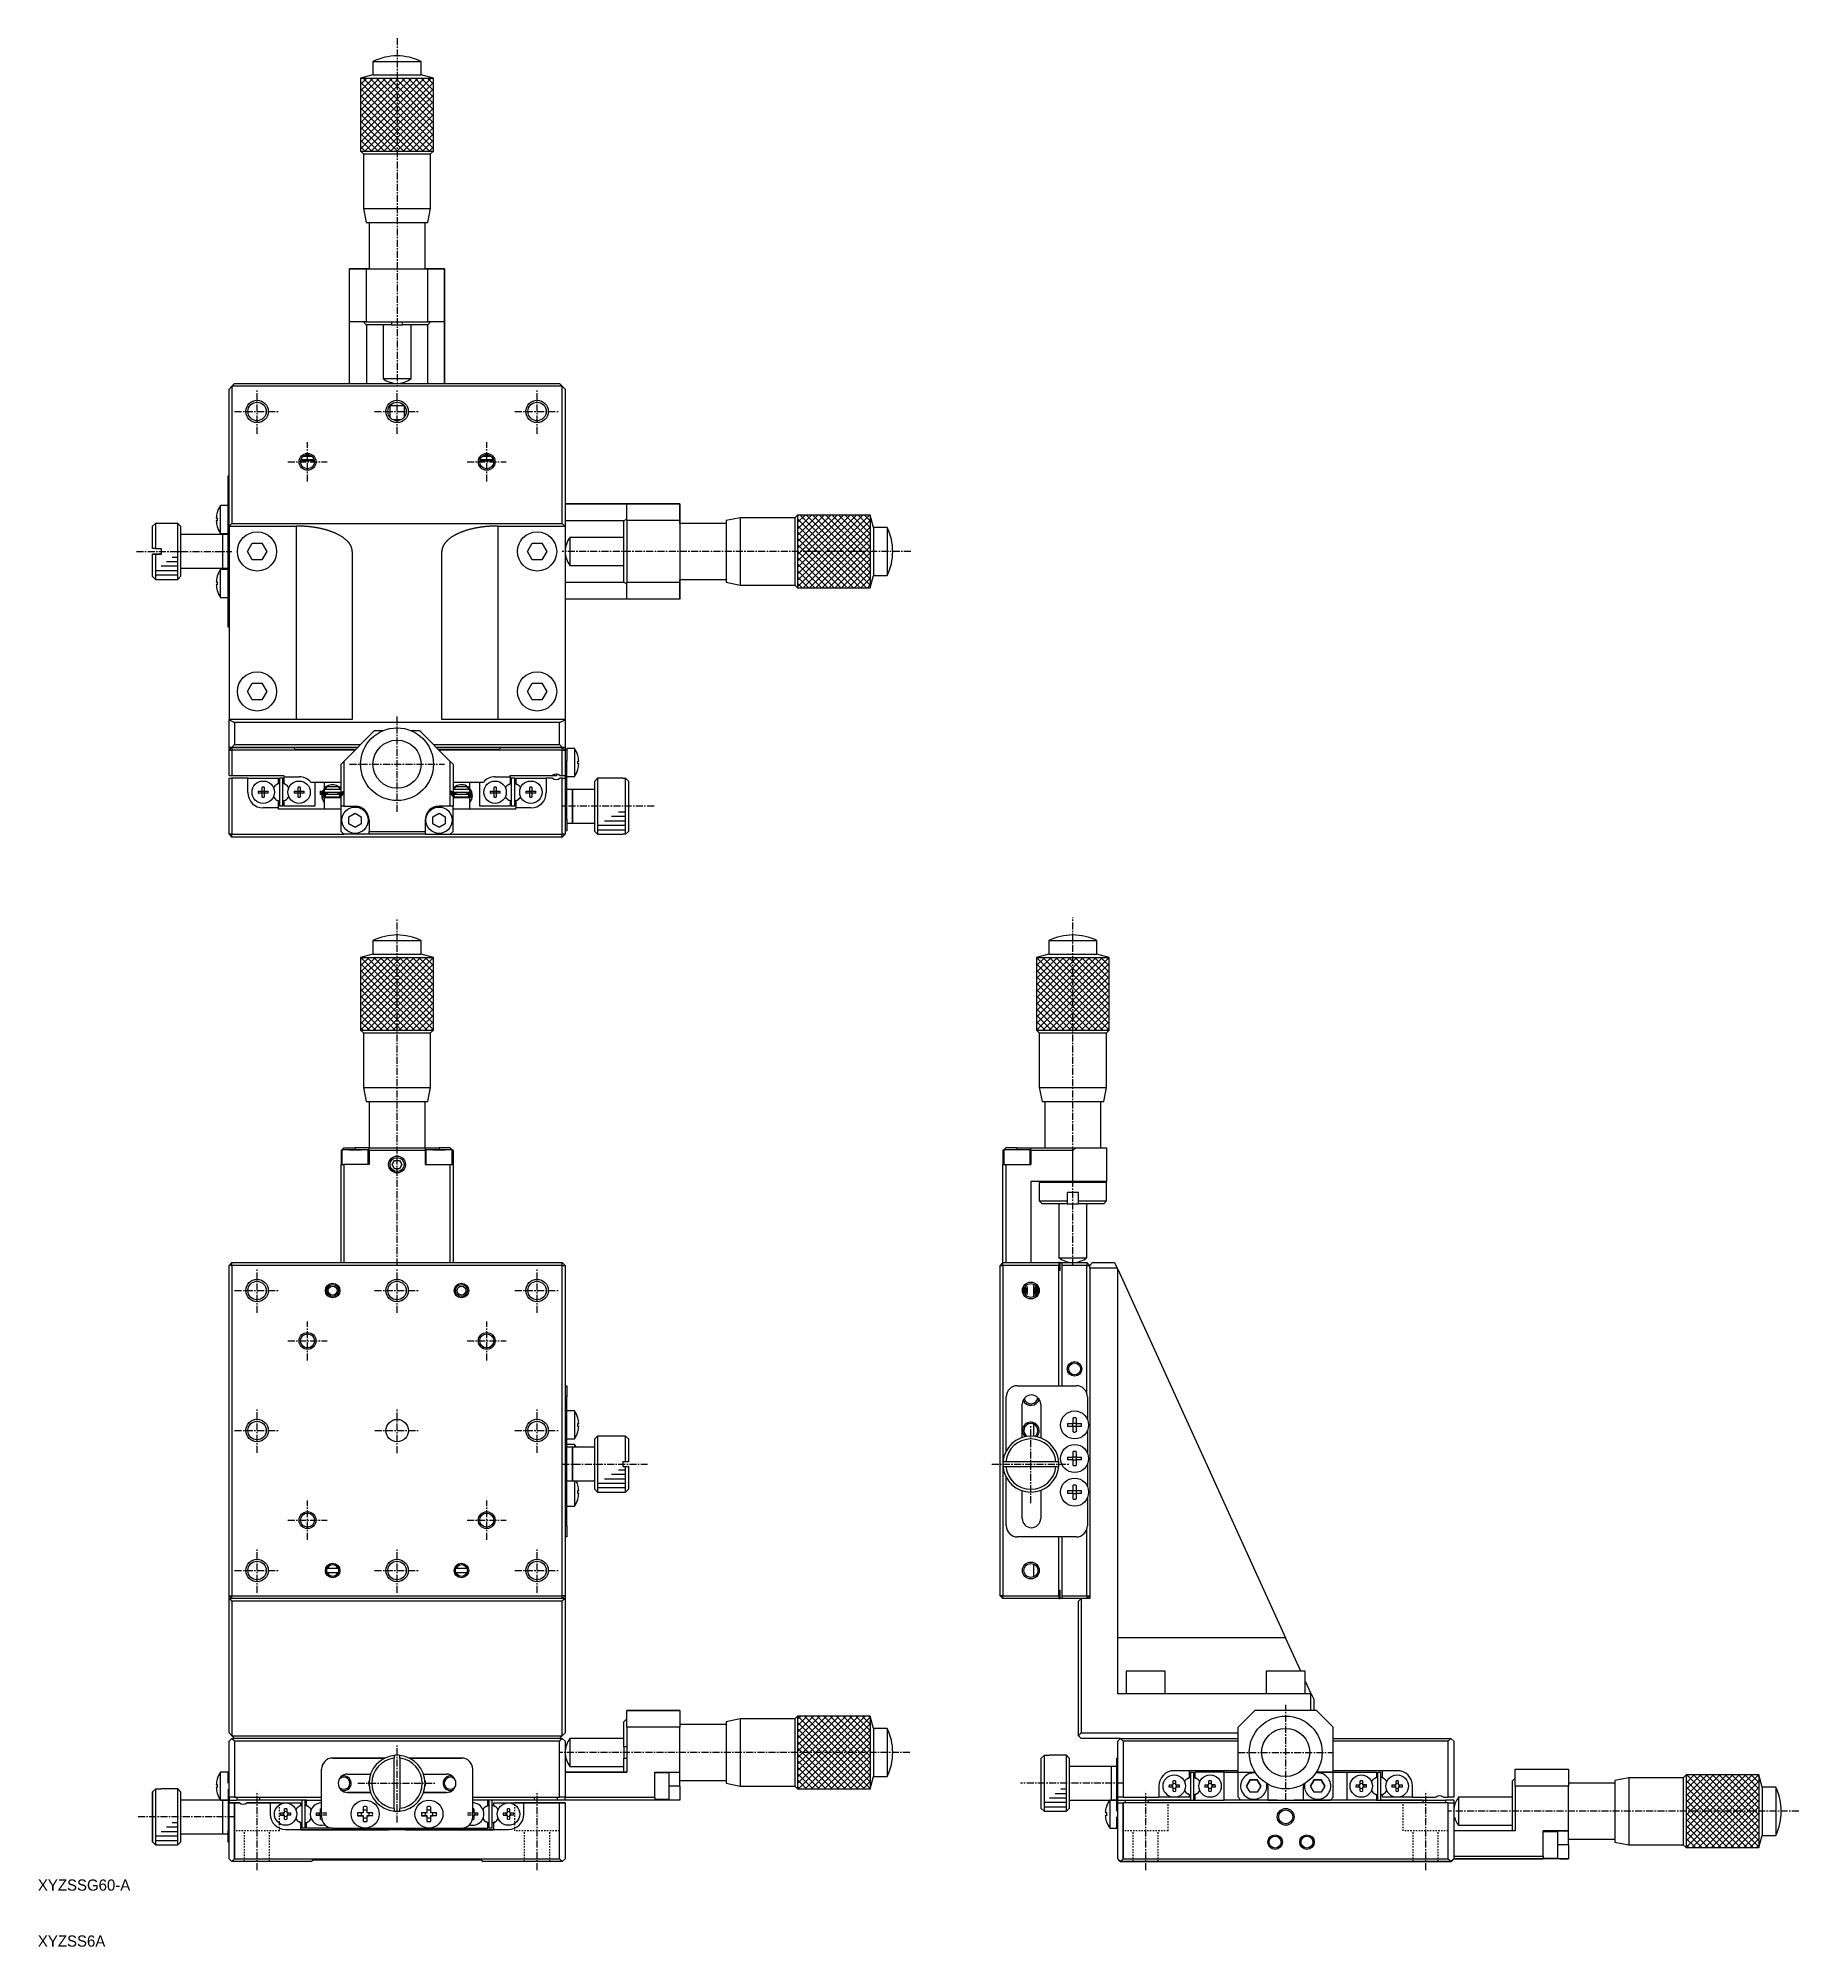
# Model space of a CAD drawing. Extents: x 68 to 383, y 36 to 377.
import ezdxf

# ---------------------------------------------------------------- set-up
doc = ezdxf.new("R2010")
doc.units = 0
doc.linetypes.add('CENTER', pattern=[2, 1.25, -0.25, 0.25, -0.25])
doc.linetypes.add('DOT', pattern=[0.5, 0.25, -0.25])
doc.layers.get('0').update_dxf_attribs({"linetype": 'CONTINUOUS'})

msp = doc.modelspace()

# ---------------------------------------------------------------- texts
at = {"color": 7, "linetype": 'CONTINUOUS'}
for s, p in [('XYZSSG60-A', (68.25, 46.36)), ('XYZSS6A', (68.25, 36.36))]:
    msp.add_text(s, height=2, dxfattribs=at).set_placement(p)

# ---------------------------------------------------------------- blocks, each defined once
blk = doc.blocks.new('*X14')
at = {"color": 0, "linetype": 'CONTINUOUS'}
for p, q in [((125.89, 200.05), (138.88, 213.04)), ((125.89, 201.2), (137.73, 213.04)), ((125.89, 202.35), (136.58, 213.04)), ((125.89, 203.5), (135.43, 213.04)), ((125.89, 204.65), (134.28, 213.04)), ((125.89, 205.8), (133.13, 213.04)), ((125.89, 206.94), (131.98, 213.04)), ((125.89, 208.09), (130.83, 213.04)), ((125.89, 209.24), (129.68, 213.04)), ((125.89, 210.39), (128.54, 213.04)), ((125.89, 211.54), (127.39, 213.04)), ((125.89, 212.69), (126.24, 213.04)), ((137.78, 200.04), (125.89, 211.93)), ((138.89, 200.08), (125.93, 213.04)), ((127.03, 200.04), (138.89, 211.9)), ((138.89, 201.23), (127.08, 213.04)), ((138.89, 202.38), (128.23, 213.04)), ((138.89, 203.53), (129.38, 213.04)), ((138.89, 204.68), (130.53, 213.04)), ((138.89, 205.83), (131.68, 213.04)), ((138.89, 206.98), (132.83, 213.04)), ((138.89, 208.12), (133.98, 213.04)), ((138.89, 209.27), (135.13, 213.04)), ((138.89, 210.42), (136.28, 213.04)), ((138.89, 211.57), (137.42, 213.04)), ((138.89, 212.72), (138.57, 213.04)), ((136.64, 200.04), (125.89, 210.78)), ((135.49, 200.04), (125.89, 209.63)), ((134.34, 200.04), (125.89, 208.48)), ((128.18, 200.04), (138.89, 210.75)), ((129.32, 200.04), (138.89, 209.6)), ((130.47, 200.04), (138.89, 208.45)), ((133.19, 200.04), (125.89, 207.34)), ((132.04, 200.04), (125.89, 206.19)), ((130.89, 200.04), (125.89, 205.04)), ((131.62, 200.04), (138.89, 207.3)), ((132.77, 200.04), (138.89, 206.16)), ((133.92, 200.04), (138.89, 205.01)), ((129.74, 200.04), (125.89, 203.89)), ((128.59, 200.04), (125.89, 202.74)), ((127.44, 200.04), (125.89, 201.59)), ((135.07, 200.04), (138.89, 203.86)), ((136.22, 200.04), (138.89, 202.71)), ((137.37, 200.04), (138.89, 201.56)), ((126.29, 200.04), (125.89, 200.44)), ((138.52, 200.04), (138.89, 200.41))]:
    blk.add_line(p, q, dxfattribs=at)
blk = doc.blocks.new('*X15')
at = {"color": 0, "linetype": 'CONTINUOUS'}
for p, q in [((125.89, 357.47), (138.46, 370.04)), ((125.89, 358.62), (137.31, 370.04)), ((125.89, 359.77), (136.16, 370.04)), ((125.89, 360.92), (135.01, 370.04)), ((125.89, 362.07), (133.86, 370.04)), ((125.89, 363.21), (132.71, 370.04)), ((125.89, 364.36), (131.56, 370.04)), ((125.89, 365.51), (130.41, 370.04)), ((125.89, 366.66), (129.26, 370.04)), ((125.89, 367.81), (128.12, 370.04)), ((125.89, 368.96), (126.97, 370.04)), ((138.2, 357.04), (125.89, 369.35)), ((137.06, 357.04), (125.89, 368.2)), ((138.89, 357.5), (126.35, 370.04)), ((126.61, 357.04), (138.89, 369.32)), ((138.89, 358.65), (127.5, 370.04)), ((127.76, 357.04), (138.89, 368.17)), ((138.89, 359.8), (128.65, 370.04)), ((138.89, 360.95), (129.8, 370.04)), ((138.89, 362.1), (130.95, 370.04)), ((138.89, 363.25), (132.1, 370.04)), ((138.89, 364.39), (133.25, 370.04)), ((138.89, 365.54), (134.4, 370.04)), ((138.89, 366.69), (135.55, 370.04)), ((138.89, 367.84), (136.7, 370.04)), ((138.89, 368.99), (137.84, 370.04)), ((135.91, 357.04), (125.89, 367.05)), ((134.76, 357.04), (125.89, 365.9)), ((133.61, 357.04), (125.89, 364.76)), ((128.9, 357.04), (138.89, 367.02)), ((130.05, 357.04), (138.89, 365.87)), ((132.46, 357.04), (125.89, 363.61)), ((131.31, 357.04), (125.89, 362.46)), ((131.2, 357.04), (138.89, 364.72)), ((132.35, 357.04), (138.89, 363.58)), ((133.5, 357.04), (138.89, 362.43)), ((130.16, 357.04), (125.89, 361.31)), ((129.01, 357.04), (125.89, 360.16)), ((127.86, 357.04), (125.89, 359.01)), ((134.65, 357.04), (138.89, 361.28)), ((135.8, 357.04), (138.89, 360.13)), ((136.95, 357.04), (138.89, 358.98)), ((126.71, 357.04), (125.89, 357.86)), ((138.1, 357.04), (138.89, 357.83))]:
    blk.add_line(p, q, dxfattribs=at)
blk = doc.blocks.new('*X16')
at = {"color": 0, "linetype": 'CONTINUOUS'}
for p, q in [((203.89, 65.48), (215.95, 77.54)), ((203.89, 66.63), (214.8, 77.54)), ((203.89, 67.77), (213.65, 77.54)), ((203.89, 68.92), (212.5, 77.54)), ((203.89, 70.07), (211.35, 77.54)), ((203.89, 71.22), (210.21, 77.54)), ((203.89, 72.37), (209.06, 77.54)), ((203.89, 73.52), (207.91, 77.54)), ((203.89, 74.67), (206.76, 77.54)), ((203.89, 75.82), (205.61, 77.54)), ((203.89, 76.97), (204.46, 77.54)), ((215.83, 64.54), (203.89, 76.48)), ((214.68, 64.54), (203.89, 75.33)), ((216.89, 64.63), (203.98, 77.54)), ((204.1, 64.54), (216.89, 77.33)), ((216.89, 65.78), (205.13, 77.54)), ((205.25, 64.54), (216.89, 76.18)), ((216.89, 66.93), (206.28, 77.54)), ((206.4, 64.54), (216.89, 75.03)), ((216.89, 68.08), (207.43, 77.54)), ((216.89, 69.22), (208.58, 77.54)), ((216.89, 70.37), (209.73, 77.54)), ((216.89, 71.52), (210.88, 77.54)), ((216.89, 72.67), (212.02, 77.54)), ((216.89, 73.82), (213.17, 77.54)), ((216.89, 74.97), (214.32, 77.54)), ((216.89, 76.12), (215.47, 77.54)), ((216.89, 77.27), (216.62, 77.54)), ((213.53, 64.54), (203.89, 74.18)), ((212.39, 64.54), (203.89, 73.03)), ((211.24, 64.54), (203.89, 71.88)), ((207.55, 64.54), (216.89, 73.88)), ((208.7, 64.54), (216.89, 72.73)), ((210.09, 64.54), (203.89, 70.73)), ((208.94, 64.54), (203.89, 69.58)), ((207.79, 64.54), (203.89, 68.44)), ((209.85, 64.54), (216.89, 71.58)), ((210.99, 64.54), (216.89, 70.43)), ((212.14, 64.54), (216.89, 69.28)), ((206.64, 64.54), (203.89, 67.29)), ((205.49, 64.54), (203.89, 66.14)), ((204.34, 64.54), (203.89, 64.99)), ((213.29, 64.54), (216.89, 68.13)), ((214.44, 64.54), (216.89, 66.99)), ((215.59, 64.54), (216.89, 65.84)), ((216.74, 64.54), (216.89, 64.69))]:
    blk.add_line(p, q, dxfattribs=at)
blk = doc.blocks.new('*X17')
at = {"color": 0, "linetype": 'CONTINUOUS'}
for p, q in [((362.57, 54.09), (375.51, 67.04)), ((362.57, 55.24), (374.36, 67.04)), ((362.57, 56.39), (373.21, 67.04)), ((362.57, 57.54), (372.06, 67.04)), ((362.57, 58.69), (370.91, 67.04)), ((362.57, 59.84), (369.76, 67.04)), ((362.57, 60.99), (368.62, 67.04)), ((362.57, 62.14), (367.47, 67.04)), ((362.57, 63.28), (366.32, 67.04)), ((362.57, 64.43), (365.17, 67.04)), ((362.57, 65.58), (364.02, 67.04)), ((362.57, 66.73), (362.87, 67.04)), ((374.56, 54.04), (362.57, 66.03)), ((373.41, 54.04), (362.57, 64.88)), ((375.57, 54.18), (362.71, 67.04)), ((363.66, 54.04), (375.57, 65.94)), ((375.57, 55.33), (363.86, 67.04)), ((364.81, 54.04), (375.57, 64.79)), ((375.57, 56.48), (365.01, 67.04)), ((375.57, 57.63), (366.16, 67.04)), ((375.57, 58.78), (367.31, 67.04)), ((375.57, 59.93), (368.45, 67.04)), ((375.57, 61.07), (369.6, 67.04)), ((375.57, 62.22), (370.75, 67.04)), ((375.57, 63.37), (371.9, 67.04)), ((375.57, 64.52), (373.05, 67.04)), ((375.57, 65.67), (374.2, 67.04)), ((375.57, 66.82), (375.35, 67.04)), ((372.26, 54.04), (362.57, 63.73)), ((371.11, 54.04), (362.57, 62.58)), ((369.96, 54.04), (362.57, 61.44)), ((365.96, 54.04), (375.57, 63.64)), ((367.11, 54.04), (375.57, 62.5)), ((368.81, 54.04), (362.57, 60.29)), ((367.67, 54.04), (362.57, 59.14)), ((366.52, 54.04), (362.57, 57.99)), ((368.26, 54.04), (375.57, 61.35)), ((369.4, 54.04), (375.57, 60.2)), ((370.55, 54.04), (375.57, 59.05)), ((365.37, 54.04), (362.57, 56.84)), ((364.22, 54.04), (362.57, 55.69)), ((363.07, 54.04), (362.57, 54.54)), ((371.7, 54.04), (375.57, 57.9)), ((372.85, 54.04), (375.57, 56.75)), ((374, 54.04), (375.57, 55.6)), ((375.15, 54.04), (375.57, 54.45))]:
    blk.add_line(p, q, dxfattribs=at)
blk = doc.blocks.new('*X18')
at = {"color": 0, "linetype": 'CONTINUOUS'}
for p, q in [((203.89, 279.2), (216.73, 292.04)), ((203.89, 280.35), (215.58, 292.04)), ((203.89, 281.5), (214.43, 292.04)), ((203.89, 282.65), (213.28, 292.04)), ((203.89, 283.8), (212.13, 292.04)), ((203.89, 284.94), (210.98, 292.04)), ((203.89, 286.09), (209.83, 292.04)), ((203.89, 287.24), (208.68, 292.04)), ((203.89, 288.39), (207.54, 292.04)), ((203.89, 289.54), (206.39, 292.04)), ((203.89, 290.69), (205.24, 292.04)), ((203.89, 291.84), (204.09, 292.04)), ((216.2, 279.04), (203.89, 291.35)), ((215.06, 279.04), (203.89, 290.2)), ((216.89, 279.5), (204.35, 292.04)), ((204.88, 279.04), (216.89, 291.05)), ((216.89, 280.65), (205.5, 292.04)), ((206.03, 279.04), (216.89, 289.9)), ((216.89, 281.8), (206.65, 292.04)), ((216.89, 282.95), (207.8, 292.04)), ((216.89, 284.1), (208.95, 292.04)), ((216.89, 285.25), (210.1, 292.04)), ((216.89, 286.39), (211.25, 292.04)), ((216.89, 287.54), (212.4, 292.04)), ((216.89, 288.69), (213.55, 292.04)), ((216.89, 289.84), (214.7, 292.04)), ((216.89, 290.99), (215.84, 292.04)), ((213.91, 279.04), (203.89, 289.05)), ((212.76, 279.04), (203.89, 287.9)), ((211.61, 279.04), (203.89, 286.76)), ((207.18, 279.04), (216.89, 288.75)), ((208.32, 279.04), (216.89, 287.6)), ((209.47, 279.04), (216.89, 286.45)), ((210.46, 279.04), (203.89, 285.61)), ((209.31, 279.04), (203.89, 284.46)), ((208.16, 279.04), (203.89, 283.31)), ((210.62, 279.04), (216.89, 285.3)), ((211.77, 279.04), (216.89, 284.16)), ((212.92, 279.04), (216.89, 283.01)), ((207.01, 279.04), (203.89, 282.16)), ((205.86, 279.04), (203.89, 281.01)), ((204.71, 279.04), (203.89, 279.86)), ((214.07, 279.04), (216.89, 281.86)), ((215.22, 279.04), (216.89, 280.71)), ((216.37, 279.04), (216.89, 279.56))]:
    blk.add_line(p, q, dxfattribs=at)
blk = doc.blocks.new('*X19')
at = {"color": 0, "linetype": 'CONTINUOUS'}
for p, q in [((246.57, 200.07), (259.53, 213.04)), ((246.57, 201.22), (258.38, 213.04)), ((246.57, 202.37), (257.23, 213.04)), ((246.57, 203.52), (256.08, 213.04)), ((246.57, 204.67), (254.93, 213.04)), ((246.57, 205.82), (253.78, 213.04)), ((246.57, 206.97), (252.63, 213.04)), ((246.57, 208.12), (251.48, 213.04)), ((246.57, 209.27), (250.33, 213.04)), ((246.57, 210.42), (249.19, 213.04)), ((246.57, 211.57), (248.04, 213.04)), ((246.57, 212.71), (246.89, 213.04)), ((258.44, 200.04), (246.57, 211.91)), ((259.57, 200.06), (246.58, 213.04)), ((247.68, 200.04), (259.57, 211.93)), ((259.57, 201.2), (247.73, 213.04)), ((259.57, 202.35), (248.88, 213.04)), ((259.57, 203.5), (250.03, 213.04)), ((259.57, 204.65), (251.18, 213.04)), ((259.57, 205.8), (252.33, 213.04)), ((259.57, 206.95), (253.48, 213.04)), ((259.57, 208.1), (254.63, 213.04)), ((259.57, 209.25), (255.78, 213.04)), ((259.57, 210.4), (256.93, 213.04)), ((259.57, 211.55), (258.07, 213.04)), ((259.57, 212.7), (259.22, 213.04)), ((257.29, 200.04), (246.57, 210.76)), ((256.14, 200.04), (246.57, 209.61)), ((254.99, 200.04), (246.57, 208.46)), ((248.83, 200.04), (259.57, 210.78)), ((249.97, 200.04), (259.57, 209.63)), ((251.12, 200.04), (259.57, 208.48)), ((253.84, 200.04), (246.57, 207.31)), ((252.69, 200.04), (246.57, 206.16)), ((251.54, 200.04), (246.57, 205.01)), ((252.27, 200.04), (259.57, 207.33)), ((253.42, 200.04), (259.57, 206.18)), ((254.57, 200.04), (259.57, 205.03)), ((250.39, 200.04), (246.57, 203.86)), ((249.24, 200.04), (246.57, 202.71)), ((248.09, 200.04), (246.57, 201.57)), ((255.72, 200.04), (259.57, 203.88)), ((256.87, 200.04), (259.57, 202.73)), ((258.02, 200.04), (259.57, 201.58)), ((246.94, 200.04), (246.57, 200.42)), ((259.17, 200.04), (259.57, 200.44))]:
    blk.add_line(p, q, dxfattribs=at)

# ---------------------------------------------------------------- linework, layer by layer
at = {"color": 1, "linetype": 'CENTER'}
for p, q in [((132.39, 377.21), (132.39, 315.04)), ((107.39, 306.54), (107.39, 314.54)), ((132.39, 306.54), (132.39, 314.54)), ((157.39, 306.54), (157.39, 314.54)), ((103.39, 310.54), (111.39, 310.54)), ((128.39, 310.54), (136.39, 310.54)), ((153.39, 310.54), (161.39, 310.54)), ((116.39, 298.04), (116.39, 305.04)), ((148.39, 298.04), (148.39, 305.04)), ((112.89, 301.54), (119.89, 301.54)), ((144.89, 301.54), (151.89, 301.54)), ((85.86, 285.54), (102.89, 285.54)), ((224.14, 285.54), (161.89, 285.54)), ((132.39, 239.04), (132.39, 256.04)), ((123.89, 247.54), (140.89, 247.54)), ((178.28, 240.04), (161.89, 240.04)), ((132.39, 158.04), (132.39, 220)), ((253.07, 158.04), (253.07, 220.17)), ((107.39, 149.54), (107.39, 157.54)), ((132.39, 149.54), (132.39, 157.54)), ((157.39, 149.54), (157.39, 157.54)), ((103.39, 153.54), (111.39, 153.54)), ((128.39, 153.54), (136.39, 153.54)), ((153.39, 153.54), (161.39, 153.54)), ((116.39, 141.04), (116.39, 148.04)), ((148.39, 141.04), (148.39, 148.04)), ((112.89, 144.54), (119.89, 144.54)), ((144.89, 144.54), (151.89, 144.54)), ((107.39, 124.54), (107.39, 132.54)), ((132.41, 124.52), (132.41, 132.52)), ((157.39, 124.54), (157.39, 132.54)), ((245.57, 115.54), (245.57, 129.54)), ((103.39, 128.54), (111.39, 128.54)), ((128.41, 128.52), (136.41, 128.52)), ((153.39, 128.54), (161.39, 128.54)), ((161.89, 122.54), (177.09, 122.54)), ((238.57, 122.54), (252.57, 122.54)), ((116.39, 109.04), (116.39, 116.04)), ((148.39, 109.04), (148.39, 116.04)), ((112.89, 112.54), (119.89, 112.54)), ((144.89, 112.54), (151.89, 112.54)), ((107.39, 99.54), (107.39, 107.54)), ((132.39, 99.54), (132.39, 107.54)), ((157.39, 99.54), (157.39, 107.54)), ((103.39, 103.54), (111.39, 103.54)), ((128.39, 103.54), (136.39, 103.54)), ((153.39, 103.54), (161.39, 103.54)), ((291.07, 62.54), (291.07, 79.54)), ((132.39, 58.54), (132.39, 72.54)), ((223.98, 71.04), (161.39, 71.04)), ((282.57, 71.04), (299.57, 71.04)), ((125.39, 65.54), (139.39, 65.54)), ((262.07, 65.54), (243.74, 65.54)), ((107.39, 50.04), (107.39, 64.04)), ((157.39, 50.04), (157.39, 64.04)), ((266.07, 50.04), (266.07, 64.04)), ((316.07, 50.04), (316.07, 64.04)), ((103.39, 59.54), (85.86, 59.54)), ((382.7, 60.54), (320.07, 60.54))]:
    msp.add_line(p, q, dxfattribs=at)
at = {"color": 7, "linetype": 'CONTINUOUS'}
for p, q in [((128.09, 373.04), (136.69, 373.04)), ((128.09, 373.04), (128.09, 370.63)), ((136.69, 370.63), (136.69, 373.04)), ((128.09, 370.63), (125.89, 370.04)), ((128.09, 370.63), (136.69, 370.63)), ((138.89, 370.04), (136.69, 370.63)), ((125.89, 357.04), (126.39, 356.54)), ((126.39, 356.54), (138.39, 356.54)), ((126.39, 356.54), (126.39, 346.79)), ((138.39, 356.54), (138.89, 357.04)), ((138.39, 346.79), (138.39, 356.54)), ((126.39, 346.79), (138.39, 346.79)), ((126.39, 346.79), (126.89, 344.29)), ((126.89, 344.29), (137.89, 344.29)), ((127.39, 344.29), (127.39, 336.04)), ((137.39, 336.04), (137.39, 344.29)), ((137.89, 344.29), (138.39, 346.79)), ((123.89, 326.54), (123.89, 336.04)), ((126.69, 336.04), (123.89, 336.04)), ((123.89, 336.04), (126.89, 336.04)), ((127.39, 336.04), (126.69, 336.04)), ((126.89, 336.04), (126.89, 326.54)), ((126.89, 336.04), (137.89, 336.04)), ((138.09, 336.04), (137.39, 336.04)), ((137.89, 326.54), (137.89, 336.04)), ((137.89, 336.04), (140.89, 336.04)), ((140.89, 336.04), (138.09, 336.04)), ((140.89, 331.54), (140.89, 336.04)), ((140.89, 336.04), (140.89, 326.54)), ((140.89, 326.54), (140.89, 331.54)), ((123.89, 315.54), (123.89, 326.54)), ((126.89, 326.54), (123.89, 326.54)), ((126.39, 326.54), (126.89, 326.04)), ((126.89, 326.54), (137.89, 326.54)), ((131.39, 326.04), (126.89, 326.04)), ((127.64, 326.04), (126.89, 326.04)), ((126.91, 326.04), (126.91, 315.54)), ((129.89, 326.04), (129.89, 316.41)), ((131.39, 326.54), (131.39, 326.04)), ((131.39, 326.04), (131.45, 326.04)), ((131.45, 326.04), (133.29, 326.04)), ((133.29, 326.04), (133.39, 326.04)), ((133.39, 326.04), (133.39, 326.54)), ((137.89, 326.04), (133.39, 326.04)), ((134.89, 316.41), (134.89, 326.04)), ((137.89, 326.04), (137.14, 326.04)), ((137.87, 315.54), (137.87, 326.04)), ((140.89, 326.54), (137.89, 326.54)), ((137.89, 326.04), (138.39, 326.54)), ((140.89, 315.54), (140.89, 326.54)), ((140.89, 326.54), (140.89, 315.54)), ((102.89, 315.04), (102.39, 314.54)), ((102.39, 290.04), (102.39, 314.54)), ((103.39, 315.54), (102.89, 315.04)), ((102.89, 315.04), (102.89, 290.54)), ((161.89, 315.04), (102.89, 315.04)), ((103.39, 315.54), (125.39, 315.54)), ((125.39, 315.54), (127.99, 315.54)), ((127.99, 315.54), (161.39, 315.54)), ((129.89, 316.41), (134.89, 316.41)), ((161.89, 315.04), (161.39, 315.54)), ((161.89, 290.54), (161.89, 315.04)), ((162.39, 314.54), (161.89, 315.04)), ((162.39, 314.54), (162.39, 290.04)), ((131.14, 309.46), (131.14, 311.54)), ((133.56, 311.54), (131.22, 311.54)), ((133.64, 311.54), (133.64, 309.46)), ((133.08, 309.04), (131.7, 309.04)), ((117.62, 301.74), (115.16, 301.74)), ((117.62, 301.74), (115.16, 301.74)), ((115.21, 301.94), (117.57, 301.94)), ((115.64, 302.54), (116.04, 302.54)), ((117.14, 302.54), (115.64, 302.54)), ((115.95, 302.54), (115.99, 302.54)), ((115.99, 302.54), (115.99, 302.72)), ((115.99, 302.54), (116.19, 302.54)), ((115.99, 301.74), (115.99, 301.94)), ((116.74, 302.74), (116.04, 302.74)), ((116.19, 302.54), (116.19, 302.74)), ((116.19, 302.54), (116.83, 302.54)), ((116.19, 301.74), (116.19, 301.94)), ((116.74, 302.54), (116.83, 302.54)), ((116.74, 302.54), (117.14, 302.54)), ((149.62, 301.74), (147.16, 301.74)), ((149.62, 301.74), (147.16, 301.74)), ((147.21, 301.94), (149.57, 301.94)), ((147.64, 302.54), (148.04, 302.54)), ((149.14, 302.54), (147.64, 302.54)), ((147.95, 302.54), (148.83, 302.54)), ((148.74, 302.74), (148.04, 302.74)), ((148.59, 302.54), (148.59, 302.74)), ((148.59, 302.54), (148.59, 302.74)), ((148.59, 301.74), (148.59, 301.94)), ((148.59, 301.74), (148.59, 301.94)), ((148.74, 302.54), (148.83, 302.54)), ((148.74, 302.54), (149.14, 302.54)), ((148.79, 302.54), (148.79, 302.74)), ((148.79, 302.72), (148.79, 302.54)), ((148.79, 301.89), (148.79, 301.94)), ((148.79, 301.94), (148.79, 301.74)), ((148.79, 301.89), (148.79, 301.94)), ((148.79, 301.74), (148.79, 301.94)), ((102.33, 299.04), (102.24, 299.04)), ((102.24, 297.04), (102.24, 299.04)), ((102.24, 299.04), (102.33, 299.04)), ((102.24, 291.24), (102.24, 297.04)), ((100.85, 288.74), (100.85, 293.74)), ((102.24, 293.74), (100.85, 293.74)), ((173.39, 294.04), (162.39, 294.04)), ((162.39, 294.04), (173.39, 294.04)), ((178.39, 294.04), (173.39, 294.04)), ((173.39, 294.04), (182.89, 294.04)), ((173.39, 291.04), (173.39, 294.04)), ((182.89, 294.04), (178.39, 294.04)), ((182.89, 291.24), (182.89, 294.04)), ((182.89, 294.04), (182.89, 291.04)), ((89.24, 290.54), (88.74, 290.04)), ((88.74, 286.04), (88.74, 290.04)), ((93.24, 290.54), (89.24, 290.54)), ((89.24, 290.54), (89.24, 286.04)), ((93.24, 280.54), (93.24, 290.54)), ((93.74, 290.04), (93.24, 290.54)), ((93.74, 290.04), (93.74, 281.04)), ((93.74, 290.04), (93.74, 288.54)), ((100.11, 291.5), (100.28, 291.5)), ((100.28, 290.98), (100.11, 290.98)), ((100.27, 292.5), (100.28, 292.5)), ((100.28, 289.98), (100.27, 289.97)), ((100.28, 289.98), (100.27, 289.97)), ((102.24, 279.84), (102.24, 291.24)), ((102.43, 290.08), (102.39, 290.04)), ((102.39, 290.04), (102.39, 255.54)), ((102.89, 290.54), (102.43, 290.08)), ((102.43, 290.08), (114.39, 290.08)), ((102.89, 290.54), (161.89, 290.54)), ((150.39, 290.08), (162.35, 290.08)), ((162.35, 290.08), (161.89, 290.54)), ((162.39, 290.04), (162.35, 290.08)), ((172.96, 291.01), (162.39, 291.01)), ((162.39, 290.04), (162.39, 255.54)), ((172.89, 290.95), (173.39, 291.45)), ((172.89, 280.13), (172.89, 290.95)), ((172.89, 290.18), (172.89, 290.95)), ((182.89, 291.04), (173.39, 291.04)), ((173.39, 291.04), (173.39, 280.04)), ((182.89, 290.54), (182.89, 291.24)), ((182.89, 291.04), (182.89, 280.04)), ((191.14, 290.54), (182.89, 290.54)), ((193.64, 291.54), (191.14, 291.04)), ((191.14, 291.04), (191.14, 280.04)), ((193.64, 291.54), (193.64, 279.54)), ((203.39, 291.54), (193.64, 291.54)), ((203.89, 292.04), (203.39, 291.54)), ((203.39, 291.54), (203.39, 279.54)), ((217.48, 289.84), (216.89, 292.04)), ((217.48, 289.84), (217.48, 281.24)), ((219.89, 289.84), (217.48, 289.84)), ((219.89, 289.84), (219.89, 281.24)), ((101.24, 288.54), (93.74, 288.54)), ((93.74, 288.54), (93.74, 282.54)), ((93.74, 288.54), (93.74, 285.54)), ((100.85, 288.74), (102.24, 288.74)), ((101.24, 288.54), (101.24, 282.54)), ((101.24, 288.54), (101.24, 282.54)), ((102.24, 288.54), (101.24, 288.54)), ((105.66, 285.54), (106.52, 287.04)), ((106.52, 287.04), (108.26, 287.04)), ((108.26, 287.04), (109.12, 285.54)), ((155.66, 285.54), (156.52, 287.04)), ((156.52, 287.04), (158.26, 287.04)), ((158.26, 287.04), (159.12, 285.54)), ((163.27, 288.04), (163.27, 283.04)), ((172.89, 288.04), (163.27, 288.04)), ((89.24, 286.04), (88.74, 286.04)), ((88.74, 281.04), (88.74, 285.04)), ((89.24, 285.04), (88.74, 285.04)), ((88.74, 285.04), (89.24, 285.04)), ((89.24, 286.04), (90.24, 286.04)), ((89.24, 285.04), (89.24, 280.54)), ((90.24, 285.04), (89.24, 285.04)), ((89.24, 285.04), (90.24, 285.04)), ((90.24, 286.04), (90.24, 285.04)), ((93.74, 285.54), (93.74, 282.54)), ((106.52, 284.04), (105.66, 285.54)), ((108.26, 284.04), (106.52, 284.04)), ((109.12, 285.54), (108.26, 284.04)), ((124.39, 285.52), (124.39, 255.54)), ((140.39, 255.54), (140.39, 285.52)), ((156.52, 284.04), (155.66, 285.54)), ((158.26, 284.04), (156.52, 284.04)), ((159.12, 285.54), (158.26, 284.04)), ((163.27, 283.04), (172.89, 283.04)), ((88.74, 281.04), (89.24, 280.54)), ((89.24, 280.54), (93.24, 280.54)), ((93.24, 280.54), (93.74, 281.04)), ((93.74, 282.54), (101.24, 282.54)), ((93.74, 282.54), (93.74, 281.04)), ((100.11, 280.1), (100.28, 280.1)), ((100.28, 279.58), (100.11, 279.58)), ((100.27, 281.1), (100.28, 281.1)), ((102.24, 282.34), (100.85, 282.34)), ((100.85, 277.34), (100.85, 282.34)), ((101.24, 282.54), (102.24, 282.54)), ((102.24, 278.76), (102.24, 279.84)), ((162.39, 280.06), (172.96, 280.06)), ((172.89, 280.13), (172.89, 280.89)), ((173.39, 279.62), (172.89, 280.13)), ((173.39, 280.04), (182.89, 280.04)), ((173.39, 277.04), (173.39, 280.04)), ((182.89, 280.54), (191.14, 280.54)), ((182.89, 279.84), (182.89, 280.54)), ((182.89, 280.04), (182.89, 277.04)), ((182.89, 277.04), (182.89, 279.84)), ((191.14, 280.04), (193.64, 279.54)), ((193.64, 279.54), (203.39, 279.54)), ((203.39, 279.54), (203.89, 279.04)), ((216.89, 279.04), (217.48, 281.24)), ((217.48, 281.24), (219.89, 281.24)), ((100.28, 278.58), (100.27, 278.57)), ((100.28, 278.58), (100.27, 278.57)), ((100.85, 277.34), (102.24, 277.34)), ((102.24, 274.04), (102.24, 278.76)), ((173.39, 277.04), (162.39, 277.04)), ((182.89, 277.04), (173.39, 277.04)), ((102.24, 272.04), (102.24, 274.04)), ((102.33, 272.04), (102.24, 272.04)), ((105.66, 260.54), (106.52, 262.04)), ((106.52, 259.04), (105.66, 260.54)), ((106.52, 262.04), (108.26, 262.04)), ((108.26, 262.04), (109.12, 260.54)), ((109.12, 260.54), (108.26, 259.04)), ((155.66, 260.54), (156.52, 262.04)), ((156.52, 259.04), (155.66, 260.54)), ((156.52, 262.04), (158.26, 262.04)), ((158.26, 262.04), (159.12, 260.54)), ((159.12, 260.54), (158.26, 259.04)), ((108.26, 259.04), (106.52, 259.04)), ((158.26, 259.04), (156.52, 259.04)), ((105.39, 255.54), (102.39, 255.54)), ((102.39, 255.45), (102.39, 255.54)), ((102.39, 250.54), (102.39, 255.45)), ((102.39, 255.45), (103.39, 254.99)), ((161.39, 254.99), (103.39, 254.99)), ((103.39, 254.99), (103.39, 251.04)), ((105.74, 255.54), (105.39, 255.54)), ((109.04, 255.54), (105.74, 255.54)), ((109.39, 255.54), (109.04, 255.54)), ((124.39, 255.54), (109.39, 255.54)), ((128.39, 253.54), (122.89, 248.04)), ((128.39, 253.54), (129.89, 253.54)), ((134.89, 253.54), (136.39, 253.54)), ((141.89, 248.04), (136.39, 253.54)), ((155.39, 255.54), (140.39, 255.54)), ((159.39, 255.54), (155.39, 255.54)), ((162.39, 255.54), (159.39, 255.54)), ((161.39, 254.99), (162.39, 255.45)), ((161.39, 251.04), (161.39, 254.99)), ((162.39, 255.54), (162.39, 255.45)), ((162.39, 255.45), (162.39, 250.54)), ((102.39, 250.04), (102.39, 250.54)), ((102.89, 250.54), (102.39, 250.54)), ((102.89, 250.54), (102.39, 250.04)), ((102.39, 245.54), (102.39, 250.04)), ((102.39, 250.04), (102.89, 250.04)), ((102.89, 250.54), (103.39, 251.04)), ((113.89, 250.54), (102.89, 250.54)), ((102.89, 250.54), (113.89, 250.54)), ((102.89, 250.54), (102.89, 250.04)), ((124.89, 250.04), (102.89, 250.04)), ((102.89, 250.04), (102.89, 245.54)), ((103.39, 251.04), (125.89, 251.04)), ((125.39, 250.54), (113.89, 250.54)), ((114.24, 250.19), (113.89, 250.54)), ((125.04, 250.19), (114.24, 250.19)), ((138.89, 251.04), (161.39, 251.04)), ((150.89, 250.54), (139.39, 250.54)), ((150.54, 250.19), (139.74, 250.19)), ((161.89, 250.04), (139.89, 250.04)), ((150.89, 250.54), (150.54, 250.19)), ((161.89, 250.54), (150.89, 250.54)), ((150.89, 250.54), (161.89, 250.54)), ((161.39, 251.04), (161.89, 250.54)), ((162.39, 250.54), (161.89, 250.54)), ((162.39, 250.04), (161.89, 250.54)), ((161.89, 250.04), (161.89, 250.54)), ((161.89, 245.54), (161.89, 250.04)), ((161.89, 250.04), (162.39, 250.04)), ((162.39, 250.54), (162.39, 250.14)), ((162.39, 250.04), (162.39, 250.14)), ((162.39, 250.14), (162.69, 250.14)), ((162.39, 250.04), (162.39, 245.54)), ((164.08, 250.34), (162.69, 250.34)), ((162.69, 250.34), (162.69, 250.14)), ((162.69, 250.14), (162.69, 248.14)), ((164.08, 250.34), (164.08, 247.84)), ((164.65, 249.1), (164.66, 249.1)), ((102.39, 245.54), (102.89, 245.54)), ((102.89, 245.54), (112.19, 245.54)), ((112.19, 245.54), (112.19, 245.29)), ((122.39, 247.54), (122.89, 248.04)), ((122.39, 240.04), (122.39, 247.54)), ((122.89, 248.04), (122.89, 240.04)), ((141.89, 240.04), (141.89, 248.04)), ((141.89, 248.04), (142.39, 247.54)), ((142.39, 247.54), (142.39, 240.04)), ((152.59, 245.54), (160.13, 245.54)), ((152.59, 245.29), (152.59, 245.54)), ((160.11, 245.54), (160.89, 245.54)), ((160.13, 245.54), (160.89, 245.54)), ((160.89, 245.54), (160.89, 245.78)), ((161.45, 245.54), (161.89, 245.54)), ((161.89, 245.54), (162.39, 245.54)), ((162.39, 245.54), (162.39, 245.04)), ((162.69, 237.64), (162.69, 248.14)), ((164.08, 247.84), (164.08, 245.34)), ((164.65, 248.1), (164.83, 248.1)), ((164.83, 247.58), (164.65, 247.58)), ((164.66, 246.57), (164.65, 246.58)), ((102.39, 235.04), (102.39, 245.04)), ((102.39, 245.04), (102.89, 245.04)), ((102.89, 245.04), (102.89, 235.04)), ((105.74, 245.04), (102.89, 245.04)), ((105.74, 242.49), (105.74, 245.04)), ((105.74, 245.04), (111.19, 245.04)), ((107.6, 242.72), (108.31, 242.72)), ((108.31, 242.36), (107.6, 242.36)), ((108.31, 242.72), (108.31, 243.42)), ((108.32, 242.71), (108.31, 242.72)), ((108.32, 242.37), (108.31, 242.36)), ((108.31, 241.65), (108.31, 242.36)), ((108.32, 242.71), (108.66, 242.71)), ((108.32, 242.37), (108.32, 242.71)), ((108.66, 242.37), (108.32, 242.37)), ((108.66, 242.71), (108.67, 242.72)), ((108.66, 242.71), (108.66, 242.37)), ((108.66, 242.37), (108.67, 242.36)), ((108.67, 243.42), (108.67, 242.72)), ((108.67, 242.72), (109.38, 242.72)), ((109.38, 242.36), (108.67, 242.36)), ((108.67, 242.36), (108.67, 241.65)), ((111.19, 244.09), (110.93, 243.94)), ((111.19, 244.09), (111.19, 245.04)), ((111.99, 245.04), (111.39, 245.04)), ((111.39, 245.04), (111.39, 240.04)), ((111.99, 240.04), (111.99, 245.04)), ((112.19, 245.29), (112.19, 244.09)), ((112.19, 245.29), (114.89, 245.29)), ((112.45, 243.94), (112.19, 244.09)), ((114, 242.72), (114.71, 242.72)), ((114.71, 242.36), (114, 242.36)), ((114.71, 242.72), (114.71, 243.42)), ((114.72, 242.71), (114.71, 242.72)), ((114.72, 242.37), (114.71, 242.36)), ((114.71, 241.65), (114.71, 242.36)), ((114.72, 242.37), (114.72, 242.71)), ((114.72, 242.71), (115.06, 242.71)), ((115.06, 242.37), (114.72, 242.37)), ((115.06, 242.71), (115.07, 242.72)), ((115.06, 242.71), (115.06, 242.37)), ((115.06, 242.37), (115.07, 242.36)), ((115.07, 243.42), (115.07, 242.72)), ((115.07, 242.72), (115.78, 242.72)), ((115.78, 242.36), (115.07, 242.36)), ((115.07, 242.36), (115.07, 241.65)), ((116.97, 244.34), (119.82, 244.34)), ((117.69, 244.34), (117.69, 240.04)), ((119.08, 242.65), (118.95, 241.96)), ((119.11, 242.73), (119.1, 242.7)), ((119.1, 242.71), (119.33, 242.64)), ((122.39, 242.13), (119.14, 242.13)), ((119.33, 242.64), (119.39, 242.61)), ((119.39, 244.34), (119.39, 243.17)), ((119.39, 243.04), (119.39, 242.54)), ((119.44, 243.04), (119.39, 243.04)), ((119.39, 242.54), (122.39, 242.54)), ((119.44, 243.04), (119.97, 243.54)), ((122.34, 243.04), (119.44, 243.04)), ((119.45, 242.34), (119.89, 242.34)), ((119.45, 242.34), (119.89, 242.34)), ((119.82, 244.34), (121.97, 244.34)), ((119.89, 242.54), (119.89, 242.13)), ((119.97, 243.54), (121.81, 243.54)), ((121.81, 243.54), (122.34, 243.04)), ((121.89, 242.13), (121.89, 242.54)), ((121.89, 242.34), (122.33, 242.34)), ((121.89, 242.34), (122.33, 242.34)), ((121.97, 244.34), (122.39, 244.34)), ((122.33, 242.54), (122.39, 242.35)), ((122.39, 243.04), (122.34, 243.04)), ((142.39, 244.34), (142.82, 244.34)), ((142.44, 243.04), (142.39, 243.04)), ((142.39, 242.54), (145.39, 242.54)), ((145.64, 242.13), (142.39, 242.13)), ((142.44, 243.04), (142.97, 243.54)), ((145.34, 243.04), (142.44, 243.04)), ((142.45, 242.34), (142.89, 242.34)), ((142.45, 242.34), (142.89, 242.34)), ((142.82, 244.34), (144.97, 244.34)), ((142.89, 242.54), (142.89, 242.13)), ((142.97, 243.54), (144.81, 243.54)), ((144.81, 243.54), (145.34, 243.04)), ((144.89, 242.13), (144.89, 242.54)), ((144.89, 242.34), (145.33, 242.34)), ((144.89, 242.34), (145.33, 242.34)), ((144.97, 244.34), (147.81, 244.34)), ((145.33, 242.54), (145.43, 242.13)), ((145.39, 243.04), (145.34, 243.04)), ((145.39, 243.17), (145.39, 244.34)), ((145.39, 242.54), (145.39, 243.04)), ((145.68, 242.7), (145.67, 242.72)), ((145.7, 242.64), (145.68, 242.7)), ((147.09, 244.34), (147.09, 240.04)), ((149, 242.72), (149.71, 242.72)), ((149.71, 242.36), (149, 242.36)), ((149.71, 242.72), (149.71, 243.42)), ((149.72, 242.71), (149.71, 242.72)), ((149.72, 242.37), (149.71, 242.36)), ((149.71, 241.65), (149.71, 242.36)), ((149.72, 242.37), (149.72, 242.71)), ((149.72, 242.71), (150.06, 242.71)), ((150.06, 242.37), (149.72, 242.37)), ((149.89, 245.29), (152.59, 245.29)), ((150.06, 242.71), (150.07, 242.72)), ((150.06, 242.71), (150.06, 242.37)), ((150.06, 242.37), (150.07, 242.36)), ((150.07, 243.42), (150.07, 242.72)), ((150.07, 242.72), (150.78, 242.72)), ((150.78, 242.36), (150.07, 242.36)), ((150.07, 242.36), (150.07, 241.65)), ((152.33, 243.94), (152.59, 244.09)), ((152.59, 245.29), (152.59, 244.09)), ((152.79, 245.04), (152.79, 240.04)), ((153.39, 245.04), (152.79, 245.04)), ((153.39, 240.04), (153.39, 245.04)), ((153.59, 245.04), (153.59, 244.09)), ((153.59, 245.04), (159.04, 245.04)), ((153.59, 244.09), (153.85, 243.94)), ((155.4, 242.72), (156.11, 242.72)), ((156.11, 242.36), (155.4, 242.36)), ((156.11, 242.72), (156.11, 243.42)), ((156.12, 242.71), (156.11, 242.72)), ((156.12, 242.37), (156.11, 242.36)), ((156.11, 241.65), (156.11, 242.36)), ((156.12, 242.37), (156.12, 242.71)), ((156.12, 242.71), (156.46, 242.71)), ((156.46, 242.37), (156.12, 242.37)), ((156.46, 242.71), (156.47, 242.72)), ((156.46, 242.71), (156.46, 242.37)), ((156.46, 242.37), (156.47, 242.36)), ((156.47, 243.42), (156.47, 242.72)), ((156.47, 242.72), (157.18, 242.72)), ((157.18, 242.36), (156.47, 242.36)), ((156.47, 242.36), (156.47, 241.65)), ((160.13, 245.04), (159.04, 245.04)), ((159.04, 245.04), (159.04, 242.49)), ((161.89, 245.04), (161.45, 245.04)), ((161.89, 235.04), (161.89, 245.04)), ((161.89, 245.04), (162.39, 245.04)), ((162.39, 245.04), (162.39, 235.04)), ((162.69, 245.34), (164.08, 245.34)), ((163.69, 243.04), (162.69, 243.04)), ((167.69, 243.04), (163.69, 243.04)), ((163.69, 237.04), (163.69, 243.04)), ((163.69, 243.04), (163.69, 237.04)), ((168.19, 245.04), (167.69, 244.54)), ((167.69, 235.54), (167.69, 244.54)), ((168.19, 245.04), (168.19, 235.04)), ((172.69, 245.04), (168.19, 245.04)), ((172.69, 245.04), (172.69, 245.02)), ((172.69, 245.02), (173.19, 245.02)), ((173.19, 235.05), (173.19, 245.02)), ((173.19, 245.02), (173.69, 244.52)), ((173.69, 244.52), (173.69, 235.55)), ((111.19, 239.74), (108.49, 239.74)), ((110.93, 241.14), (111.19, 240.99)), ((111.19, 239.74), (111.19, 240.99)), ((111.19, 239.54), (111.19, 239.74)), ((122.39, 239.54), (111.19, 239.54)), ((111.99, 240.04), (111.39, 240.04)), ((112.19, 240.99), (112.45, 241.14)), ((112.19, 240.99), (112.19, 240.04)), ((117.69, 240.04), (112.19, 240.04)), ((119.14, 241.74), (122.39, 241.74)), ((119.39, 241.54), (119.35, 241.74)), ((122.39, 241.54), (119.39, 241.54)), ((119.39, 241.53), (119.39, 241.54)), ((119.39, 241.54), (119.39, 239.54)), ((119.89, 241.74), (119.89, 241.54)), ((121.89, 241.54), (121.89, 241.74)), ((122.39, 235.54), (122.39, 240.04)), ((122.89, 240.04), (122.39, 240.04)), ((122.89, 240.04), (124.89, 240.04)), ((123.79, 238.17), (124.89, 238.81)), ((124.89, 238.81), (125.99, 238.17)), ((138.79, 238.17), (139.89, 238.81)), ((141.89, 240.04), (139.89, 240.04)), ((139.89, 238.81), (140.99, 238.17)), ((142.39, 240.04), (141.89, 240.04)), ((142.39, 241.74), (145.64, 241.74)), ((145.39, 241.54), (142.39, 241.54)), ((142.39, 235.54), (142.39, 240.04)), ((153.59, 239.54), (142.39, 239.54)), ((142.89, 241.74), (142.89, 241.54)), ((144.89, 241.54), (144.89, 241.74)), ((145.43, 241.74), (145.39, 241.54)), ((145.39, 241.54), (145.39, 241.52)), ((145.39, 239.54), (145.39, 241.54)), ((152.59, 240.04), (147.09, 240.04)), ((152.59, 240.99), (152.33, 241.14)), ((152.59, 240.99), (152.59, 240.04)), ((153.39, 240.04), (152.79, 240.04)), ((153.85, 241.14), (153.59, 240.99)), ((153.59, 240.99), (153.59, 239.74)), ((156.29, 239.74), (153.59, 239.74)), ((153.59, 239.54), (153.59, 239.74)), ((122.39, 235.54), (122.89, 235.04)), ((123.79, 236.9), (123.79, 238.17)), ((123.79, 236.9), (124.89, 236.27)), ((124.89, 236.27), (123.79, 236.9)), ((124.89, 236.27), (125.99, 236.9)), ((125.99, 236.9), (124.89, 236.27)), ((125.99, 238.17), (125.99, 236.9)), ((127.39, 237.54), (127.39, 235.54)), ((127.39, 235.54), (137.39, 235.54)), ((127.39, 235.04), (127.39, 235.54)), ((137.39, 237.54), (137.39, 235.54)), ((137.39, 235.54), (137.39, 235.04)), ((138.79, 236.9), (138.79, 238.17)), ((138.79, 236.9), (139.89, 236.27)), ((139.89, 236.27), (138.79, 236.9)), ((139.89, 236.27), (140.99, 236.9)), ((140.99, 236.9), (139.89, 236.27)), ((140.99, 238.17), (140.99, 236.9)), ((141.89, 235.04), (142.39, 235.54)), ((162.69, 235.64), (162.39, 235.64)), ((162.69, 237.64), (162.69, 235.64)), ((162.69, 237.04), (163.69, 237.04)), ((163.69, 237.04), (167.69, 237.04)), ((167.69, 235.54), (168.19, 235.04)), ((173.69, 235.55), (173.19, 235.05)), ((102.89, 235.04), (102.39, 235.04)), ((102.89, 234.54), (102.39, 235.04)), ((102.89, 235.04), (122.89, 235.04)), ((102.89, 234.54), (102.89, 235.04)), ((161.89, 234.54), (102.89, 234.54)), ((127.39, 235.04), (122.89, 235.04)), ((137.39, 235.04), (127.39, 235.04)), ((137.39, 235.04), (141.89, 235.04)), ((141.89, 235.04), (161.89, 235.04)), ((161.89, 234.54), (162.39, 235.04)), ((161.89, 234.54), (161.89, 235.04)), ((162.39, 235.04), (161.89, 235.04)), ((168.19, 235.04), (172.69, 235.04)), ((172.69, 235.05), (172.69, 235.04)), ((173.19, 235.05), (172.69, 235.05)), ((128.09, 216.04), (136.69, 216.04)), ((128.09, 216.04), (128.09, 213.63)), ((136.69, 213.63), (136.69, 216.04)), ((248.77, 216.04), (257.37, 216.04)), ((248.77, 216.04), (248.77, 213.63)), ((257.37, 213.63), (257.37, 216.04)), ((128.09, 213.63), (125.89, 213.04)), ((128.09, 213.63), (136.69, 213.63)), ((138.89, 213.04), (136.69, 213.63)), ((248.77, 213.63), (246.57, 213.04)), ((248.77, 213.63), (257.37, 213.63)), ((259.57, 213.04), (257.37, 213.63)), ((125.89, 200.04), (126.39, 199.54)), ((126.39, 199.54), (138.39, 199.54)), ((126.39, 199.54), (126.39, 189.79)), ((138.39, 199.54), (138.89, 200.04)), ((138.39, 189.79), (138.39, 199.54)), ((246.57, 200.04), (247.07, 199.54)), ((247.07, 199.54), (259.07, 199.54)), ((247.07, 199.54), (247.07, 189.79)), ((259.07, 199.54), (259.57, 200.04)), ((259.07, 189.79), (259.07, 199.54)), ((126.39, 189.79), (138.39, 189.79)), ((126.39, 189.79), (126.89, 187.29)), ((137.89, 187.29), (138.39, 189.79)), ((247.07, 189.79), (259.07, 189.79)), ((247.07, 189.79), (247.57, 187.29)), ((258.57, 187.29), (259.07, 189.79)), ((126.89, 187.29), (137.89, 187.29)), ((127.39, 187.29), (127.39, 179.04)), ((137.39, 179.04), (137.39, 187.29)), ((247.57, 187.29), (258.57, 187.29)), ((248.07, 187.29), (248.07, 179.04)), ((258.07, 179.04), (258.07, 187.29)), ((122.89, 179.04), (122.39, 178.54)), ((122.39, 178.54), (122.39, 176.04)), ((127.24, 178.64), (122.54, 178.64)), ((127.24, 178.64), (122.54, 178.64)), ((122.54, 178.64), (122.54, 176.04)), ((122.89, 179.04), (124.89, 179.04)), ((124.89, 178.64), (123.79, 178.64)), ((123.79, 178.64), (124.89, 178.64)), ((127.39, 179.04), (124.89, 179.04)), ((124.89, 178.64), (125.99, 178.64)), ((125.99, 178.64), (124.89, 178.64)), ((127.24, 176.04), (127.24, 178.64)), ((127.39, 179.04), (137.39, 179.04)), ((127.39, 178.54), (127.39, 179.04)), ((137.39, 178.54), (127.39, 178.54)), ((127.39, 178.54), (127.39, 176.04)), ((137.39, 179.04), (139.89, 179.04)), ((137.39, 179.04), (137.39, 178.54)), ((137.39, 178.54), (137.39, 176.04)), ((142.24, 178.64), (137.54, 178.64)), ((142.24, 178.64), (137.54, 178.64)), ((137.54, 178.64), (137.54, 176.04)), ((139.89, 178.64), (138.79, 178.64)), ((138.79, 178.64), (139.89, 178.64)), ((141.89, 179.04), (139.89, 179.04)), ((139.89, 178.64), (140.99, 178.64)), ((140.99, 178.64), (139.89, 178.64)), ((142.39, 178.54), (141.89, 179.04)), ((142.24, 176.04), (142.24, 178.64)), ((142.39, 178.54), (142.39, 176.04)), ((241.07, 179.04), (240.57, 178.54)), ((240.57, 178.54), (240.57, 176.04)), ((243.07, 178.64), (240.72, 178.64)), ((240.72, 178.64), (240.72, 176.04)), ((243.07, 179.04), (241.07, 179.04)), ((243.07, 179.04), (245.57, 179.04)), ((245.42, 178.64), (243.07, 178.64)), ((245.42, 176.04), (245.42, 178.64)), ((245.57, 179.04), (253.57, 179.04)), ((245.57, 178.54), (245.57, 179.04)), ((253.07, 178.54), (245.57, 178.54)), ((245.57, 178.54), (245.57, 176.04)), ((253.57, 179.04), (253.07, 178.54)), ((253.07, 173.04), (253.07, 178.54)), ((253.57, 179.04), (259.07, 179.04)), ((259.07, 179.04), (259.07, 173.04)), ((122.39, 158.54), (122.39, 176.04)), ((122.39, 176.04), (122.89, 176.04)), ((122.89, 176.04), (122.89, 158.54)), ((127.39, 176.04), (122.89, 176.04)), ((131.52, 176.04), (131.96, 176.79)), ((131.96, 175.29), (131.52, 176.04)), ((131.96, 176.79), (132.82, 176.79)), ((132.82, 175.29), (131.96, 175.29)), ((132.82, 176.79), (133.26, 176.04)), ((133.26, 176.04), (132.82, 175.29)), ((137.39, 176.04), (141.89, 176.04)), ((141.89, 158.54), (141.89, 176.04)), ((141.89, 176.04), (142.39, 176.04)), ((142.39, 176.04), (142.39, 158.54)), ((240.57, 158.54), (240.57, 176.04)), ((240.57, 176.04), (241.07, 176.04)), ((241.07, 176.04), (241.07, 158.54)), ((241.07, 176.04), (245.57, 176.04)), ((253.07, 173.04), (245.57, 173.04)), ((245.57, 173.04), (245.57, 158.54)), ((247.27, 173.04), (247.07, 172.84)), ((259.07, 172.84), (247.07, 172.84)), ((247.07, 172.84), (247.07, 169.54)), ((254.07, 171.04), (252.07, 171.04)), ((252.07, 171.04), (252.07, 169.54)), ((259.07, 173.04), (253.07, 173.04)), ((254.07, 169.54), (254.07, 171.04)), ((259.07, 172.84), (258.87, 173.04)), ((259.07, 169.54), (259.07, 172.84)), ((247.07, 169.54), (252.07, 169.54)), ((247.07, 169.54), (247.57, 169.04)), ((252.07, 169.04), (247.57, 169.04)), ((250.57, 169.04), (250.57, 159.41)), ((252.07, 169.54), (252.07, 169.04)), ((252.07, 169.04), (254.07, 169.04)), ((254.07, 169.54), (259.07, 169.54)), ((254.07, 169.04), (254.07, 169.54)), ((258.57, 169.04), (254.07, 169.04)), ((255.57, 159.41), (255.57, 169.04)), ((258.57, 169.04), (259.07, 169.54)), ((102.89, 158.54), (102.39, 158.04)), ((102.39, 99.04), (102.39, 158.04)), ((102.89, 158.04), (102.39, 158.04)), ((102.89, 158.54), (122.89, 158.54)), ((102.89, 158.04), (102.89, 158.54)), ((161.89, 158.04), (102.89, 158.04)), ((102.89, 158.04), (102.89, 99.04)), ((122.89, 158.54), (141.89, 158.54)), ((122.89, 158.54), (141.89, 158.54)), ((141.89, 158.54), (161.89, 158.54)), ((162.39, 158.04), (161.89, 158.54)), ((161.89, 158.04), (161.89, 158.54)), ((161.89, 99.04), (161.89, 158.04)), ((161.89, 158.04), (162.39, 158.04)), ((162.39, 158.04), (162.39, 99.04)), ((240.07, 158.04), (240.57, 158.54)), ((240.07, 99.04), (240.07, 158.04)), ((240.07, 158.04), (240.57, 158.04)), ((240.57, 158.54), (250.57, 158.54)), ((240.57, 158.04), (240.57, 158.54)), ((250.57, 158.04), (240.57, 158.04)), ((240.57, 158.04), (240.57, 122.54)), ((250.57, 159.41), (255.57, 159.41)), ((250.82, 158.54), (250.57, 158.54)), ((250.57, 158.54), (250.57, 158.04)), ((250.57, 136.54), (250.57, 158.04)), ((250.82, 157.14), (250.57, 157.14)), ((250.82, 157.14), (250.82, 158.54)), ((250.82, 158.54), (251.07, 158.54)), ((251.07, 158.54), (255.57, 158.54)), ((251.07, 158.54), (251.07, 158.04)), ((251.07, 158.04), (251.07, 136.54)), ((255.57, 158.04), (251.07, 158.04)), ((255.57, 158.54), (256.07, 158.04)), ((255.57, 158.54), (255.57, 158.04)), ((255.57, 135.16), (255.57, 158.04)), ((255.57, 158.04), (256.07, 158.04)), ((256.57, 158.54), (256.07, 158.04)), ((256.07, 157.54), (256.07, 158.04)), ((256.07, 157.54), (256.07, 98.54)), ((260.97, 157.54), (256.07, 157.54)), ((256.57, 158.54), (260.52, 158.54)), ((260.52, 158.54), (260.97, 157.54)), ((261.07, 157.34), (260.97, 157.54)), ((261.07, 157.34), (291.05, 91.54)), ((261.07, 155.54), (261.07, 157.34)), ((246.07, 152.39), (246.07, 154.68)), ((261.07, 155.19), (261.07, 155.54)), ((261.07, 151.89), (261.07, 155.19)), ((261.07, 151.54), (261.07, 151.89)), ((261.07, 105.54), (261.07, 151.54)), ((162.39, 136.54), (162.69, 136.54)), ((162.69, 136.54), (162.69, 134.54)), ((243.17, 136.54), (253.67, 136.54)), ((162.69, 111.54), (162.69, 134.54)), ((241.17, 124.91), (241.17, 134.54)), ((244.02, 127.29), (244.02, 133.24)), ((247.32, 133.24), (247.32, 127.22)), ((255.67, 134.54), (255.67, 130.52)), ((164.08, 132.04), (162.69, 132.04)), ((164.08, 132.04), (164.08, 127.04)), ((164.65, 130.8), (164.66, 130.8)), ((164.65, 129.8), (164.83, 129.8)), ((246.07, 127.51), (246.07, 129.68)), ((252.11, 129.8), (253.11, 129.8)), ((253.06, 129.28), (253.06, 129.8)), ((253.11, 129.8), (253.11, 130.8)), ((253.11, 129.84), (253.63, 129.84)), ((253.63, 130.8), (253.63, 129.8)), ((253.63, 129.8), (254.62, 129.8)), ((253.67, 129.8), (253.67, 129.28)), ((162.69, 127.04), (164.08, 127.04)), ((164.83, 129.28), (164.65, 129.28)), ((164.66, 128.27), (164.65, 128.28)), ((168.19, 127.54), (167.69, 127.04)), ((167.69, 118.04), (167.69, 127.04)), ((168.19, 127.54), (168.19, 117.54)), ((173.19, 127.54), (168.19, 127.54)), ((173.19, 122.94), (173.19, 127.54)), ((173.69, 127.04), (173.19, 127.54)), ((173.69, 127.04), (173.69, 122.94)), ((173.69, 127.04), (173.69, 122.94)), ((253.11, 129.28), (252.11, 129.28)), ((253.11, 128.28), (253.11, 129.28)), ((253.63, 129.24), (253.11, 129.24)), ((254.62, 129.28), (253.63, 129.28)), ((253.63, 129.28), (253.63, 128.28)), ((255.67, 128.56), (255.67, 124.52)), ((164.08, 126.04), (162.69, 126.04)), ((163.69, 125.54), (162.69, 125.54)), ((163.69, 119.54), (163.69, 125.54)), ((163.69, 125.54), (163.69, 119.54)), ((167.69, 125.54), (163.69, 125.54)), ((164.08, 126.04), (164.08, 125.54)), ((172.69, 122.94), (172.69, 122.14)), ((173.19, 122.94), (172.69, 122.94)), ((172.69, 122.94), (172.69, 122.14)), ((173.69, 122.94), (173.19, 122.94)), ((241.08, 122.94), (240.58, 122.94)), ((250.05, 122.94), (241.08, 122.94)), ((250.55, 122.94), (250.05, 122.94)), ((252.11, 123.8), (253.11, 123.8)), ((253.11, 123.28), (252.11, 123.28)), ((253.06, 123.28), (253.06, 123.8)), ((253.11, 123.8), (253.11, 124.8)), ((253.11, 123.84), (253.63, 123.84)), ((253.11, 122.28), (253.11, 123.28)), ((253.63, 123.24), (253.11, 123.24)), ((253.63, 124.8), (253.63, 123.8)), ((253.63, 123.8), (254.62, 123.8)), ((254.62, 123.28), (253.63, 123.28)), ((253.63, 123.28), (253.63, 122.28)), ((253.67, 123.8), (253.67, 123.28)), ((162.69, 119.54), (163.69, 119.54)), ((163.69, 119.54), (167.69, 119.54)), ((164.08, 119.54), (164.08, 115.04)), ((172.69, 122.14), (173.19, 122.14)), ((173.19, 122.14), (173.69, 122.14)), ((173.19, 117.54), (173.19, 122.14)), ((173.69, 122.14), (173.69, 118.04)), ((173.69, 122.14), (173.69, 118.04)), ((240.57, 122.54), (240.57, 99.04)), ((240.58, 122.14), (241.08, 122.14)), ((241.08, 122.14), (250.05, 122.14)), ((241.17, 111.54), (241.17, 120.16)), ((250.05, 122.14), (250.55, 122.14)), ((255.67, 122.56), (255.67, 118.52)), ((164.65, 118.8), (164.66, 118.8)), ((164.65, 117.8), (164.83, 117.8)), ((164.83, 117.28), (164.65, 117.28)), ((164.66, 116.27), (164.65, 116.28)), ((167.69, 118.04), (168.19, 117.54)), ((168.19, 117.54), (173.19, 117.54)), ((173.19, 117.54), (173.69, 118.04)), ((244.02, 112.84), (244.02, 117.78)), ((247.32, 117.85), (247.32, 112.84)), ((252.11, 117.8), (253.11, 117.8)), ((253.11, 117.28), (252.11, 117.28)), ((253.06, 117.28), (253.06, 117.8)), ((253.11, 117.8), (253.11, 118.8)), ((253.11, 117.84), (253.63, 117.84)), ((253.11, 116.28), (253.11, 117.28)), ((253.63, 117.24), (253.11, 117.24)), ((253.63, 118.8), (253.63, 117.8)), ((253.63, 117.8), (254.62, 117.8)), ((254.62, 117.28), (253.63, 117.28)), ((253.63, 117.28), (253.63, 116.28)), ((253.67, 117.8), (253.67, 117.28)), ((255.67, 116.56), (255.67, 111.54)), ((162.69, 115.04), (164.08, 115.04)), ((162.69, 109.54), (162.39, 109.54)), ((162.69, 111.54), (162.69, 109.54)), ((253.67, 109.54), (243.17, 109.54)), ((250.57, 99.04), (250.57, 109.54)), ((251.07, 109.54), (251.07, 99.04)), ((255.57, 99.04), (255.57, 110.91)), ((119.89, 103.93), (121.88, 103.95)), ((119.97, 103.93), (119.89, 103.93)), ((119.9, 103.13), (119.98, 103.13)), ((119.97, 103.93), (121.8, 103.95)), ((121.81, 103.15), (119.98, 103.13)), ((121.88, 103.95), (121.8, 103.95)), ((121.81, 103.15), (121.89, 103.15)), ((142.89, 103.93), (144.88, 103.95)), ((142.97, 103.93), (142.89, 103.93)), ((142.9, 103.13), (142.98, 103.13)), ((142.97, 103.93), (144.8, 103.95)), ((144.81, 103.15), (142.98, 103.13)), ((144.88, 103.95), (144.8, 103.95)), ((144.81, 103.15), (144.89, 103.15)), ((246.07, 102.39), (246.07, 104.68)), ((261.07, 105.19), (261.07, 105.54)), ((261.07, 101.89), (261.07, 105.19)), ((102.39, 98.54), (102.39, 99.04)), ((102.39, 99.04), (102.89, 98.54)), ((102.39, 99.04), (102.89, 99.04)), ((102.89, 99.04), (161.89, 99.04)), ((102.89, 98.54), (102.89, 99.04)), ((161.89, 98.54), (162.39, 99.04)), ((162.39, 99.04), (161.89, 99.04)), ((161.89, 98.54), (161.89, 99.04)), ((162.39, 99.04), (162.39, 98.54)), ((240.57, 99.04), (240.07, 99.04)), ((240.57, 98.54), (240.07, 99.04)), ((240.57, 99.04), (250.57, 99.04)), ((240.57, 98.54), (240.57, 99.04)), ((250.82, 99.94), (250.57, 99.94)), ((250.57, 99.04), (250.57, 98.54)), ((250.82, 98.54), (250.82, 99.94)), ((251.07, 99.04), (255.57, 99.04)), ((251.07, 99.04), (251.07, 98.54)), ((255.57, 98.54), (256.07, 99.04)), ((255.57, 99.04), (256.07, 99.04)), ((255.57, 99.04), (255.57, 98.54)), ((261.07, 101.54), (261.07, 101.89)), ((261.07, 81.54), (261.07, 101.54)), ((102.39, 74.54), (102.39, 98.54)), ((102.39, 98.54), (102.89, 98.54)), ((102.39, 98.54), (102.89, 98.04)), ((161.89, 98.54), (102.89, 98.54)), ((161.89, 98.04), (102.89, 98.04)), ((102.89, 98.04), (102.89, 74.04)), ((161.89, 98.04), (162.39, 98.54)), ((161.89, 98.54), (162.39, 98.54)), ((161.89, 74.04), (161.89, 98.04)), ((162.39, 98.54), (162.39, 74.54)), ((250.57, 98.54), (240.57, 98.54)), ((250.57, 98.54), (250.82, 98.54)), ((251.07, 98.54), (250.82, 98.54)), ((254.57, 98.54), (251.07, 98.54)), ((254.07, 98.04), (254.57, 98.54)), ((254.07, 74.04), (254.07, 98.04)), ((254.57, 98.54), (254.57, 74.54)), ((256.07, 98.54), (254.57, 98.54)), ((293.79, 85.54), (291.05, 91.54)), ((269.57, 85.54), (262.57, 85.54)), ((262.57, 85.54), (262.57, 81.54)), ((269.57, 81.54), (269.57, 85.54)), ((294.57, 85.54), (287.57, 85.54)), ((287.57, 85.54), (287.57, 81.54)), ((294.57, 81.54), (294.57, 85.54)), ((295.61, 81.54), (294.57, 83.83)), ((182.89, 78.54), (173.39, 78.54)), ((173.39, 78.54), (182.89, 78.54)), ((173.39, 75.54), (173.39, 78.54)), ((182.89, 78.54), (182.89, 75.54)), ((295.57, 81.54), (261.07, 81.54)), ((285.57, 78.54), (282.57, 75.54)), ((296.57, 78.54), (285.57, 78.54)), ((295.57, 81.54), (295.61, 81.54)), ((295.57, 78.54), (295.57, 81.54)), ((295.61, 81.54), (296.07, 80.54)), ((296.07, 80.54), (296.07, 78.54)), ((299.57, 75.54), (296.57, 78.54)), ((173.39, 77.04), (172.89, 76.54)), ((172.89, 72.04), (172.89, 76.54)), ((182.89, 75.54), (173.39, 75.54)), ((173.39, 75.54), (173.39, 72.04)), ((191.14, 76.04), (182.89, 76.04)), ((182.89, 67.54), (182.89, 75.54)), ((193.64, 77.04), (191.14, 76.54)), ((191.14, 76.54), (191.14, 65.54)), ((203.39, 77.04), (193.64, 77.04)), ((193.64, 77.04), (193.64, 65.04)), ((203.89, 77.54), (203.39, 77.04)), ((203.39, 77.04), (203.39, 65.04)), ((217.48, 75.34), (216.89, 77.54)), ((217.48, 75.34), (217.48, 66.74)), ((219.89, 75.34), (217.48, 75.34)), ((219.89, 75.34), (219.89, 66.74)), ((282.57, 67.54), (282.57, 75.54)), ((299.57, 67.54), (299.57, 75.54)), ((102.89, 74.04), (102.39, 74.54)), ((102.39, 73.04), (102.89, 73.54)), ((102.39, 63.04), (102.39, 73.04)), ((102.89, 74.04), (161.89, 74.04)), ((103.39, 73.54), (102.89, 74.04)), ((102.89, 73.54), (103.39, 73.54)), ((102.89, 73.54), (103.39, 73.04)), ((161.39, 73.54), (103.39, 73.54)), ((161.39, 73.04), (103.39, 73.04)), ((103.39, 73.04), (103.39, 63.04)), ((161.89, 74.04), (161.39, 73.54)), ((161.39, 73.54), (161.89, 73.54)), ((161.39, 73.04), (161.89, 73.54)), ((161.39, 63.04), (161.39, 73.04)), ((162.39, 74.54), (161.89, 74.04)), ((161.89, 73.54), (162.39, 73.04)), ((162.39, 73.04), (162.39, 63.04)), ((172.89, 73.54), (163.27, 73.54)), ((163.27, 73.54), (163.27, 68.54)), ((172.89, 72.04), (172.89, 70.04)), ((173.39, 72.04), (172.89, 72.04)), ((173.39, 72.04), (173.39, 67.54)), ((254.57, 74.54), (254.07, 74.04)), ((254.07, 74.04), (254.57, 73.54)), ((254.57, 74.54), (282.57, 74.54)), ((261.57, 73.54), (254.57, 73.54)), ((261.07, 73.04), (261.57, 73.54)), ((261.07, 63.04), (261.07, 73.04)), ((261.57, 73.54), (282.57, 73.54)), ((261.57, 73.54), (262.07, 73.04)), ((282.57, 73.04), (262.07, 73.04)), ((262.07, 73.04), (262.07, 63.04)), ((299.57, 73.54), (320.57, 73.54)), ((320.07, 73.04), (299.57, 73.04)), ((320.07, 73.04), (320.57, 73.54)), ((320.07, 63.04), (320.07, 73.04)), ((320.57, 73.54), (321.07, 73.04)), ((321.07, 73.04), (321.07, 63.04)), ((120.89, 70.04), (130.21, 70.04)), ((130.21, 70.04), (120.89, 70.04)), ((131.89, 70.51), (131.89, 70.01)), ((131.89, 61.06), (131.89, 70.01)), ((132.89, 70.01), (132.89, 70.51)), ((132.89, 70.01), (132.89, 61.06)), ((134.57, 70.04), (143.89, 70.04)), ((143.89, 70.04), (134.57, 70.04)), ((163.27, 68.54), (172.89, 68.54)), ((172.89, 67.54), (172.89, 70.04)), ((172.89, 70.04), (173.39, 70.04)), ((247.42, 70.01), (247.92, 70.51)), ((247.42, 61.06), (247.42, 70.01)), ((247.92, 70.51), (247.92, 60.56)), ((248.92, 70.51), (247.92, 70.51)), ((251.92, 70.54), (248.92, 70.54)), ((248.92, 70.54), (248.92, 70.51)), ((251.92, 60.54), (251.92, 70.54)), ((252.42, 70.04), (251.92, 70.54)), ((252.42, 70.04), (252.42, 61.04)), ((259.92, 68.54), (252.42, 68.54)), ((260.92, 68.54), (259.92, 68.54)), ((259.92, 68.54), (259.92, 62.54)), ((259.92, 68.54), (259.92, 62.54)), ((260.92, 68.04), (260.92, 70.04)), ((260.92, 70.04), (261.07, 70.04)), ((100.11, 65.3), (100.28, 65.3)), ((100.28, 64.78), (100.11, 64.78)), ((100.27, 66.3), (100.28, 66.3)), ((102.24, 67.54), (100.85, 67.54)), ((100.85, 62.54), (100.85, 67.54)), ((102.39, 67.54), (102.24, 67.54)), ((102.24, 67.54), (102.39, 67.54)), ((102.24, 65.54), (102.24, 67.54)), ((118.89, 59.54), (118.89, 68.04)), ((123.54, 67.19), (127.67, 67.19)), ((137.11, 67.19), (141.24, 67.19)), ((145.89, 59.54), (145.89, 68.04)), ((162.39, 67.54), (173.39, 67.54)), ((173.39, 67.54), (162.39, 67.54)), ((178.39, 67.54), (182.89, 67.54)), ((178.39, 63.04), (178.39, 67.54)), ((180.99, 67.39), (178.39, 67.39)), ((180.99, 62.69), (180.99, 67.39)), ((182.89, 65.04), (182.89, 67.54)), ((182.89, 66.04), (191.14, 66.04)), ((182.89, 65.04), (182.89, 62.54)), ((191.14, 65.54), (193.64, 65.04)), ((193.64, 65.04), (203.39, 65.04)), ((203.39, 65.04), (203.89, 64.54)), ((216.89, 64.54), (217.48, 66.74)), ((217.48, 66.74), (219.89, 66.74)), ((260.92, 60.56), (260.92, 68.04)), ((268.42, 65.04), (268.42, 63.04)), ((270.24, 65.24), (270.97, 65.24)), ((270.97, 64.84), (270.24, 64.84)), ((270.97, 65.24), (270.97, 65.97)), ((270.97, 64.11), (270.97, 64.84)), ((273.87, 67.79), (271.17, 67.79)), ((271.37, 65.97), (271.37, 65.24)), ((271.37, 65.24), (272.09, 65.24)), ((272.09, 64.84), (271.37, 64.84)), ((271.37, 64.84), (271.37, 64.11)), ((273.57, 66.41), (273.87, 66.58)), ((273.87, 67.84), (282.57, 67.84)), ((273.87, 67.79), (273.87, 67.84)), ((273.87, 66.58), (273.87, 67.79)), ((274.07, 67.54), (274.67, 67.54)), ((274.07, 67.54), (274.07, 62.54)), ((274.67, 62.54), (274.67, 67.54)), ((280.07, 67.54), (274.87, 67.54)), ((274.87, 67.54), (274.87, 66.58)), ((274.87, 66.58), (275.16, 66.41)), ((274.87, 66.58), (275.16, 66.41)), ((276.64, 65.24), (277.18, 65.24)), ((276.64, 65.24), (277.37, 65.24)), ((277.37, 64.84), (276.64, 64.84)), ((277.37, 65.24), (277.18, 65.24)), ((277.37, 65.24), (277.37, 65.97)), ((277.37, 64.11), (277.37, 64.84)), ((277.77, 65.97), (277.77, 65.24)), ((277.95, 65.24), (277.77, 65.24)), ((277.77, 65.24), (278.49, 65.24)), ((278.49, 64.84), (277.77, 64.84)), ((277.77, 64.84), (277.77, 64.11)), ((278.49, 65.24), (277.95, 65.24)), ((280.07, 67.54), (282.57, 67.54)), ((280.07, 62.54), (280.07, 67.54)), ((282.57, 67.54), (285.37, 67.54)), ((282.57, 67.54), (285.37, 67.54)), ((282.57, 63.04), (282.57, 67.54)), ((284.73, 66.14), (284.09, 65.04)), ((284.09, 65.04), (284.73, 66.14)), ((284.73, 63.94), (284.09, 65.04)), ((286, 66.14), (284.73, 66.14)), ((284.73, 66.14), (286, 66.14)), ((286.64, 65.04), (286, 66.14)), ((286, 66.14), (286.64, 65.04)), ((286.64, 65.04), (286, 63.94)), ((287.87, 65.04), (287.87, 62.54)), ((294.27, 62.54), (294.27, 65.04)), ((296.13, 66.14), (295.49, 65.04)), ((295.49, 65.04), (296.13, 66.14)), ((296.13, 63.94), (295.49, 65.04)), ((297.4, 66.14), (296.13, 66.14)), ((296.13, 66.14), (297.4, 66.14)), ((299.57, 67.54), (296.77, 67.54)), ((296.77, 67.54), (299.57, 67.54)), ((298.04, 65.04), (297.4, 66.14)), ((297.4, 66.14), (298.04, 65.04)), ((298.04, 65.04), (297.4, 63.94)), ((299.57, 67.84), (308.27, 67.84)), ((299.57, 67.54), (302.07, 67.54)), ((299.57, 63.04), (299.57, 67.54)), ((302.07, 67.54), (307.27, 67.54)), ((302.07, 62.54), (302.07, 67.54)), ((303.64, 65.24), (304.18, 65.24)), ((303.64, 65.24), (304.37, 65.24)), ((304.37, 64.84), (303.64, 64.84)), ((304.37, 65.24), (304.18, 65.24)), ((304.37, 65.24), (304.37, 65.97)), ((304.37, 64.11), (304.37, 64.84)), ((304.77, 65.97), (304.77, 65.24)), ((304.77, 65.24), (305.49, 65.24)), ((304.95, 65.24), (304.77, 65.24)), ((305.49, 64.84), (304.77, 64.84)), ((304.77, 64.84), (304.77, 64.11)), ((305.49, 65.24), (304.95, 65.24)), ((307.27, 66.58), (306.97, 66.41)), ((307.27, 66.58), (306.97, 66.41)), ((307.27, 67.54), (307.27, 66.58)), ((307.47, 67.54), (308.07, 67.54)), ((307.47, 67.54), (307.47, 62.54)), ((308.07, 62.54), (308.07, 67.54)), ((308.27, 67.79), (308.27, 67.84)), ((310.97, 67.79), (308.27, 67.79)), ((308.27, 67.79), (308.27, 66.58)), ((308.56, 66.41), (308.27, 66.58)), ((310.04, 65.24), (310.77, 65.24)), ((310.77, 64.84), (310.04, 64.84)), ((310.77, 65.24), (310.77, 65.97)), ((310.77, 64.11), (310.77, 64.84)), ((311.17, 65.97), (311.17, 65.24)), ((311.17, 65.24), (311.89, 65.24)), ((311.89, 64.84), (311.17, 64.84)), ((311.17, 64.84), (311.17, 64.11)), ((313.72, 63.04), (313.72, 65.04)), ((331.57, 65.95), (332.07, 66.45)), ((331.57, 57.04), (331.57, 65.95)), ((332.07, 68.04), (341.57, 68.04)), ((332.07, 65.04), (332.07, 68.04)), ((341.57, 65.04), (332.07, 65.04)), ((332.07, 65.04), (332.07, 57.04)), ((341.57, 68.04), (341.57, 65.04)), ((349.82, 65.54), (341.57, 65.54)), ((341.57, 57.04), (341.57, 65.04)), ((352.32, 66.54), (349.82, 66.04)), ((349.82, 66.04), (349.82, 55.04)), ((362.07, 66.54), (352.32, 66.54)), ((352.32, 66.54), (352.32, 54.54)), ((362.57, 67.04), (362.07, 66.54)), ((362.07, 66.54), (362.07, 54.54)), ((376.15, 64.84), (375.57, 67.04)), ((376.15, 64.84), (376.15, 56.24)), ((378.57, 64.84), (376.15, 64.84)), ((378.57, 64.84), (378.57, 56.24)), ((88.74, 64.01), (89.24, 64.51)), ((88.74, 64.01), (88.74, 55.06)), ((88.74, 55.06), (88.74, 64.01)), ((89.24, 64.51), (89.24, 54.56)), ((90.24, 64.51), (89.24, 64.51)), ((93.24, 64.54), (90.24, 64.54)), ((90.24, 64.54), (90.24, 64.51)), ((90.24, 64.54), (90.24, 64.51)), ((93.24, 54.54), (93.24, 64.54)), ((93.74, 64.04), (93.24, 64.54)), ((93.74, 64.04), (93.74, 55.04)), ((100.85, 62.54), (93.74, 62.54)), ((100.28, 63.78), (100.27, 63.77)), ((100.28, 63.78), (100.27, 63.77)), ((101.24, 62.54), (100.85, 62.54)), ((100.85, 62.54), (102.24, 62.54)), ((101.24, 62.54), (101.24, 59.54)), ((101.24, 62.54), (101.24, 59.54)), ((102.24, 62.54), (101.24, 62.54)), ((102.24, 64.51), (102.24, 57.04)), ((103.39, 63.04), (102.39, 63.04)), ((102.39, 63.04), (102.39, 62.04)), ((102.39, 62.54), (103.79, 62.54)), ((102.39, 52.04), (102.39, 62.04)), ((103.39, 62.04), (102.39, 62.04)), ((102.39, 62.04), (103.39, 62.04)), ((103.39, 63.04), (118.89, 63.04)), ((103.39, 62.04), (103.39, 52.04)), ((104.23, 62.04), (103.39, 62.04)), ((104.23, 62.04), (103.39, 62.04)), ((104.23, 62.04), (103.39, 62.04)), ((104.23, 62.04), (103.39, 62.04)), ((104.23, 62.04), (103.39, 62.04)), ((103.39, 62.04), (104.23, 62.04)), ((103.79, 63.04), (103.79, 62.54)), ((107.89, 62.54), (103.79, 62.54)), ((109.74, 62.04), (105.55, 62.04)), ((109.74, 62.04), (105.55, 62.04)), ((105.55, 62.04), (109.74, 62.04)), ((109.74, 62.04), (105.55, 62.04)), ((109.74, 62.04), (105.55, 62.04)), ((109.74, 62.04), (105.55, 62.04)), ((107.89, 62.54), (107.89, 63.04)), ((115.39, 62.54), (107.89, 62.54)), ((109.74, 62.04), (112.49, 62.04)), ((109.74, 62.04), (112.49, 62.04)), ((109.74, 62.04), (109.74, 60.04)), ((111.39, 62.04), (109.74, 62.04)), ((111.39, 62.04), (109.74, 62.04)), ((111.39, 62.04), (109.74, 62.04)), ((111.39, 62.04), (109.74, 62.04)), ((112.49, 62.04), (115.19, 62.04)), ((112.49, 62.04), (115.19, 62.04)), ((115.19, 61.58), (114.9, 61.41)), ((115.19, 61.58), (115.19, 62.04)), ((115.39, 62.54), (115.39, 57.54)), ((115.99, 62.54), (115.39, 62.54)), ((115.99, 57.54), (115.99, 62.54)), ((116.19, 62.54), (115.99, 62.54)), ((116.19, 61.58), (116.19, 62.54)), ((116.19, 62.54), (118.89, 62.54)), ((116.48, 61.41), (116.19, 61.58)), ((123.54, 63.89), (127.67, 63.89)), ((127.67, 63.89), (123.54, 63.89)), ((137.11, 63.89), (141.24, 63.89)), ((141.24, 63.89), (137.11, 63.89)), ((145.89, 63.04), (161.39, 63.04)), ((148.59, 62.54), (145.89, 62.54)), ((148.3, 61.41), (148.59, 61.58)), ((148.59, 61.58), (148.59, 62.54)), ((148.79, 62.54), (148.59, 62.54)), ((148.79, 62.54), (148.79, 57.54)), ((149.39, 62.54), (148.79, 62.54)), ((149.39, 57.54), (149.39, 62.54)), ((156.89, 62.54), (149.39, 62.54)), ((149.59, 62.04), (149.59, 61.58)), ((149.59, 62.04), (152.29, 62.04)), ((149.59, 62.04), (152.29, 62.04)), ((149.59, 61.58), (149.88, 61.41)), ((152.29, 62.04), (155.04, 62.04)), ((152.29, 62.04), (155.04, 62.04)), ((155.04, 62.04), (153.39, 62.04)), ((155.04, 62.04), (153.39, 62.04)), ((155.04, 62.04), (153.39, 62.04)), ((155.04, 62.04), (153.39, 62.04)), ((161.39, 62.04), (155.04, 62.04)), ((161.39, 62.04), (155.04, 62.04)), ((155.04, 62.04), (161.39, 62.04)), ((161.39, 62.04), (155.04, 62.04)), ((161.39, 62.04), (155.04, 62.04)), ((161.39, 62.04), (155.04, 62.04)), ((155.04, 60.04), (155.04, 62.04)), ((156.89, 63.04), (156.89, 62.54)), ((160.99, 62.54), (156.89, 62.54)), ((160.99, 63.04), (160.99, 62.54)), ((162.39, 62.54), (160.99, 62.54)), ((162.39, 63.04), (161.39, 63.04)), ((161.39, 52.04), (161.39, 62.04)), ((161.39, 62.04), (162.39, 62.04)), ((162.39, 62.04), (161.39, 62.04)), ((162.39, 63.04), (178.39, 63.04)), ((162.39, 62.54), (162.39, 63.04)), ((178.39, 62.54), (162.39, 62.54)), ((162.39, 62.04), (162.39, 52.04)), ((178.39, 63.04), (178.39, 62.54)), ((178.39, 62.69), (180.99, 62.69)), ((182.89, 62.54), (178.39, 62.54)), ((252.42, 62.54), (259.69, 62.54)), ((259.05, 61.39), (259.05, 61.35)), ((259.69, 62.54), (259.69, 57.54)), ((259.69, 62.54), (259.92, 62.54)), ((260.92, 62.54), (259.69, 62.54)), ((259.92, 62.54), (260.92, 62.54)), ((262.07, 63.04), (261.07, 63.04)), ((261.07, 62.04), (261.07, 63.04)), ((261.07, 62.54), (262.47, 62.54)), ((261.07, 52.04), (261.07, 62.04)), ((261.07, 62.04), (262.07, 62.04)), ((262.07, 63.04), (268.42, 63.04)), ((320.07, 62.04), (262.07, 62.04)), ((262.07, 62.04), (262.07, 52.04)), ((262.47, 62.54), (266.57, 62.54)), ((262.47, 62.04), (262.47, 62.54)), ((274.07, 62.54), (266.57, 62.54)), ((266.57, 62.54), (274.07, 62.54)), ((266.57, 62.04), (266.57, 62.54)), ((271.17, 63.04), (268.42, 63.04)), ((273.87, 63.04), (271.17, 63.04)), ((273.87, 63.49), (273.57, 63.66)), ((273.87, 63.04), (273.87, 63.49)), ((274.07, 62.54), (274.67, 62.54)), ((274.87, 62.54), (274.67, 62.54)), ((274.67, 62.54), (274.87, 62.54)), ((275.16, 63.66), (274.87, 63.49)), ((274.87, 63.49), (274.87, 62.54)), ((274.87, 62.54), (280.07, 62.54)), ((283.07, 62.54), (280.07, 62.54)), ((283.07, 62.54), (282.57, 63.04)), ((282.57, 63.04), (283.07, 62.54)), ((287.87, 62.54), (283.07, 62.54)), ((287.87, 62.54), (283.07, 62.54)), ((286, 63.94), (284.73, 63.94)), ((289.57, 62.54), (287.87, 62.54)), ((287.87, 62.54), (294.27, 62.54)), ((294.27, 62.54), (292.57, 62.54)), ((299.07, 62.54), (294.27, 62.54)), ((294.27, 62.54), (299.07, 62.54)), ((297.4, 63.94), (296.13, 63.94)), ((299.57, 63.04), (299.07, 62.54)), ((299.07, 62.54), (299.57, 63.04)), ((302.07, 62.54), (299.07, 62.54)), ((307.27, 62.54), (302.07, 62.54)), ((306.97, 63.66), (307.27, 63.49)), ((307.27, 63.49), (307.27, 62.54)), ((307.47, 62.54), (307.27, 62.54)), ((307.27, 62.54), (307.47, 62.54)), ((307.47, 62.54), (308.07, 62.54)), ((315.57, 62.54), (308.07, 62.54)), ((308.07, 62.54), (315.57, 62.54)), ((308.27, 63.49), (308.56, 63.66)), ((308.27, 63.49), (308.27, 63.04)), ((310.97, 63.04), (308.27, 63.04)), ((313.72, 63.04), (310.97, 63.04)), ((313.72, 63.04), (317.9, 63.04)), ((315.57, 62.54), (319.67, 62.54)), ((315.57, 62.54), (315.57, 62.04)), ((319.23, 63.04), (320.07, 63.04)), ((321.07, 62.54), (319.67, 62.54)), ((319.67, 62.04), (319.67, 62.54)), ((321.07, 63.04), (320.07, 63.04)), ((320.07, 52.04), (320.07, 62.04)), ((320.07, 62.04), (321.07, 62.04)), ((321.07, 62.54), (321.07, 62.04)), ((321.07, 62.04), (321.07, 52.04)), ((321.94, 63.04), (321.94, 58.04)), ((331.57, 63.04), (321.94, 63.04)), ((101.24, 59.54), (101.24, 56.54)), ((101.24, 59.54), (101.24, 56.54)), ((111.56, 60.24), (112.29, 60.24)), ((111.56, 59.84), (112.1, 59.84)), ((112.29, 59.84), (111.56, 59.84)), ((112.1, 59.84), (112.29, 59.84)), ((112.29, 60.24), (112.29, 60.97)), ((112.29, 59.11), (112.29, 59.84)), ((112.69, 60.97), (112.69, 60.24)), ((112.69, 60.24), (113.42, 60.24)), ((112.69, 59.84), (112.88, 59.84)), ((113.42, 59.84), (112.69, 59.84)), ((112.69, 59.84), (112.69, 59.11)), ((113.42, 59.84), (112.88, 59.84)), ((115.19, 58.49), (114.9, 58.66)), ((114.9, 58.66), (115.19, 58.49)), ((115.19, 57.29), (115.19, 58.49)), ((116.19, 58.49), (116.48, 58.66)), ((116.19, 58.49), (116.48, 58.66)), ((116.19, 57.54), (116.19, 58.49)), ((117.96, 60.24), (118.69, 60.24)), ((117.96, 59.84), (118.5, 59.84)), ((118.69, 59.84), (117.96, 59.84)), ((118.5, 59.84), (118.69, 59.84)), ((118.69, 60.24), (118.69, 60.97)), ((118.69, 59.11), (118.69, 59.84)), ((119.09, 60.24), (119.82, 60.24)), ((119.82, 59.84), (119.09, 59.84)), ((125.37, 60.34), (126.39, 60.34)), ((125.37, 59.74), (126.05, 59.74)), ((126.39, 59.74), (125.37, 59.74)), ((126.05, 59.74), (126.39, 59.74)), ((126.39, 60.34), (126.39, 61.35)), ((126.39, 58.72), (126.39, 59.74)), ((126.99, 61.35), (126.99, 60.34)), ((126.99, 60.34), (128.01, 60.34)), ((128.01, 59.74), (126.99, 59.74)), ((126.99, 59.74), (127.33, 59.74)), ((126.99, 59.74), (126.99, 58.72)), ((128.01, 59.74), (127.33, 59.74)), ((131.89, 61.06), (131.89, 60.56)), ((132.89, 60.56), (132.89, 61.06)), ((136.77, 60.34), (137.79, 60.34)), ((136.77, 59.74), (137.45, 59.74)), ((137.79, 59.74), (136.77, 59.74)), ((137.45, 59.74), (137.79, 59.74)), ((137.79, 60.34), (137.79, 61.35)), ((137.79, 58.72), (137.79, 59.74)), ((138.39, 61.35), (138.39, 60.34)), ((138.39, 60.34), (139.41, 60.34)), ((138.39, 59.74), (138.73, 59.74)), ((139.41, 59.74), (138.39, 59.74)), ((138.39, 59.74), (138.39, 58.72)), ((139.41, 59.74), (138.73, 59.74)), ((144.96, 60.24), (145.69, 60.24)), ((145.69, 59.84), (144.96, 59.84)), ((146.09, 60.97), (146.09, 60.24)), ((146.09, 60.24), (146.82, 60.24)), ((146.09, 59.84), (146.28, 59.84)), ((146.82, 59.84), (146.09, 59.84)), ((146.09, 59.84), (146.09, 59.11)), ((146.82, 59.84), (146.28, 59.84)), ((148.59, 58.49), (148.3, 58.66)), ((148.59, 58.49), (148.3, 58.66)), ((148.59, 57.54), (148.59, 58.49)), ((149.59, 58.49), (149.88, 58.66)), ((149.88, 58.66), (149.59, 58.49)), ((149.59, 58.49), (149.59, 57.29)), ((151.36, 60.24), (152.09, 60.24)), ((152.09, 59.84), (151.36, 59.84)), ((151.36, 59.84), (151.9, 59.84)), ((151.9, 59.84), (152.09, 59.84)), ((152.09, 60.24), (152.09, 60.97)), ((152.09, 59.11), (152.09, 59.84)), ((152.49, 60.97), (152.49, 60.24)), ((152.49, 60.24), (153.22, 60.24)), ((152.49, 59.84), (152.68, 59.84)), ((153.22, 59.84), (152.49, 59.84)), ((152.49, 59.84), (152.49, 59.11)), ((153.22, 59.84), (152.68, 59.84)), ((247.92, 60.56), (247.42, 61.06)), ((247.92, 60.56), (248.92, 60.56)), ((248.92, 60.56), (248.92, 60.54)), ((248.92, 60.54), (251.92, 60.54)), ((251.92, 60.54), (252.42, 61.04)), ((258.84, 60.34), (259.05, 60.34)), ((259.05, 59.74), (258.84, 59.74)), ((259.05, 60.34), (259.05, 59.74)), ((259.05, 58.72), (259.05, 58.69)), ((260.92, 57.54), (260.92, 59.54)), ((321.94, 58.04), (331.57, 58.04)), ((89.24, 54.56), (88.74, 55.06)), ((89.24, 54.56), (90.24, 54.56)), ((90.24, 54.56), (90.24, 54.54)), ((90.24, 54.56), (90.24, 54.54)), ((93.24, 54.54), (93.74, 55.04)), ((93.74, 56.54), (101.24, 56.54)), ((101.24, 56.54), (102.24, 56.54)), ((102.24, 55.04), (102.24, 57.04)), ((102.39, 55.04), (102.24, 55.04)), ((112.49, 57.29), (115.19, 57.29)), ((112.49, 57.29), (115.19, 57.29)), ((115.19, 57.29), (115.19, 57.24)), ((149.59, 57.24), (115.19, 57.24)), ((115.19, 57.24), (121.04, 57.24)), ((115.99, 57.54), (115.39, 57.54)), ((120.89, 57.54), (116.19, 57.54)), ((120.89, 57.54), (126.69, 57.54)), ((120.89, 57.24), (125.89, 57.24)), ((120.89, 57.24), (121.04, 57.24)), ((121.04, 57.54), (121.04, 57.24)), ((125.74, 57.24), (125.74, 57.54)), ((125.74, 57.24), (130.89, 57.24)), ((125.74, 57.24), (125.89, 57.24)), ((126.69, 57.54), (138.09, 57.54)), ((134.14, 57.24), (130.64, 57.24)), ((134.14, 57.24), (130.64, 57.24)), ((130.89, 57.54), (130.89, 57.24)), ((132.11, 57.54), (132.38, 57.51)), ((132.43, 57.51), (132.72, 57.54)), ((133.89, 57.24), (133.89, 57.54)), ((133.89, 57.24), (139.04, 57.24)), ((138.09, 57.54), (143.89, 57.54)), ((138.89, 57.24), (143.89, 57.24)), ((138.89, 57.24), (139.04, 57.24)), ((139.04, 57.54), (139.04, 57.24)), ((143.74, 57.24), (143.74, 57.54)), ((143.74, 57.24), (149.59, 57.24)), ((143.74, 57.24), (143.89, 57.24)), ((143.89, 57.54), (148.59, 57.54)), ((149.39, 57.54), (148.79, 57.54)), ((149.59, 57.29), (152.29, 57.29)), ((149.59, 57.29), (152.29, 57.29)), ((149.59, 57.29), (149.59, 57.24)), ((259.69, 57.54), (260.92, 57.54)), ((260.92, 57.54), (261.07, 57.54)), ((261.07, 57.54), (260.92, 57.54)), ((332.07, 57.04), (321.07, 57.04)), ((341.57, 57.04), (337.07, 57.04)), ((337.07, 57.04), (341.57, 57.04)), ((337.07, 52.54), (337.07, 57.04)), ((339.67, 56.89), (337.07, 56.89)), ((339.67, 52.19), (339.67, 56.89)), ((341.57, 54.54), (341.57, 57.04)), ((341.57, 55.54), (349.82, 55.54)), ((349.82, 55.04), (352.32, 54.54)), ((375.57, 54.04), (376.15, 56.24)), ((376.15, 56.24), (378.57, 56.24)), ((90.24, 54.54), (93.24, 54.54)), ((102.89, 51.54), (102.39, 52.04)), ((103.39, 52.04), (102.89, 51.54)), ((117.04, 51.54), (102.89, 51.54)), ((103.39, 52.04), (161.39, 52.04)), ((117.04, 51.54), (117.39, 51.89)), ((117.39, 51.89), (147.39, 51.89)), ((147.39, 51.89), (147.74, 51.54)), ((161.89, 51.54), (147.74, 51.54)), ((161.89, 51.54), (161.39, 52.04)), ((162.39, 52.04), (161.89, 51.54)), ((261.07, 52.04), (261.57, 51.54)), ((261.57, 51.54), (261.07, 52.04)), ((261.57, 51.54), (261.22, 51.89)), ((261.22, 51.89), (261.57, 51.54)), ((262.07, 52.04), (261.57, 51.54)), ((261.57, 51.54), (320.57, 51.54)), ((320.57, 51.54), (261.57, 51.54)), ((262.07, 52.04), (320.07, 52.04)), ((263.82, 51.54), (268.32, 51.54)), ((263.82, 51.54), (266.07, 51.54)), ((266.07, 51.54), (268.32, 51.54)), ((313.82, 51.54), (318.32, 51.54)), ((313.82, 51.54), (316.07, 51.54)), ((316.07, 51.54), (318.32, 51.54)), ((320.57, 51.54), (320.07, 52.04)), ((320.57, 51.54), (321.07, 52.04)), ((321.07, 52.04), (320.57, 51.54)), ((320.57, 51.54), (320.92, 51.89)), ((320.92, 51.89), (320.57, 51.54)), ((321.07, 52.54), (337.07, 52.54)), ((321.07, 52.04), (337.07, 52.04)), ((337.07, 52.04), (321.07, 52.04)), ((337.07, 52.54), (337.07, 52.04)), ((337.07, 52.19), (339.67, 52.19)), ((341.57, 52.04), (337.07, 52.04)), ((340.07, 52.04), (341.57, 52.04)), ((341.57, 54.54), (341.57, 52.04)), ((352.32, 54.54), (362.07, 54.54)), ((362.07, 54.54), (362.57, 54.04))]:
    msp.add_line(p, q, dxfattribs=at)
at = {"color": 3, "linetype": 'CONTINUOUS'}
for p, q in [((125.89, 370.04), (125.89, 357.04)), ((125.89, 370.04), (138.89, 370.04)), ((138.89, 357.04), (138.89, 370.04)), ((125.89, 357.04), (138.89, 357.04)), ((131.22, 311.54), (131.14, 311.54)), ((133.56, 311.54), (131.22, 311.54)), ((133.64, 311.54), (133.56, 311.54)), ((102.39, 297.04), (102.24, 297.04)), ((114.39, 290.08), (114.39, 255.54)), ((150.39, 290.08), (150.39, 255.54)), ((216.89, 292.04), (203.89, 292.04)), ((203.89, 292.04), (203.89, 279.04)), ((216.89, 292.04), (216.89, 279.04)), ((90.24, 282.94), (93.24, 282.94)), ((91.24, 283.74), (93.24, 283.74)), ((92.24, 284.54), (93.24, 284.54)), ((89.24, 282.14), (93.24, 282.14)), ((89.24, 281.34), (93.24, 281.34)), ((203.89, 279.04), (216.89, 279.04)), ((102.24, 274.04), (102.39, 274.04)), ((162.69, 248.14), (162.39, 248.14)), ((171.94, 239.04), (173.19, 239.04)), ((162.39, 237.64), (162.69, 237.64)), ((168.19, 236.64), (173.19, 236.64)), ((168.19, 235.84), (173.19, 235.84)), ((169.44, 237.44), (173.19, 237.44)), ((170.69, 238.24), (173.19, 238.24)), ((125.89, 213.04), (125.89, 200.04)), ((125.89, 213.04), (138.89, 213.04)), ((138.89, 200.04), (138.89, 213.04)), ((246.57, 213.04), (246.57, 200.04)), ((246.57, 213.04), (259.57, 213.04)), ((259.57, 200.04), (259.57, 213.04)), ((125.89, 200.04), (138.89, 200.04)), ((246.57, 200.04), (259.57, 200.04)), ((124.89, 179.04), (124.89, 178.64)), ((139.89, 179.04), (139.89, 178.64)), ((243.07, 179.04), (243.07, 178.64)), ((162.69, 134.54), (162.39, 134.54)), ((169.44, 119.94), (173.19, 119.94)), ((170.69, 120.74), (173.19, 120.74)), ((171.94, 121.54), (173.19, 121.54)), ((168.19, 119.14), (173.19, 119.14)), ((168.19, 118.34), (173.19, 118.34)), ((162.39, 111.54), (162.69, 111.54)), ((291.05, 91.54), (261.07, 91.54)), ((216.89, 77.54), (203.89, 77.54)), ((203.89, 77.54), (203.89, 64.54)), ((216.89, 77.54), (216.89, 64.54)), ((182.89, 65.04), (180.99, 65.04)), ((261.07, 68.04), (260.92, 68.04)), ((375.57, 67.04), (362.57, 67.04)), ((362.57, 67.04), (362.57, 54.04)), ((375.57, 67.04), (375.57, 54.04)), ((103.39, 52.04), (103.39, 62.04)), ((161.39, 52.04), (161.39, 62.04)), ((203.89, 64.54), (216.89, 64.54)), ((247.92, 62.14), (251.92, 62.14)), ((248.92, 62.94), (251.92, 62.94)), ((249.92, 63.74), (251.92, 63.74)), ((250.92, 64.54), (251.92, 64.54)), ((262.07, 52.04), (262.07, 62.04)), ((320.07, 52.04), (320.07, 62.04)), ((92.24, 58.54), (93.24, 58.54)), ((247.92, 61.34), (251.92, 61.34)), ((89.24, 56.14), (93.24, 56.14)), ((89.24, 55.34), (93.24, 55.34)), ((90.24, 56.94), (93.24, 56.94)), ((91.24, 57.74), (93.24, 57.74)), ((102.24, 57.04), (102.39, 57.04)), ((341.57, 54.54), (339.67, 54.54)), ((362.57, 54.04), (375.57, 54.04))]:
    msp.add_line(p, q, dxfattribs=at)
at = {"color": 3, "linetype": 'DOT'}
for p, q in [((111.39, 57.04), (111.39, 62.04)), ((153.39, 57.04), (153.39, 62.04)), ((270.07, 57.04), (270.07, 62.04)), ((312.07, 57.04), (312.07, 62.04)), ((111.39, 57.04), (103.39, 57.04)), ((105.14, 51.54), (105.14, 57.04)), ((109.64, 51.54), (109.64, 57.04)), ((161.39, 57.04), (153.39, 57.04)), ((155.14, 51.54), (155.14, 57.04)), ((159.64, 51.54), (159.64, 57.04)), ((270.07, 57.04), (262.07, 57.04)), ((263.82, 51.54), (263.82, 57.04)), ((268.32, 51.54), (268.32, 57.04)), ((320.07, 57.04), (312.07, 57.04)), ((313.82, 51.54), (313.82, 57.04)), ((318.32, 51.54), (318.32, 57.04))]:
    msp.add_line(p, q, dxfattribs=at)
at = {"color": 7, "linetype": 'CONTINUOUS', "const_width": 1}
for points in [[(119.1, 242.7), (119.09, 242.67), (119.08, 242.63), (119.07, 242.6), (119.06, 242.57), (119.05, 242.53), (119.05, 242.5), (119.05, 242.47), (119.05, 242.43), (119.05, 242.4), (119.05, 242.36), (119.05, 242.33), (119.06, 242.3), (119.07, 242.26), (119.08, 242.23), (119.09, 242.2), (119.1, 242.17), (119.11, 242.13), (119.11, 242.13)], [(119.7, 242.13), (119.68, 242.13), (119.67, 242.14), (119.66, 242.14), (119.64, 242.15), (119.63, 242.15), (119.61, 242.16), (119.6, 242.16), (119.59, 242.17), (119.57, 242.18), (119.56, 242.19), (119.55, 242.2), (119.54, 242.21), (119.53, 242.22), (119.52, 242.23), (119.51, 242.24), (119.5, 242.25), (119.49, 242.26), (119.48, 242.27), (119.47, 242.29), (119.47, 242.3), (119.46, 242.31), (119.45, 242.33), (119.45, 242.34), (119.44, 242.36), (119.44, 242.37), (119.44, 242.39), (119.44, 242.4), (119.44, 242.42), (119.44, 242.43), (119.44, 242.45), (119.44, 242.46), (119.44, 242.48), (119.44, 242.49), (119.45, 242.51), (119.45, 242.52), (119.45, 242.53), (119.46, 242.54)], [(122.32, 242.55), (122.33, 242.53), (122.33, 242.52), (122.33, 242.5), (122.34, 242.49), (122.34, 242.48), (122.34, 242.46), (122.34, 242.45), (122.34, 242.43), (122.34, 242.42), (122.34, 242.4), (122.34, 242.39), (122.34, 242.37), (122.33, 242.36), (122.33, 242.34), (122.32, 242.33), (122.32, 242.31), (122.31, 242.3), (122.31, 242.29), (122.3, 242.27), (122.29, 242.26), (122.28, 242.25), (122.27, 242.24), (122.26, 242.23), (122.25, 242.22), (122.24, 242.21), (122.23, 242.2), (122.21, 242.19), (122.2, 242.18), (122.19, 242.17), (122.18, 242.16), (122.16, 242.16), (122.15, 242.15), (122.13, 242.15), (122.12, 242.14), (122.1, 242.14), (122.09, 242.14), (122.08, 242.13), (122.06, 242.13), (122.05, 242.13), (122.04, 242.13)], [(142.7, 242.13), (142.68, 242.13), (142.67, 242.14), (142.66, 242.14), (142.64, 242.15), (142.63, 242.15), (142.61, 242.16), (142.6, 242.16), (142.59, 242.17), (142.57, 242.18), (142.56, 242.19), (142.55, 242.2), (142.54, 242.21), (142.53, 242.22), (142.52, 242.23), (142.51, 242.24), (142.5, 242.25), (142.49, 242.26), (142.48, 242.27), (142.47, 242.29), (142.47, 242.3), (142.46, 242.31), (142.45, 242.33), (142.45, 242.34), (142.44, 242.36), (142.44, 242.37), (142.44, 242.39), (142.44, 242.4), (142.44, 242.42), (142.44, 242.43), (142.44, 242.45), (142.44, 242.46), (142.44, 242.48), (142.44, 242.49), (142.45, 242.51), (142.45, 242.52), (142.45, 242.53), (142.46, 242.54)], [(145.32, 242.55), (145.33, 242.53), (145.33, 242.52), (145.33, 242.5), (145.34, 242.49), (145.34, 242.48), (145.34, 242.46), (145.34, 242.45), (145.34, 242.43), (145.34, 242.42), (145.34, 242.4), (145.34, 242.39), (145.34, 242.37), (145.33, 242.36), (145.33, 242.34), (145.32, 242.33), (145.32, 242.31), (145.31, 242.3), (145.31, 242.29), (145.3, 242.27), (145.29, 242.26), (145.28, 242.25), (145.27, 242.24), (145.26, 242.23), (145.25, 242.22), (145.24, 242.21), (145.23, 242.2), (145.21, 242.19), (145.2, 242.18), (145.19, 242.17), (145.18, 242.16), (145.16, 242.16), (145.15, 242.15), (145.13, 242.15), (145.12, 242.14), (145.1, 242.14), (145.09, 242.14), (145.08, 242.13), (145.06, 242.13), (145.05, 242.13), (145.04, 242.13)]]:
    msp.add_lwpolyline(points, dxfattribs=at)
for points in [[(244.52, 154.22), (244.55, 154.11, -0.045717), (244.55, 152.99), (244.52, 152.85)], [(246.61, 152.85), (246.58, 152.96, -0.045717), (246.58, 154.08), (246.61, 154.22)]]:
    msp.add_lwpolyline(points, format="xyb", dxfattribs=at)
at = {"color": 7, "linetype": 'CONTINUOUS'}
for points in [[(100.28, 291.5, 0), (100.28, 291.49, 0), (100.28, 291.49, 0), (100.28, 291.49, 0), (100.28, 291.48, 0), (100.28, 291.48, 0), (100.28, 291.47, 0), (100.28, 291.47, 0), (100.28, 291.46, 0), (100.28, 291.46, 0), (100.28, 291.46, 0), (100.28, 291.45, 0), (100.28, 291.45, 0), (100.28, 291.44, 0), (100.28, 291.44, 0), (100.28, 291.44, 0), (100.28, 291.43, 0), (100.27, 291.43, 0), (100.27, 291.42, 0), (100.27, 291.42, 0), (100.27, 291.42, 0), (100.27, 291.41, 0), (100.27, 291.41, 0), (100.27, 291.4, 0), (100.27, 291.4, 0), (100.27, 291.39, 0), (100.27, 291.39, 0), (100.27, 291.39, 0), (100.27, 291.38, 0), (100.27, 291.38, 0), (100.27, 291.37, 0), (100.27, 291.37, 0), (100.27, 291.37, 0), (100.27, 291.36, 0), (100.27, 291.36, 0), (100.27, 291.36, 0), (100.27, 291.35, 0), (100.27, 291.35, 0), (100.27, 291.34, 0), (100.27, 291.34, 0), (100.27, 291.33, 0), (100.27, 291.33, 0), (100.27, 291.33, 0), (100.27, 291.32, 0), (100.27, 291.32, 0), (100.27, 291.31, 0), (100.27, 291.31, 0), (100.27, 291.31, 0), (100.27, 291.3, 0), (100.27, 291.3, 0), (100.27, 291.29, 0), (100.27, 291.29, 0), (100.27, 291.29, 0), (100.27, 291.28, 0), (100.27, 291.28, 0), (100.27, 291.27, 0), (100.27, 291.27, 0), (100.27, 291.26, 0), (100.27, 291.26, 0), (100.27, 291.26, 0), (100.27, 291.25, 0), (100.27, 291.25, 0), (100.27, 291.25, 0), (100.27, 291.24, 0), (100.27, 291.24, 0), (100.27, 291.23, 0), (100.27, 291.23, 0), (100.27, 291.23, 0), (100.27, 291.22, 0), (100.27, 291.22, 0), (100.27, 291.21, 0), (100.27, 291.21, 0), (100.27, 291.2, 0), (100.27, 291.2, 0), (100.27, 291.2, 0), (100.27, 291.19, 0), (100.27, 291.19, 0), (100.27, 291.18, 0), (100.27, 291.18, 0), (100.27, 291.18, 0), (100.27, 291.17, 0), (100.27, 291.17, 0), (100.27, 291.16, 0), (100.27, 291.16, 0), (100.27, 291.16, 0), (100.27, 291.15, 0), (100.27, 291.15, 0), (100.27, 291.14, 0), (100.27, 291.14, 0), (100.27, 291.13, 0), (100.27, 291.13, 0), (100.27, 291.13, 0), (100.27, 291.12, 0), (100.27, 291.12, 0), (100.27, 291.12, 0), (100.27, 291.11, 0), (100.27, 291.11, 0), (100.27, 291.1, 0), (100.27, 291.1, 0), (100.27, 291.1, 0), (100.27, 291.09, 0), (100.27, 291.09, 0), (100.27, 291.08, 0), (100.27, 291.08, 0), (100.27, 291.07, 0), (100.27, 291.07, 0), (100.27, 291.07, 0), (100.27, 291.06, 0), (100.27, 291.06, 0), (100.27, 291.05, 0), (100.27, 291.05, 0), (100.27, 291.05, 0), (100.28, 291.04, 0), (100.28, 291.04, 0), (100.28, 291.03, 0), (100.28, 291.03, 0), (100.28, 291.03, 0), (100.28, 291.02, 0), (100.28, 291.02, 0), (100.28, 291.01, 0), (100.28, 291.01, 0), (100.28, 291, 0), (100.28, 291, 0), (100.28, 291, 0), (100.28, 290.99, 0), (100.28, 290.99, 0), (100.28, 290.99, 0), (100.28, 290.98, 0), (100.28, 290.98, 0)], [(124.39, 285.52, 0), (124.39, 285.58, 0), (124.39, 285.64, 0), (124.38, 285.69, 0), (124.38, 285.75, 0), (124.37, 285.8, 0), (124.36, 285.86, 0), (124.35, 285.91, 0), (124.34, 285.97, 0), (124.33, 286.03, 0), (124.31, 286.08, 0), (124.3, 286.14, 0), (124.28, 286.19, 0), (124.26, 286.25, 0), (124.24, 286.3, 0), (124.22, 286.36, 0), (124.2, 286.41, 0), (124.17, 286.47, 0), (124.15, 286.52, 0), (124.12, 286.58, 0), (124.09, 286.63, 0), (124.06, 286.68, 0), (124.03, 286.74, 0), (123.99, 286.79, 0), (123.96, 286.85, 0), (123.92, 286.9, 0), (123.89, 286.95, 0), (123.85, 287.01, 0), (123.81, 287.06, 0), (123.76, 287.11, 0), (123.72, 287.16, 0), (123.67, 287.22, 0), (123.63, 287.27, 0), (123.58, 287.32, 0), (123.53, 287.37, 0), (123.48, 287.42, 0), (123.43, 287.47, 0), (123.38, 287.52, 0), (123.32, 287.57, 0), (123.27, 287.62, 0), (123.21, 287.67, 0), (123.15, 287.72, 0), (123.09, 287.77, 0), (123.03, 287.82, 0), (122.97, 287.87, 0), (122.9, 287.92, 0), (122.84, 287.96, 0), (122.77, 288.01, 0), (122.7, 288.06, 0), (122.64, 288.1, 0), (122.57, 288.15, 0), (122.49, 288.19, 0), (122.42, 288.24, 0), (122.35, 288.28, 0), (122.27, 288.33, 0), (122.2, 288.37, 0), (122.12, 288.42, 0), (122.04, 288.46, 0), (121.96, 288.5, 0), (121.88, 288.54, 0), (121.8, 288.58, 0), (121.72, 288.63, 0), (121.63, 288.67, 0), (121.55, 288.71, 0), (121.46, 288.75, 0), (121.37, 288.79, 0), (121.29, 288.82, 0), (121.2, 288.86, 0), (121.11, 288.9, 0), (121.01, 288.94, 0), (120.92, 288.98, 0), (120.83, 289.01, 0), (120.73, 289.05, 0), (120.64, 289.08, 0), (120.54, 289.12, 0), (120.44, 289.15, 0), (120.35, 289.18, 0), (120.25, 289.22, 0), (120.15, 289.25, 0), (120.05, 289.28, 0), (119.95, 289.31, 0), (119.84, 289.34, 0), (119.74, 289.37, 0), (119.64, 289.4, 0), (119.53, 289.43, 0), (119.43, 289.46, 0), (119.32, 289.49, 0), (119.21, 289.52, 0), (119.1, 289.54, 0), (119, 289.57, 0), (118.89, 289.6, 0), (118.78, 289.62, 0), (118.67, 289.64, 0), (118.55, 289.67, 0), (118.44, 289.69, 0), (118.33, 289.71, 0), (118.22, 289.73, 0), (118.1, 289.75, 0), (117.99, 289.78, 0), (117.87, 289.8, 0), (117.76, 289.81, 0), (117.64, 289.83, 0), (117.53, 289.85, 0), (117.41, 289.87, 0), (117.29, 289.88, 0), (117.17, 289.9, 0), (117.06, 289.92, 0), (116.94, 289.93, 0), (116.82, 289.94, 0), (116.7, 289.96, 0), (116.58, 289.97, 0), (116.46, 289.98, 0), (116.34, 289.99, 0), (116.22, 290, 0), (116.1, 290.01, 0), (115.98, 290.02, 0), (115.86, 290.03, 0), (115.74, 290.04, 0), (115.61, 290.05, 0), (115.49, 290.05, 0), (115.37, 290.06, 0), (115.25, 290.06, 0), (115.13, 290.07, 0), (115, 290.07, 0), (114.88, 290.08, 0), (114.76, 290.08, 0), (114.64, 290.08, 0), (114.51, 290.08, 0), (114.39, 290.08, 0)], [(150.39, 290.08, 0), (150.27, 290.08, 0), (150.15, 290.08, 0), (150.02, 290.08, 0), (149.9, 290.08, 0), (149.78, 290.07, 0), (149.65, 290.07, 0), (149.53, 290.06, 0), (149.41, 290.06, 0), (149.29, 290.05, 0), (149.17, 290.05, 0), (149.04, 290.04, 0), (148.92, 290.03, 0), (148.8, 290.02, 0), (148.68, 290.01, 0), (148.56, 290, 0), (148.44, 289.99, 0), (148.32, 289.98, 0), (148.2, 289.97, 0), (148.08, 289.96, 0), (147.96, 289.94, 0), (147.84, 289.93, 0), (147.72, 289.92, 0), (147.6, 289.9, 0), (147.49, 289.88, 0), (147.37, 289.87, 0), (147.25, 289.85, 0), (147.14, 289.83, 0), (147.02, 289.81, 0), (146.91, 289.8, 0), (146.79, 289.78, 0), (146.68, 289.75, 0), (146.56, 289.73, 0), (146.45, 289.71, 0), (146.34, 289.69, 0), (146.23, 289.67, 0), (146.12, 289.64, 0), (146, 289.62, 0), (145.89, 289.6, 0), (145.78, 289.57, 0), (145.68, 289.54, 0), (145.57, 289.52, 0), (145.46, 289.49, 0), (145.35, 289.46, 0), (145.25, 289.43, 0), (145.14, 289.4, 0), (145.04, 289.37, 0), (144.94, 289.34, 0), (144.83, 289.31, 0), (144.73, 289.28, 0), (144.63, 289.25, 0), (144.53, 289.22, 0), (144.43, 289.18, 0), (144.34, 289.15, 0), (144.24, 289.12, 0), (144.14, 289.08, 0), (144.05, 289.05, 0), (143.95, 289.01, 0), (143.86, 288.98, 0), (143.77, 288.94, 0), (143.68, 288.9, 0), (143.58, 288.86, 0), (143.5, 288.82, 0), (143.41, 288.79, 0), (143.32, 288.75, 0), (143.23, 288.71, 0), (143.15, 288.67, 0), (143.06, 288.63, 0), (142.98, 288.58, 0), (142.9, 288.54, 0), (142.82, 288.5, 0), (142.74, 288.46, 0), (142.66, 288.42, 0), (142.58, 288.37, 0), (142.51, 288.33, 0), (142.43, 288.28, 0), (142.36, 288.24, 0), (142.29, 288.19, 0), (142.21, 288.15, 0), (142.14, 288.1, 0), (142.07, 288.06, 0), (142.01, 288.01, 0), (141.94, 287.96, 0), (141.88, 287.92, 0), (141.81, 287.87, 0), (141.75, 287.82, 0), (141.69, 287.77, 0), (141.63, 287.72, 0), (141.57, 287.67, 0), (141.51, 287.62, 0), (141.46, 287.57, 0), (141.4, 287.52, 0), (141.35, 287.47, 0), (141.3, 287.42, 0), (141.25, 287.37, 0), (141.2, 287.32, 0), (141.15, 287.27, 0), (141.1, 287.22, 0), (141.06, 287.16, 0), (141.02, 287.11, 0), (140.97, 287.06, 0), (140.93, 287.01, 0), (140.9, 286.95, 0), (140.86, 286.9, 0), (140.82, 286.85, 0), (140.79, 286.79, 0), (140.75, 286.74, 0), (140.72, 286.68, 0), (140.69, 286.63, 0), (140.66, 286.58, 0), (140.63, 286.52, 0), (140.61, 286.47, 0), (140.58, 286.41, 0), (140.56, 286.36, 0), (140.54, 286.3, 0), (140.52, 286.25, 0), (140.5, 286.19, 0), (140.48, 286.14, 0), (140.46, 286.08, 0), (140.45, 286.03, 0), (140.44, 285.97, 0), (140.43, 285.91, 0), (140.42, 285.86, 0), (140.41, 285.8, 0), (140.4, 285.75, 0), (140.4, 285.69, 0), (140.39, 285.64, 0), (140.39, 285.58, 0), (140.39, 285.52, 0)], [(100.28, 280.1, 0), (100.28, 280.09, 0), (100.28, 280.09, 0), (100.28, 280.08, 0), (100.28, 280.08, 0), (100.28, 280.08, 0), (100.28, 280.07, 0), (100.28, 280.07, 0), (100.28, 280.06, 0), (100.28, 280.06, 0), (100.28, 280.06, 0), (100.28, 280.05, 0), (100.28, 280.05, 0), (100.28, 280.04, 0), (100.28, 280.04, 0), (100.28, 280.04, 0), (100.28, 280.03, 0), (100.27, 280.03, 0), (100.27, 280.02, 0), (100.27, 280.02, 0), (100.27, 280.02, 0), (100.27, 280.01, 0), (100.27, 280.01, 0), (100.27, 280, 0), (100.27, 280, 0), (100.27, 279.99, 0), (100.27, 279.99, 0), (100.27, 279.99, 0), (100.27, 279.98, 0), (100.27, 279.98, 0), (100.27, 279.98, 0), (100.27, 279.97, 0), (100.27, 279.97, 0), (100.27, 279.96, 0), (100.27, 279.96, 0), (100.27, 279.95, 0), (100.27, 279.95, 0), (100.27, 279.95, 0), (100.27, 279.94, 0), (100.27, 279.94, 0), (100.27, 279.93, 0), (100.27, 279.93, 0), (100.27, 279.93, 0), (100.27, 279.92, 0), (100.27, 279.92, 0), (100.27, 279.91, 0), (100.27, 279.91, 0), (100.27, 279.91, 0), (100.27, 279.9, 0), (100.27, 279.9, 0), (100.27, 279.89, 0), (100.27, 279.89, 0), (100.27, 279.89, 0), (100.27, 279.88, 0), (100.27, 279.88, 0), (100.27, 279.87, 0), (100.27, 279.87, 0), (100.27, 279.87, 0), (100.27, 279.86, 0), (100.27, 279.86, 0), (100.27, 279.85, 0), (100.27, 279.85, 0), (100.27, 279.85, 0), (100.27, 279.84, 0), (100.27, 279.84, 0), (100.27, 279.83, 0), (100.27, 279.83, 0), (100.27, 279.82, 0), (100.27, 279.82, 0), (100.27, 279.82, 0), (100.27, 279.81, 0), (100.27, 279.81, 0), (100.27, 279.8, 0), (100.27, 279.8, 0), (100.27, 279.8, 0), (100.27, 279.79, 0), (100.27, 279.79, 0), (100.27, 279.78, 0), (100.27, 279.78, 0), (100.27, 279.78, 0), (100.27, 279.77, 0), (100.27, 279.77, 0), (100.27, 279.76, 0), (100.27, 279.76, 0), (100.27, 279.76, 0), (100.27, 279.75, 0), (100.27, 279.75, 0), (100.27, 279.74, 0), (100.27, 279.74, 0), (100.27, 279.74, 0), (100.27, 279.73, 0), (100.27, 279.73, 0), (100.27, 279.72, 0), (100.27, 279.72, 0), (100.27, 279.71, 0), (100.27, 279.71, 0), (100.27, 279.71, 0), (100.27, 279.7, 0), (100.27, 279.7, 0), (100.27, 279.69, 0), (100.27, 279.69, 0), (100.27, 279.69, 0), (100.27, 279.68, 0), (100.27, 279.68, 0), (100.27, 279.67, 0), (100.27, 279.67, 0), (100.27, 279.67, 0), (100.27, 279.66, 0), (100.27, 279.66, 0), (100.27, 279.65, 0), (100.27, 279.65, 0), (100.27, 279.65, 0), (100.28, 279.64, 0), (100.28, 279.64, 0), (100.28, 279.63, 0), (100.28, 279.63, 0), (100.28, 279.63, 0), (100.28, 279.62, 0), (100.28, 279.62, 0), (100.28, 279.61, 0), (100.28, 279.61, 0), (100.28, 279.61, 0), (100.28, 279.6, 0), (100.28, 279.6, 0), (100.28, 279.59, 0), (100.28, 279.59, 0), (100.28, 279.58, 0), (100.28, 279.58, 0), (100.28, 279.58, 0)], [(164.65, 247.58, 0), (164.65, 247.58, 0), (164.65, 247.59, 0), (164.65, 247.59, 0), (164.65, 247.59, 0), (164.65, 247.6, 0), (164.65, 247.6, 0), (164.65, 247.6, 0), (164.65, 247.61, 0), (164.65, 247.61, 0), (164.65, 247.62, 0), (164.65, 247.62, 0), (164.65, 247.63, 0), (164.65, 247.63, 0), (164.65, 247.63, 0), (164.66, 247.64, 0), (164.66, 247.64, 0), (164.66, 247.65, 0), (164.66, 247.65, 0), (164.66, 247.65, 0), (164.66, 247.66, 0), (164.66, 247.66, 0), (164.66, 247.67, 0), (164.66, 247.67, 0), (164.66, 247.67, 0), (164.66, 247.68, 0), (164.66, 247.68, 0), (164.66, 247.69, 0), (164.66, 247.69, 0), (164.66, 247.69, 0), (164.66, 247.7, 0), (164.66, 247.7, 0), (164.66, 247.71, 0), (164.66, 247.71, 0), (164.66, 247.71, 0), (164.66, 247.72, 0), (164.66, 247.72, 0), (164.66, 247.73, 0), (164.66, 247.73, 0), (164.66, 247.74, 0), (164.66, 247.74, 0), (164.66, 247.74, 0), (164.66, 247.75, 0), (164.66, 247.75, 0), (164.66, 247.76, 0), (164.66, 247.76, 0), (164.66, 247.76, 0), (164.66, 247.77, 0), (164.66, 247.77, 0), (164.66, 247.78, 0), (164.66, 247.78, 0), (164.66, 247.78, 0), (164.66, 247.79, 0), (164.66, 247.79, 0), (164.66, 247.8, 0), (164.66, 247.8, 0), (164.66, 247.8, 0), (164.66, 247.81, 0), (164.66, 247.81, 0), (164.66, 247.82, 0), (164.66, 247.82, 0), (164.66, 247.82, 0), (164.66, 247.83, 0), (164.66, 247.83, 0), (164.66, 247.84, 0), (164.66, 247.84, 0), (164.66, 247.84, 0), (164.66, 247.85, 0), (164.66, 247.85, 0), (164.66, 247.86, 0), (164.66, 247.86, 0), (164.66, 247.87, 0), (164.66, 247.87, 0), (164.66, 247.87, 0), (164.66, 247.88, 0), (164.66, 247.88, 0), (164.66, 247.89, 0), (164.66, 247.89, 0), (164.66, 247.89, 0), (164.66, 247.9, 0), (164.66, 247.9, 0), (164.66, 247.91, 0), (164.66, 247.91, 0), (164.66, 247.91, 0), (164.66, 247.92, 0), (164.66, 247.92, 0), (164.66, 247.93, 0), (164.66, 247.93, 0), (164.66, 247.93, 0), (164.66, 247.94, 0), (164.66, 247.94, 0), (164.66, 247.95, 0), (164.66, 247.95, 0), (164.66, 247.96, 0), (164.66, 247.96, 0), (164.66, 247.96, 0), (164.66, 247.97, 0), (164.66, 247.97, 0), (164.66, 247.97, 0), (164.66, 247.98, 0), (164.66, 247.98, 0), (164.66, 247.99, 0), (164.66, 247.99, 0), (164.66, 248, 0), (164.66, 248, 0), (164.66, 248, 0), (164.66, 248.01, 0), (164.66, 248.01, 0), (164.66, 248.02, 0), (164.66, 248.02, 0), (164.66, 248.02, 0), (164.66, 248.03, 0), (164.66, 248.03, 0), (164.66, 248.04, 0), (164.65, 248.04, 0), (164.65, 248.04, 0), (164.65, 248.05, 0), (164.65, 248.05, 0), (164.65, 248.06, 0), (164.65, 248.06, 0), (164.65, 248.06, 0), (164.65, 248.07, 0), (164.65, 248.07, 0), (164.65, 248.08, 0), (164.65, 248.08, 0), (164.65, 248.09, 0), (164.65, 248.09, 0), (164.65, 248.09, 0), (164.65, 248.1, 0)], [(107.6, 242.72, 0), (107.6, 242.71, 0), (107.6, 242.71, 0), (107.6, 242.71, 0), (107.6, 242.71, 0), (107.6, 242.7, 0), (107.6, 242.7, 0), (107.6, 242.7, 0), (107.6, 242.69, 0), (107.6, 242.69, 0), (107.6, 242.69, 0), (107.6, 242.69, 0), (107.6, 242.68, 0), (107.6, 242.68, 0), (107.6, 242.68, 0), (107.6, 242.68, 0), (107.6, 242.67, 0), (107.6, 242.67, 0), (107.6, 242.67, 0), (107.6, 242.66, 0), (107.6, 242.66, 0), (107.6, 242.66, 0), (107.6, 242.66, 0), (107.6, 242.65, 0), (107.6, 242.65, 0), (107.6, 242.65, 0), (107.6, 242.64, 0), (107.6, 242.64, 0), (107.6, 242.64, 0), (107.6, 242.63, 0), (107.6, 242.63, 0), (107.6, 242.63, 0), (107.6, 242.63, 0), (107.6, 242.62, 0), (107.6, 242.62, 0), (107.6, 242.62, 0), (107.6, 242.62, 0), (107.6, 242.61, 0), (107.6, 242.61, 0), (107.6, 242.61, 0), (107.6, 242.6, 0), (107.6, 242.6, 0), (107.6, 242.6, 0), (107.6, 242.6, 0), (107.6, 242.59, 0), (107.6, 242.59, 0), (107.6, 242.59, 0), (107.6, 242.59, 0), (107.6, 242.58, 0), (107.6, 242.58, 0), (107.6, 242.58, 0), (107.6, 242.57, 0), (107.6, 242.57, 0), (107.6, 242.57, 0), (107.6, 242.56, 0), (107.6, 242.56, 0), (107.6, 242.56, 0), (107.6, 242.56, 0), (107.6, 242.55, 0), (107.6, 242.55, 0), (107.6, 242.55, 0), (107.6, 242.54, 0), (107.6, 242.54, 0), (107.6, 242.54, 0), (107.6, 242.54, 0), (107.6, 242.53, 0), (107.6, 242.53, 0), (107.6, 242.53, 0), (107.6, 242.53, 0), (107.6, 242.52, 0), (107.6, 242.52, 0), (107.6, 242.52, 0), (107.6, 242.51, 0), (107.6, 242.51, 0), (107.6, 242.51, 0), (107.6, 242.51, 0), (107.6, 242.5, 0), (107.6, 242.5, 0), (107.6, 242.5, 0), (107.6, 242.49, 0), (107.6, 242.49, 0), (107.6, 242.49, 0), (107.6, 242.49, 0), (107.6, 242.48, 0), (107.6, 242.48, 0), (107.6, 242.48, 0), (107.6, 242.47, 0), (107.6, 242.47, 0), (107.6, 242.47, 0), (107.6, 242.47, 0), (107.6, 242.46, 0), (107.6, 242.46, 0), (107.6, 242.46, 0), (107.6, 242.45, 0), (107.6, 242.45, 0), (107.6, 242.45, 0), (107.6, 242.45, 0), (107.6, 242.44, 0), (107.6, 242.44, 0), (107.6, 242.44, 0), (107.6, 242.44, 0), (107.6, 242.43, 0), (107.6, 242.43, 0), (107.6, 242.43, 0), (107.6, 242.42, 0), (107.6, 242.42, 0), (107.6, 242.42, 0), (107.6, 242.42, 0), (107.6, 242.41, 0), (107.6, 242.41, 0), (107.6, 242.41, 0), (107.6, 242.41, 0), (107.6, 242.4, 0), (107.6, 242.4, 0), (107.6, 242.4, 0), (107.6, 242.39, 0), (107.6, 242.39, 0), (107.6, 242.39, 0), (107.6, 242.38, 0), (107.6, 242.38, 0), (107.6, 242.38, 0), (107.6, 242.38, 0), (107.6, 242.37, 0), (107.6, 242.37, 0), (107.6, 242.37, 0), (107.6, 242.37, 0), (107.6, 242.36, 0), (107.6, 242.36, 0), (107.6, 242.36, 0)], [(108.67, 243.42, 0), (108.67, 243.42, 0), (108.67, 243.42, 0), (108.66, 243.42, 0), (108.66, 243.42, 0), (108.66, 243.42, 0), (108.65, 243.42, 0), (108.65, 243.42, 0), (108.65, 243.42, 0), (108.64, 243.42, 0), (108.64, 243.42, 0), (108.64, 243.42, 0), (108.64, 243.42, 0), (108.63, 243.42, 0), (108.63, 243.42, 0), (108.63, 243.42, 0), (108.62, 243.42, 0), (108.62, 243.42, 0), (108.62, 243.42, 0), (108.62, 243.42, 0), (108.61, 243.42, 0), (108.61, 243.42, 0), (108.61, 243.42, 0), (108.6, 243.43, 0), (108.6, 243.43, 0), (108.6, 243.43, 0), (108.6, 243.43, 0), (108.59, 243.43, 0), (108.59, 243.43, 0), (108.59, 243.43, 0), (108.59, 243.43, 0), (108.58, 243.43, 0), (108.58, 243.43, 0), (108.58, 243.43, 0), (108.57, 243.43, 0), (108.57, 243.43, 0), (108.57, 243.43, 0), (108.57, 243.43, 0), (108.56, 243.43, 0), (108.56, 243.43, 0), (108.56, 243.43, 0), (108.56, 243.43, 0), (108.55, 243.43, 0), (108.55, 243.43, 0), (108.55, 243.43, 0), (108.54, 243.43, 0), (108.54, 243.43, 0), (108.54, 243.43, 0), (108.53, 243.43, 0), (108.53, 243.43, 0), (108.53, 243.43, 0), (108.53, 243.43, 0), (108.52, 243.43, 0), (108.52, 243.43, 0), (108.52, 243.43, 0), (108.52, 243.43, 0), (108.51, 243.43, 0), (108.51, 243.43, 0), (108.51, 243.43, 0), (108.5, 243.43, 0), (108.5, 243.43, 0), (108.5, 243.43, 0), (108.5, 243.43, 0), (108.49, 243.43, 0), (108.49, 243.43, 0), (108.49, 243.43, 0), (108.48, 243.43, 0), (108.48, 243.43, 0), (108.48, 243.43, 0), (108.48, 243.43, 0), (108.47, 243.43, 0), (108.47, 243.43, 0), (108.47, 243.43, 0), (108.47, 243.43, 0), (108.46, 243.43, 0), (108.46, 243.43, 0), (108.46, 243.43, 0), (108.45, 243.43, 0), (108.45, 243.43, 0), (108.45, 243.43, 0), (108.44, 243.43, 0), (108.44, 243.43, 0), (108.44, 243.43, 0), (108.44, 243.43, 0), (108.43, 243.43, 0), (108.43, 243.43, 0), (108.43, 243.43, 0), (108.42, 243.43, 0), (108.42, 243.43, 0), (108.42, 243.43, 0), (108.42, 243.43, 0), (108.41, 243.43, 0), (108.41, 243.43, 0), (108.41, 243.43, 0), (108.41, 243.43, 0), (108.4, 243.43, 0), (108.4, 243.43, 0), (108.4, 243.43, 0), (108.39, 243.43, 0), (108.39, 243.43, 0), (108.39, 243.43, 0), (108.39, 243.43, 0), (108.38, 243.43, 0), (108.38, 243.43, 0), (108.38, 243.43, 0), (108.38, 243.43, 0), (108.37, 243.42, 0), (108.37, 243.42, 0), (108.37, 243.42, 0), (108.36, 243.42, 0), (108.36, 243.42, 0), (108.36, 243.42, 0), (108.36, 243.42, 0), (108.35, 243.42, 0), (108.35, 243.42, 0), (108.35, 243.42, 0), (108.34, 243.42, 0), (108.34, 243.42, 0), (108.34, 243.42, 0), (108.33, 243.42, 0), (108.33, 243.42, 0), (108.33, 243.42, 0), (108.33, 243.42, 0), (108.32, 243.42, 0), (108.32, 243.42, 0), (108.32, 243.42, 0), (108.32, 243.42, 0), (108.31, 243.42, 0), (108.31, 243.42, 0)], [(109.38, 242.36, 0), (109.38, 242.36, 0), (109.38, 242.36, 0), (109.38, 242.37, 0), (109.38, 242.37, 0), (109.38, 242.37, 0), (109.38, 242.37, 0), (109.38, 242.38, 0), (109.38, 242.38, 0), (109.38, 242.38, 0), (109.38, 242.38, 0), (109.38, 242.39, 0), (109.38, 242.39, 0), (109.38, 242.39, 0), (109.38, 242.4, 0), (109.38, 242.4, 0), (109.38, 242.4, 0), (109.38, 242.41, 0), (109.38, 242.41, 0), (109.38, 242.41, 0), (109.38, 242.41, 0), (109.38, 242.42, 0), (109.38, 242.42, 0), (109.38, 242.42, 0), (109.38, 242.42, 0), (109.38, 242.43, 0), (109.38, 242.43, 0), (109.38, 242.43, 0), (109.38, 242.44, 0), (109.38, 242.44, 0), (109.38, 242.44, 0), (109.38, 242.44, 0), (109.38, 242.45, 0), (109.38, 242.45, 0), (109.38, 242.45, 0), (109.38, 242.45, 0), (109.38, 242.46, 0), (109.38, 242.46, 0), (109.38, 242.46, 0), (109.38, 242.47, 0), (109.38, 242.47, 0), (109.38, 242.47, 0), (109.38, 242.47, 0), (109.38, 242.48, 0), (109.38, 242.48, 0), (109.38, 242.48, 0), (109.38, 242.49, 0), (109.38, 242.49, 0), (109.38, 242.49, 0), (109.38, 242.49, 0), (109.38, 242.5, 0), (109.38, 242.5, 0), (109.38, 242.5, 0), (109.38, 242.51, 0), (109.38, 242.51, 0), (109.38, 242.51, 0), (109.38, 242.51, 0), (109.38, 242.52, 0), (109.38, 242.52, 0), (109.38, 242.52, 0), (109.38, 242.53, 0), (109.38, 242.53, 0), (109.38, 242.53, 0), (109.38, 242.53, 0), (109.38, 242.54, 0), (109.38, 242.54, 0), (109.38, 242.54, 0), (109.38, 242.54, 0), (109.38, 242.55, 0), (109.38, 242.55, 0), (109.38, 242.55, 0), (109.38, 242.56, 0), (109.38, 242.56, 0), (109.38, 242.56, 0), (109.38, 242.56, 0), (109.38, 242.57, 0), (109.38, 242.57, 0), (109.38, 242.57, 0), (109.38, 242.58, 0), (109.38, 242.58, 0), (109.38, 242.58, 0), (109.38, 242.59, 0), (109.38, 242.59, 0), (109.38, 242.59, 0), (109.38, 242.59, 0), (109.38, 242.6, 0), (109.38, 242.6, 0), (109.38, 242.6, 0), (109.38, 242.6, 0), (109.38, 242.61, 0), (109.38, 242.61, 0), (109.38, 242.61, 0), (109.38, 242.62, 0), (109.38, 242.62, 0), (109.38, 242.62, 0), (109.38, 242.62, 0), (109.38, 242.63, 0), (109.38, 242.63, 0), (109.38, 242.63, 0), (109.38, 242.63, 0), (109.38, 242.64, 0), (109.38, 242.64, 0), (109.38, 242.64, 0), (109.38, 242.65, 0), (109.38, 242.65, 0), (109.38, 242.65, 0), (109.38, 242.66, 0), (109.38, 242.66, 0), (109.38, 242.66, 0), (109.38, 242.66, 0), (109.38, 242.67, 0), (109.38, 242.67, 0), (109.38, 242.67, 0), (109.38, 242.68, 0), (109.38, 242.68, 0), (109.38, 242.68, 0), (109.38, 242.68, 0), (109.38, 242.69, 0), (109.38, 242.69, 0), (109.38, 242.69, 0), (109.38, 242.69, 0), (109.38, 242.7, 0), (109.38, 242.7, 0), (109.38, 242.7, 0), (109.38, 242.71, 0), (109.38, 242.71, 0), (109.38, 242.71, 0), (109.38, 242.71, 0), (109.38, 242.72, 0)], [(114, 242.72, 0), (114, 242.71, 0), (114, 242.71, 0), (114, 242.71, 0), (114, 242.71, 0), (114, 242.7, 0), (114, 242.7, 0), (114, 242.7, 0), (114, 242.69, 0), (114, 242.69, 0), (114, 242.69, 0), (114, 242.69, 0), (114, 242.68, 0), (114, 242.68, 0), (114, 242.68, 0), (114, 242.68, 0), (114, 242.67, 0), (114, 242.67, 0), (114, 242.67, 0), (114, 242.66, 0), (114, 242.66, 0), (114, 242.66, 0), (114, 242.66, 0), (114, 242.65, 0), (114, 242.65, 0), (114, 242.65, 0), (114, 242.64, 0), (114, 242.64, 0), (114, 242.64, 0), (114, 242.63, 0), (114, 242.63, 0), (114, 242.63, 0), (114, 242.63, 0), (114, 242.62, 0), (114, 242.62, 0), (114, 242.62, 0), (114, 242.62, 0), (114, 242.61, 0), (114, 242.61, 0), (114, 242.61, 0), (114, 242.6, 0), (114, 242.6, 0), (114, 242.6, 0), (114, 242.6, 0), (114, 242.59, 0), (114, 242.59, 0), (114, 242.59, 0), (114, 242.59, 0), (114, 242.58, 0), (114, 242.58, 0), (114, 242.58, 0), (114, 242.57, 0), (114, 242.57, 0), (114, 242.57, 0), (114, 242.56, 0), (114, 242.56, 0), (114, 242.56, 0), (114, 242.56, 0), (114, 242.55, 0), (114, 242.55, 0), (114, 242.55, 0), (114, 242.54, 0), (114, 242.54, 0), (114, 242.54, 0), (114, 242.54, 0), (114, 242.53, 0), (114, 242.53, 0), (114, 242.53, 0), (114, 242.53, 0), (114, 242.52, 0), (114, 242.52, 0), (114, 242.52, 0), (114, 242.51, 0), (114, 242.51, 0), (114, 242.51, 0), (114, 242.51, 0), (114, 242.5, 0), (114, 242.5, 0), (114, 242.5, 0), (114, 242.49, 0), (114, 242.49, 0), (114, 242.49, 0), (114, 242.49, 0), (114, 242.48, 0), (114, 242.48, 0), (114, 242.48, 0), (114, 242.47, 0), (114, 242.47, 0), (114, 242.47, 0), (114, 242.47, 0), (114, 242.46, 0), (114, 242.46, 0), (114, 242.46, 0), (114, 242.45, 0), (114, 242.45, 0), (114, 242.45, 0), (114, 242.45, 0), (114, 242.44, 0), (114, 242.44, 0), (114, 242.44, 0), (114, 242.44, 0), (114, 242.43, 0), (114, 242.43, 0), (114, 242.43, 0), (114, 242.42, 0), (114, 242.42, 0), (114, 242.42, 0), (114, 242.42, 0), (114, 242.41, 0), (114, 242.41, 0), (114, 242.41, 0), (114, 242.41, 0), (114, 242.4, 0), (114, 242.4, 0), (114, 242.4, 0), (114, 242.39, 0), (114, 242.39, 0), (114, 242.39, 0), (114, 242.38, 0), (114, 242.38, 0), (114, 242.38, 0), (114, 242.38, 0), (114, 242.37, 0), (114, 242.37, 0), (114, 242.37, 0), (114, 242.37, 0), (114, 242.36, 0), (114, 242.36, 0), (114, 242.36, 0)], [(115.07, 243.42, 0), (115.07, 243.42, 0), (115.06, 243.42, 0), (115.06, 243.42, 0), (115.06, 243.42, 0), (115.06, 243.42, 0), (115.05, 243.42, 0), (115.05, 243.42, 0), (115.05, 243.42, 0), (115.04, 243.42, 0), (115.04, 243.42, 0), (115.04, 243.42, 0), (115.04, 243.42, 0), (115.03, 243.42, 0), (115.03, 243.42, 0), (115.03, 243.42, 0), (115.02, 243.42, 0), (115.02, 243.42, 0), (115.02, 243.42, 0), (115.02, 243.42, 0), (115.01, 243.42, 0), (115.01, 243.42, 0), (115.01, 243.42, 0), (115, 243.43, 0), (115, 243.43, 0), (115, 243.43, 0), (115, 243.43, 0), (114.99, 243.43, 0), (114.99, 243.43, 0), (114.99, 243.43, 0), (114.99, 243.43, 0), (114.98, 243.43, 0), (114.98, 243.43, 0), (114.98, 243.43, 0), (114.97, 243.43, 0), (114.97, 243.43, 0), (114.97, 243.43, 0), (114.97, 243.43, 0), (114.96, 243.43, 0), (114.96, 243.43, 0), (114.96, 243.43, 0), (114.95, 243.43, 0), (114.95, 243.43, 0), (114.95, 243.43, 0), (114.95, 243.43, 0), (114.94, 243.43, 0), (114.94, 243.43, 0), (114.94, 243.43, 0), (114.94, 243.43, 0), (114.93, 243.43, 0), (114.93, 243.43, 0), (114.93, 243.43, 0), (114.92, 243.43, 0), (114.92, 243.43, 0), (114.92, 243.43, 0), (114.92, 243.43, 0), (114.91, 243.43, 0), (114.91, 243.43, 0), (114.91, 243.43, 0), (114.9, 243.43, 0), (114.9, 243.43, 0), (114.9, 243.43, 0), (114.9, 243.43, 0), (114.89, 243.43, 0), (114.89, 243.43, 0), (114.89, 243.43, 0), (114.88, 243.43, 0), (114.88, 243.43, 0), (114.88, 243.43, 0), (114.88, 243.43, 0), (114.87, 243.43, 0), (114.87, 243.43, 0), (114.87, 243.43, 0), (114.86, 243.43, 0), (114.86, 243.43, 0), (114.86, 243.43, 0), (114.86, 243.43, 0), (114.85, 243.43, 0), (114.85, 243.43, 0), (114.85, 243.43, 0), (114.84, 243.43, 0), (114.84, 243.43, 0), (114.84, 243.43, 0), (114.84, 243.43, 0), (114.83, 243.43, 0), (114.83, 243.43, 0), (114.83, 243.43, 0), (114.82, 243.43, 0), (114.82, 243.43, 0), (114.82, 243.43, 0), (114.82, 243.43, 0), (114.81, 243.43, 0), (114.81, 243.43, 0), (114.81, 243.43, 0), (114.81, 243.43, 0), (114.8, 243.43, 0), (114.8, 243.43, 0), (114.8, 243.43, 0), (114.79, 243.43, 0), (114.79, 243.43, 0), (114.79, 243.43, 0), (114.79, 243.43, 0), (114.78, 243.43, 0), (114.78, 243.43, 0), (114.78, 243.43, 0), (114.78, 243.43, 0), (114.77, 243.42, 0), (114.77, 243.42, 0), (114.77, 243.42, 0), (114.76, 243.42, 0), (114.76, 243.42, 0), (114.76, 243.42, 0), (114.75, 243.42, 0), (114.75, 243.42, 0), (114.75, 243.42, 0), (114.75, 243.42, 0), (114.74, 243.42, 0), (114.74, 243.42, 0), (114.74, 243.42, 0), (114.73, 243.42, 0), (114.73, 243.42, 0), (114.73, 243.42, 0), (114.73, 243.42, 0), (114.72, 243.42, 0), (114.72, 243.42, 0), (114.72, 243.42, 0), (114.72, 243.42, 0), (114.71, 243.42, 0), (114.71, 243.42, 0)], [(115.78, 242.36, 0), (115.78, 242.36, 0), (115.78, 242.36, 0), (115.78, 242.37, 0), (115.78, 242.37, 0), (115.78, 242.37, 0), (115.78, 242.37, 0), (115.78, 242.38, 0), (115.78, 242.38, 0), (115.78, 242.38, 0), (115.78, 242.38, 0), (115.78, 242.39, 0), (115.78, 242.39, 0), (115.78, 242.39, 0), (115.78, 242.4, 0), (115.78, 242.4, 0), (115.78, 242.4, 0), (115.78, 242.41, 0), (115.78, 242.41, 0), (115.78, 242.41, 0), (115.78, 242.41, 0), (115.78, 242.42, 0), (115.78, 242.42, 0), (115.78, 242.42, 0), (115.78, 242.42, 0), (115.78, 242.43, 0), (115.78, 242.43, 0), (115.78, 242.43, 0), (115.78, 242.44, 0), (115.78, 242.44, 0), (115.78, 242.44, 0), (115.78, 242.44, 0), (115.78, 242.45, 0), (115.78, 242.45, 0), (115.78, 242.45, 0), (115.78, 242.45, 0), (115.78, 242.46, 0), (115.78, 242.46, 0), (115.78, 242.46, 0), (115.78, 242.47, 0), (115.78, 242.47, 0), (115.78, 242.47, 0), (115.78, 242.47, 0), (115.78, 242.48, 0), (115.78, 242.48, 0), (115.78, 242.48, 0), (115.78, 242.49, 0), (115.78, 242.49, 0), (115.78, 242.49, 0), (115.78, 242.49, 0), (115.78, 242.5, 0), (115.78, 242.5, 0), (115.78, 242.5, 0), (115.78, 242.51, 0), (115.78, 242.51, 0), (115.78, 242.51, 0), (115.78, 242.51, 0), (115.78, 242.52, 0), (115.78, 242.52, 0), (115.78, 242.52, 0), (115.78, 242.53, 0), (115.78, 242.53, 0), (115.78, 242.53, 0), (115.78, 242.53, 0), (115.78, 242.54, 0), (115.78, 242.54, 0), (115.78, 242.54, 0), (115.78, 242.54, 0), (115.78, 242.55, 0), (115.78, 242.55, 0), (115.78, 242.55, 0), (115.78, 242.56, 0), (115.78, 242.56, 0), (115.78, 242.56, 0), (115.78, 242.56, 0), (115.78, 242.57, 0), (115.78, 242.57, 0), (115.78, 242.57, 0), (115.78, 242.58, 0), (115.78, 242.58, 0), (115.78, 242.58, 0), (115.78, 242.59, 0), (115.78, 242.59, 0), (115.78, 242.59, 0), (115.78, 242.59, 0), (115.78, 242.6, 0), (115.78, 242.6, 0), (115.78, 242.6, 0), (115.78, 242.6, 0), (115.78, 242.61, 0), (115.78, 242.61, 0), (115.78, 242.61, 0), (115.78, 242.62, 0), (115.78, 242.62, 0), (115.78, 242.62, 0), (115.78, 242.62, 0), (115.78, 242.63, 0), (115.78, 242.63, 0), (115.78, 242.63, 0), (115.78, 242.63, 0), (115.78, 242.64, 0), (115.78, 242.64, 0), (115.78, 242.64, 0), (115.78, 242.65, 0), (115.78, 242.65, 0), (115.78, 242.65, 0), (115.78, 242.66, 0), (115.78, 242.66, 0), (115.78, 242.66, 0), (115.78, 242.66, 0), (115.78, 242.67, 0), (115.78, 242.67, 0), (115.78, 242.67, 0), (115.78, 242.68, 0), (115.78, 242.68, 0), (115.78, 242.68, 0), (115.78, 242.68, 0), (115.78, 242.69, 0), (115.78, 242.69, 0), (115.78, 242.69, 0), (115.78, 242.69, 0), (115.78, 242.7, 0), (115.78, 242.7, 0), (115.78, 242.7, 0), (115.78, 242.71, 0), (115.78, 242.71, 0), (115.78, 242.71, 0), (115.78, 242.71, 0), (115.78, 242.72, 0)], [(119.1, 242.7, 0), (119.1, 242.7, 0), (119.1, 242.7, 0), (119.1, 242.7, 0), (119.1, 242.7, 0), (119.1, 242.7, 0), (119.1, 242.7, 0), (119.1, 242.7, 0), (119.1, 242.7, 0), (119.1, 242.7, 0), (119.1, 242.7, 0), (119.1, 242.7, 0), (119.1, 242.7, 0), (119.1, 242.7, 0), (119.1, 242.7, 0), (119.1, 242.7, 0), (119.1, 242.7, 0), (119.1, 242.7, 0), (119.1, 242.7, 0), (119.1, 242.7, 0), (119.1, 242.7, 0), (119.1, 242.7, 0), (119.1, 242.7, 0), (119.1, 242.7, 0), (119.1, 242.7, 0), (119.1, 242.7, 0), (119.1, 242.7, 0), (119.1, 242.7, 0), (119.1, 242.7, 0), (119.1, 242.7, 0), (119.1, 242.7, 0), (119.1, 242.7, 0), (119.1, 242.7, 0), (119.1, 242.7, 0), (119.1, 242.7, 0), (119.1, 242.7, 0), (119.1, 242.7, 0), (119.1, 242.7, 0), (119.1, 242.7, 0), (119.1, 242.7, 0), (119.1, 242.7, 0), (119.1, 242.7, 0), (119.1, 242.7, 0), (119.1, 242.7, 0), (119.1, 242.7, 0), (119.1, 242.7, 0), (119.1, 242.7, 0), (119.1, 242.7, 0), (119.1, 242.7, 0), (119.1, 242.7, 0), (119.1, 242.7, 0), (119.1, 242.7, 0), (119.1, 242.7, 0), (119.1, 242.7, 0), (119.1, 242.7, 0), (119.1, 242.7, 0), (119.1, 242.7, 0), (119.1, 242.7, 0), (119.1, 242.7, 0), (119.1, 242.7, 0), (119.1, 242.7, 0), (119.1, 242.7, 0), (119.1, 242.7, 0), (119.1, 242.7, 0), (119.1, 242.7, 0), (119.1, 242.7, 0), (119.1, 242.7, 0), (119.1, 242.7, 0), (119.1, 242.7, 0), (119.1, 242.7, 0), (119.1, 242.7, 0), (119.1, 242.7, 0), (119.1, 242.7, 0), (119.1, 242.7, 0), (119.1, 242.7, 0), (119.1, 242.7, 0), (119.1, 242.7, 0), (119.1, 242.7, 0), (119.1, 242.7, 0), (119.1, 242.7, 0), (119.1, 242.7, 0), (119.1, 242.7, 0), (119.1, 242.7, 0), (119.1, 242.7, 0), (119.1, 242.7, 0), (119.1, 242.7, 0), (119.1, 242.7, 0), (119.1, 242.7, 0), (119.1, 242.7, 0), (119.1, 242.7, 0), (119.1, 242.7, 0), (119.1, 242.7, 0), (119.1, 242.7, 0), (119.1, 242.7, 0), (119.1, 242.7, 0), (119.1, 242.7, 0), (119.1, 242.7, 0), (119.1, 242.7, 0), (119.1, 242.7, 0), (119.1, 242.7, 0), (119.1, 242.7, 0), (119.1, 242.7, 0), (119.1, 242.7, 0), (119.1, 242.7, 0), (119.1, 242.7, 0), (119.1, 242.7, 0), (119.1, 242.7, 0), (119.1, 242.7, 0), (119.1, 242.7, 0), (119.1, 242.7, 0), (119.1, 242.7, 0), (119.1, 242.7, 0), (119.1, 242.7, 0), (119.1, 242.7, 0), (119.1, 242.7, 0), (119.1, 242.7, 0), (119.1, 242.7, 0), (119.1, 242.7, 0), (119.1, 242.7, 0), (119.1, 242.7, 0), (119.1, 242.7, 0), (119.1, 242.7, 0), (119.1, 242.7, 0), (119.1, 242.7, 0), (119.1, 242.7, 0), (119.1, 242.7, 0), (119.1, 242.7, 0), (119.1, 242.7, 0), (119.1, 242.7, 0)], [(119.11, 242.7, 0), (119.11, 242.7, 0), (119.11, 242.7, 0), (119.11, 242.7, 0), (119.11, 242.7, 0), (119.11, 242.7, 0), (119.11, 242.7, 0), (119.11, 242.7, 0), (119.11, 242.7, 0), (119.11, 242.7, 0), (119.11, 242.7, 0), (119.11, 242.7, 0), (119.11, 242.7, 0), (119.11, 242.7, 0), (119.11, 242.7, 0), (119.11, 242.7, 0), (119.11, 242.7, 0), (119.11, 242.7, 0), (119.11, 242.7, 0), (119.11, 242.7, 0), (119.11, 242.7, 0), (119.1, 242.7, 0), (119.1, 242.7, 0), (119.1, 242.7, 0), (119.1, 242.7, 0), (119.1, 242.7, 0), (119.1, 242.7, 0), (119.1, 242.7, 0), (119.1, 242.7, 0), (119.1, 242.7, 0), (119.1, 242.7, 0), (119.1, 242.7, 0), (119.1, 242.7, 0), (119.1, 242.7, 0), (119.1, 242.7, 0), (119.1, 242.7, 0), (119.1, 242.7, 0), (119.1, 242.7, 0), (119.1, 242.7, 0), (119.1, 242.7, 0), (119.1, 242.7, 0), (119.1, 242.7, 0), (119.1, 242.7, 0), (119.1, 242.7, 0), (119.1, 242.7, 0), (119.1, 242.7, 0), (119.1, 242.7, 0), (119.1, 242.7, 0), (119.1, 242.7, 0), (119.1, 242.7, 0), (119.1, 242.7, 0), (119.1, 242.7, 0), (119.1, 242.7, 0), (119.1, 242.7, 0), (119.1, 242.7, 0), (119.1, 242.7, 0), (119.1, 242.7, 0), (119.1, 242.7, 0), (119.1, 242.7, 0), (119.1, 242.7, 0), (119.1, 242.7, 0), (119.1, 242.7, 0), (119.1, 242.7, 0), (119.1, 242.7, 0), (119.1, 242.7, 0), (119.1, 242.7, 0), (119.1, 242.7, 0), (119.1, 242.7, 0), (119.1, 242.7, 0), (119.1, 242.7, 0), (119.1, 242.7, 0), (119.1, 242.7, 0), (119.1, 242.7, 0), (119.1, 242.7, 0), (119.1, 242.7, 0), (119.1, 242.7, 0), (119.1, 242.7, 0), (119.1, 242.7, 0), (119.1, 242.7, 0), (119.1, 242.7, 0), (119.1, 242.7, 0), (119.1, 242.7, 0), (119.1, 242.7, 0), (119.1, 242.7, 0), (119.1, 242.7, 0), (119.1, 242.7, 0), (119.1, 242.7, 0), (119.1, 242.7, 0), (119.1, 242.7, 0), (119.1, 242.7, 0), (119.1, 242.7, 0), (119.1, 242.7, 0), (119.1, 242.7, 0), (119.1, 242.7, 0), (119.1, 242.7, 0), (119.1, 242.7, 0), (119.1, 242.7, 0), (119.1, 242.7, 0), (119.1, 242.7, 0), (119.1, 242.7, 0), (119.1, 242.7, 0), (119.1, 242.7, 0), (119.1, 242.7, 0), (119.1, 242.7, 0), (119.1, 242.7, 0), (119.1, 242.7, 0), (119.1, 242.7, 0), (119.1, 242.7, 0), (119.1, 242.7, 0), (119.1, 242.7, 0), (119.1, 242.7, 0), (119.1, 242.7, 0), (119.1, 242.7, 0), (119.1, 242.7, 0), (119.1, 242.7, 0), (119.1, 242.7, 0), (119.1, 242.7, 0), (119.1, 242.7, 0), (119.1, 242.7, 0), (119.1, 242.7, 0), (119.1, 242.7, 0), (119.1, 242.7, 0), (119.1, 242.7, 0), (119.1, 242.7, 0), (119.1, 242.7, 0), (119.1, 242.7, 0), (119.1, 242.7, 0), (119.1, 242.7, 0), (119.1, 242.7, 0)], [(119.32, 242.63, 0), (119.32, 242.63, 0), (119.32, 242.63, 0), (119.32, 242.63, 0), (119.32, 242.63, 0), (119.31, 242.63, 0), (119.31, 242.64, 0), (119.31, 242.64, 0), (119.31, 242.64, 0), (119.31, 242.64, 0), (119.3, 242.64, 0), (119.3, 242.64, 0), (119.3, 242.64, 0), (119.3, 242.64, 0), (119.29, 242.64, 0), (119.29, 242.64, 0), (119.29, 242.65, 0), (119.29, 242.65, 0), (119.28, 242.65, 0), (119.28, 242.65, 0), (119.28, 242.65, 0), (119.28, 242.65, 0), (119.28, 242.65, 0), (119.27, 242.65, 0), (119.27, 242.65, 0), (119.27, 242.65, 0), (119.27, 242.66, 0), (119.26, 242.66, 0), (119.26, 242.66, 0), (119.26, 242.66, 0), (119.26, 242.66, 0), (119.26, 242.66, 0), (119.25, 242.66, 0), (119.25, 242.66, 0), (119.25, 242.66, 0), (119.25, 242.66, 0), (119.25, 242.66, 0), (119.24, 242.66, 0), (119.24, 242.66, 0), (119.24, 242.67, 0), (119.24, 242.67, 0), (119.23, 242.67, 0), (119.23, 242.67, 0), (119.23, 242.67, 0), (119.23, 242.67, 0), (119.23, 242.67, 0), (119.22, 242.67, 0), (119.22, 242.67, 0), (119.22, 242.67, 0), (119.22, 242.67, 0), (119.22, 242.67, 0), (119.21, 242.68, 0), (119.21, 242.68, 0), (119.21, 242.68, 0), (119.21, 242.68, 0), (119.21, 242.68, 0), (119.2, 242.68, 0), (119.2, 242.68, 0), (119.2, 242.68, 0), (119.2, 242.68, 0), (119.2, 242.68, 0), (119.19, 242.68, 0), (119.19, 242.68, 0), (119.19, 242.68, 0), (119.19, 242.68, 0), (119.19, 242.68, 0), (119.19, 242.68, 0), (119.18, 242.68, 0), (119.18, 242.69, 0), (119.18, 242.69, 0), (119.18, 242.69, 0), (119.18, 242.69, 0), (119.17, 242.69, 0), (119.17, 242.69, 0), (119.17, 242.69, 0), (119.17, 242.69, 0), (119.17, 242.69, 0), (119.17, 242.69, 0), (119.16, 242.69, 0), (119.16, 242.69, 0), (119.16, 242.69, 0), (119.16, 242.69, 0), (119.16, 242.69, 0), (119.16, 242.69, 0), (119.15, 242.69, 0), (119.15, 242.69, 0), (119.15, 242.69, 0), (119.15, 242.69, 0), (119.15, 242.69, 0), (119.15, 242.7, 0), (119.14, 242.7, 0), (119.14, 242.7, 0), (119.14, 242.7, 0), (119.14, 242.7, 0), (119.14, 242.7, 0), (119.14, 242.7, 0), (119.14, 242.7, 0), (119.14, 242.7, 0), (119.13, 242.7, 0), (119.13, 242.7, 0), (119.13, 242.7, 0), (119.13, 242.7, 0), (119.13, 242.7, 0), (119.13, 242.7, 0), (119.13, 242.7, 0), (119.12, 242.7, 0), (119.12, 242.7, 0), (119.12, 242.7, 0), (119.12, 242.7, 0), (119.12, 242.7, 0), (119.12, 242.7, 0), (119.12, 242.7, 0), (119.12, 242.7, 0), (119.12, 242.7, 0), (119.12, 242.7, 0), (119.11, 242.7, 0), (119.11, 242.7, 0), (119.11, 242.7, 0), (119.11, 242.7, 0), (119.11, 242.7, 0), (119.11, 242.7, 0), (119.11, 242.7, 0), (119.11, 242.7, 0), (119.11, 242.7, 0), (119.11, 242.7, 0), (119.11, 242.7, 0), (119.11, 242.7, 0), (119.11, 242.7, 0), (119.11, 242.7, 0)], [(119.39, 242.6, 0), (119.39, 242.6, 0), (119.39, 242.6, 0), (119.39, 242.6, 0), (119.39, 242.6, 0), (119.39, 242.6, 0), (119.39, 242.6, 0), (119.39, 242.6, 0), (119.39, 242.6, 0), (119.39, 242.6, 0), (119.39, 242.6, 0), (119.39, 242.6, 0), (119.39, 242.6, 0), (119.38, 242.6, 0), (119.38, 242.6, 0), (119.38, 242.6, 0), (119.38, 242.6, 0), (119.38, 242.6, 0), (119.38, 242.6, 0), (119.38, 242.6, 0), (119.38, 242.6, 0), (119.38, 242.6, 0), (119.38, 242.6, 0), (119.38, 242.6, 0), (119.38, 242.6, 0), (119.38, 242.6, 0), (119.38, 242.6, 0), (119.38, 242.6, 0), (119.38, 242.6, 0), (119.38, 242.6, 0), (119.38, 242.6, 0), (119.38, 242.61, 0), (119.38, 242.61, 0), (119.37, 242.61, 0), (119.37, 242.61, 0), (119.37, 242.61, 0), (119.37, 242.61, 0), (119.37, 242.61, 0), (119.37, 242.61, 0), (119.37, 242.61, 0), (119.37, 242.61, 0), (119.37, 242.61, 0), (119.37, 242.61, 0), (119.37, 242.61, 0), (119.37, 242.61, 0), (119.37, 242.61, 0), (119.37, 242.61, 0), (119.37, 242.61, 0), (119.37, 242.61, 0), (119.37, 242.61, 0), (119.37, 242.61, 0), (119.37, 242.61, 0), (119.36, 242.61, 0), (119.36, 242.61, 0), (119.36, 242.61, 0), (119.36, 242.61, 0), (119.36, 242.61, 0), (119.36, 242.61, 0), (119.36, 242.61, 0), (119.36, 242.61, 0), (119.36, 242.61, 0), (119.36, 242.61, 0), (119.36, 242.61, 0), (119.36, 242.61, 0), (119.36, 242.61, 0), (119.36, 242.61, 0), (119.36, 242.61, 0), (119.36, 242.62, 0), (119.36, 242.62, 0), (119.36, 242.62, 0), (119.36, 242.62, 0), (119.36, 242.62, 0), (119.36, 242.62, 0), (119.35, 242.62, 0), (119.35, 242.62, 0), (119.35, 242.62, 0), (119.35, 242.62, 0), (119.35, 242.62, 0), (119.35, 242.62, 0), (119.35, 242.62, 0), (119.35, 242.62, 0), (119.35, 242.62, 0), (119.35, 242.62, 0), (119.35, 242.62, 0), (119.35, 242.62, 0), (119.35, 242.62, 0), (119.35, 242.62, 0), (119.35, 242.62, 0), (119.35, 242.62, 0), (119.35, 242.62, 0), (119.34, 242.62, 0), (119.34, 242.62, 0), (119.34, 242.62, 0), (119.34, 242.62, 0), (119.34, 242.62, 0), (119.34, 242.62, 0), (119.34, 242.62, 0), (119.34, 242.62, 0), (119.34, 242.62, 0), (119.34, 242.62, 0), (119.34, 242.62, 0), (119.34, 242.62, 0), (119.34, 242.62, 0), (119.34, 242.62, 0), (119.34, 242.62, 0), (119.34, 242.62, 0), (119.34, 242.62, 0), (119.34, 242.62, 0), (119.33, 242.62, 0), (119.33, 242.62, 0), (119.33, 242.63, 0), (119.33, 242.63, 0), (119.33, 242.63, 0), (119.33, 242.63, 0), (119.33, 242.63, 0), (119.33, 242.63, 0), (119.33, 242.63, 0), (119.33, 242.63, 0), (119.33, 242.63, 0), (119.33, 242.63, 0), (119.33, 242.63, 0), (119.33, 242.63, 0), (119.33, 242.63, 0), (119.33, 242.63, 0), (119.33, 242.63, 0), (119.33, 242.63, 0), (119.33, 242.63, 0), (119.33, 242.63, 0), (119.32, 242.63, 0)], [(149, 242.72, 0), (149, 242.71, 0), (149, 242.71, 0), (149, 242.71, 0), (149, 242.71, 0), (149, 242.7, 0), (149, 242.7, 0), (149, 242.7, 0), (149, 242.69, 0), (149, 242.69, 0), (149, 242.69, 0), (149, 242.69, 0), (149, 242.68, 0), (149, 242.68, 0), (149, 242.68, 0), (149, 242.68, 0), (149, 242.67, 0), (149, 242.67, 0), (149, 242.67, 0), (149, 242.66, 0), (149, 242.66, 0), (149, 242.66, 0), (149, 242.66, 0), (149, 242.65, 0), (149, 242.65, 0), (149, 242.65, 0), (149, 242.64, 0), (149, 242.64, 0), (149, 242.64, 0), (149, 242.63, 0), (149, 242.63, 0), (149, 242.63, 0), (149, 242.63, 0), (149, 242.62, 0), (149, 242.62, 0), (149, 242.62, 0), (149, 242.62, 0), (149, 242.61, 0), (149, 242.61, 0), (149, 242.61, 0), (149, 242.6, 0), (149, 242.6, 0), (149, 242.6, 0), (149, 242.6, 0), (149, 242.59, 0), (149, 242.59, 0), (149, 242.59, 0), (149, 242.59, 0), (149, 242.58, 0), (149, 242.58, 0), (149, 242.58, 0), (149, 242.57, 0), (149, 242.57, 0), (149, 242.57, 0), (149, 242.56, 0), (149, 242.56, 0), (149, 242.56, 0), (149, 242.56, 0), (149, 242.55, 0), (149, 242.55, 0), (149, 242.55, 0), (149, 242.54, 0), (149, 242.54, 0), (149, 242.54, 0), (149, 242.54, 0), (149, 242.53, 0), (149, 242.53, 0), (149, 242.53, 0), (149, 242.53, 0), (149, 242.52, 0), (149, 242.52, 0), (149, 242.52, 0), (149, 242.51, 0), (149, 242.51, 0), (149, 242.51, 0), (149, 242.51, 0), (149, 242.5, 0), (149, 242.5, 0), (149, 242.5, 0), (149, 242.49, 0), (149, 242.49, 0), (149, 242.49, 0), (149, 242.49, 0), (149, 242.48, 0), (149, 242.48, 0), (149, 242.48, 0), (149, 242.47, 0), (149, 242.47, 0), (149, 242.47, 0), (149, 242.47, 0), (149, 242.46, 0), (149, 242.46, 0), (149, 242.46, 0), (149, 242.45, 0), (149, 242.45, 0), (149, 242.45, 0), (149, 242.45, 0), (149, 242.44, 0), (149, 242.44, 0), (149, 242.44, 0), (149, 242.44, 0), (149, 242.43, 0), (149, 242.43, 0), (149, 242.43, 0), (149, 242.42, 0), (149, 242.42, 0), (149, 242.42, 0), (149, 242.42, 0), (149, 242.41, 0), (149, 242.41, 0), (149, 242.41, 0), (149, 242.41, 0), (149, 242.4, 0), (149, 242.4, 0), (149, 242.4, 0), (149, 242.39, 0), (149, 242.39, 0), (149, 242.39, 0), (149, 242.38, 0), (149, 242.38, 0), (149, 242.38, 0), (149, 242.38, 0), (149, 242.37, 0), (149, 242.37, 0), (149, 242.37, 0), (149, 242.37, 0), (149, 242.36, 0), (149, 242.36, 0), (149, 242.36, 0)], [(150.07, 243.42, 0), (150.07, 243.42, 0), (150.06, 243.42, 0), (150.06, 243.42, 0), (150.06, 243.42, 0), (150.06, 243.42, 0), (150.05, 243.42, 0), (150.05, 243.42, 0), (150.05, 243.42, 0), (150.04, 243.42, 0), (150.04, 243.42, 0), (150.04, 243.42, 0), (150.04, 243.42, 0), (150.03, 243.42, 0), (150.03, 243.42, 0), (150.03, 243.42, 0), (150.03, 243.42, 0), (150.02, 243.42, 0), (150.02, 243.42, 0), (150.02, 243.42, 0), (150.01, 243.42, 0), (150.01, 243.42, 0), (150.01, 243.42, 0), (150, 243.43, 0), (150, 243.43, 0), (150, 243.43, 0), (150, 243.43, 0), (149.99, 243.43, 0), (149.99, 243.43, 0), (149.99, 243.43, 0), (149.99, 243.43, 0), (149.98, 243.43, 0), (149.98, 243.43, 0), (149.98, 243.43, 0), (149.97, 243.43, 0), (149.97, 243.43, 0), (149.97, 243.43, 0), (149.97, 243.43, 0), (149.96, 243.43, 0), (149.96, 243.43, 0), (149.96, 243.43, 0), (149.96, 243.43, 0), (149.95, 243.43, 0), (149.95, 243.43, 0), (149.95, 243.43, 0), (149.94, 243.43, 0), (149.94, 243.43, 0), (149.94, 243.43, 0), (149.93, 243.43, 0), (149.93, 243.43, 0), (149.93, 243.43, 0), (149.93, 243.43, 0), (149.92, 243.43, 0), (149.92, 243.43, 0), (149.92, 243.43, 0), (149.91, 243.43, 0), (149.91, 243.43, 0), (149.91, 243.43, 0), (149.91, 243.43, 0), (149.9, 243.43, 0), (149.9, 243.43, 0), (149.9, 243.43, 0), (149.9, 243.43, 0), (149.89, 243.43, 0), (149.89, 243.43, 0), (149.89, 243.43, 0), (149.88, 243.43, 0), (149.88, 243.43, 0), (149.88, 243.43, 0), (149.88, 243.43, 0), (149.87, 243.43, 0), (149.87, 243.43, 0), (149.87, 243.43, 0), (149.87, 243.43, 0), (149.86, 243.43, 0), (149.86, 243.43, 0), (149.86, 243.43, 0), (149.85, 243.43, 0), (149.85, 243.43, 0), (149.85, 243.43, 0), (149.84, 243.43, 0), (149.84, 243.43, 0), (149.84, 243.43, 0), (149.84, 243.43, 0), (149.83, 243.43, 0), (149.83, 243.43, 0), (149.83, 243.43, 0), (149.82, 243.43, 0), (149.82, 243.43, 0), (149.82, 243.43, 0), (149.82, 243.43, 0), (149.81, 243.43, 0), (149.81, 243.43, 0), (149.81, 243.43, 0), (149.81, 243.43, 0), (149.8, 243.43, 0), (149.8, 243.43, 0), (149.8, 243.43, 0), (149.79, 243.43, 0), (149.79, 243.43, 0), (149.79, 243.43, 0), (149.79, 243.43, 0), (149.78, 243.43, 0), (149.78, 243.43, 0), (149.78, 243.43, 0), (149.78, 243.43, 0), (149.77, 243.42, 0), (149.77, 243.42, 0), (149.77, 243.42, 0), (149.76, 243.42, 0), (149.76, 243.42, 0), (149.76, 243.42, 0), (149.75, 243.42, 0), (149.75, 243.42, 0), (149.75, 243.42, 0), (149.75, 243.42, 0), (149.74, 243.42, 0), (149.74, 243.42, 0), (149.74, 243.42, 0), (149.74, 243.42, 0), (149.73, 243.42, 0), (149.73, 243.42, 0), (149.73, 243.42, 0), (149.72, 243.42, 0), (149.72, 243.42, 0), (149.72, 243.42, 0), (149.72, 243.42, 0), (149.71, 243.42, 0), (149.71, 243.42, 0)], [(150.78, 242.36, 0), (150.78, 242.36, 0), (150.78, 242.36, 0), (150.78, 242.37, 0), (150.78, 242.37, 0), (150.78, 242.37, 0), (150.78, 242.37, 0), (150.78, 242.38, 0), (150.78, 242.38, 0), (150.78, 242.38, 0), (150.78, 242.38, 0), (150.78, 242.39, 0), (150.78, 242.39, 0), (150.78, 242.39, 0), (150.78, 242.4, 0), (150.78, 242.4, 0), (150.78, 242.4, 0), (150.78, 242.41, 0), (150.78, 242.41, 0), (150.78, 242.41, 0), (150.78, 242.41, 0), (150.78, 242.42, 0), (150.78, 242.42, 0), (150.78, 242.42, 0), (150.78, 242.42, 0), (150.78, 242.43, 0), (150.78, 242.43, 0), (150.78, 242.43, 0), (150.78, 242.44, 0), (150.78, 242.44, 0), (150.78, 242.44, 0), (150.78, 242.44, 0), (150.78, 242.45, 0), (150.78, 242.45, 0), (150.78, 242.45, 0), (150.78, 242.45, 0), (150.78, 242.46, 0), (150.78, 242.46, 0), (150.78, 242.46, 0), (150.78, 242.47, 0), (150.78, 242.47, 0), (150.78, 242.47, 0), (150.78, 242.47, 0), (150.78, 242.48, 0), (150.78, 242.48, 0), (150.78, 242.48, 0), (150.78, 242.49, 0), (150.78, 242.49, 0), (150.78, 242.49, 0), (150.78, 242.49, 0), (150.78, 242.5, 0), (150.78, 242.5, 0), (150.78, 242.5, 0), (150.78, 242.51, 0), (150.78, 242.51, 0), (150.78, 242.51, 0), (150.78, 242.51, 0), (150.78, 242.52, 0), (150.78, 242.52, 0), (150.78, 242.52, 0), (150.78, 242.53, 0), (150.78, 242.53, 0), (150.78, 242.53, 0), (150.78, 242.53, 0), (150.78, 242.54, 0), (150.78, 242.54, 0), (150.78, 242.54, 0), (150.78, 242.54, 0), (150.78, 242.55, 0), (150.78, 242.55, 0), (150.78, 242.55, 0), (150.78, 242.56, 0), (150.78, 242.56, 0), (150.78, 242.56, 0), (150.78, 242.56, 0), (150.78, 242.57, 0), (150.78, 242.57, 0), (150.78, 242.57, 0), (150.78, 242.58, 0), (150.78, 242.58, 0), (150.78, 242.58, 0), (150.78, 242.59, 0), (150.78, 242.59, 0), (150.78, 242.59, 0), (150.78, 242.59, 0), (150.78, 242.6, 0), (150.78, 242.6, 0), (150.78, 242.6, 0), (150.78, 242.6, 0), (150.78, 242.61, 0), (150.78, 242.61, 0), (150.78, 242.61, 0), (150.78, 242.62, 0), (150.78, 242.62, 0), (150.78, 242.62, 0), (150.78, 242.62, 0), (150.78, 242.63, 0), (150.78, 242.63, 0), (150.78, 242.63, 0), (150.78, 242.63, 0), (150.78, 242.64, 0), (150.78, 242.64, 0), (150.78, 242.64, 0), (150.78, 242.65, 0), (150.78, 242.65, 0), (150.78, 242.65, 0), (150.78, 242.66, 0), (150.78, 242.66, 0), (150.78, 242.66, 0), (150.78, 242.66, 0), (150.78, 242.67, 0), (150.78, 242.67, 0), (150.78, 242.67, 0), (150.78, 242.68, 0), (150.78, 242.68, 0), (150.78, 242.68, 0), (150.78, 242.68, 0), (150.78, 242.69, 0), (150.78, 242.69, 0), (150.78, 242.69, 0), (150.78, 242.69, 0), (150.78, 242.7, 0), (150.78, 242.7, 0), (150.78, 242.7, 0), (150.78, 242.71, 0), (150.78, 242.71, 0), (150.78, 242.71, 0), (150.78, 242.71, 0), (150.78, 242.72, 0)], [(155.4, 242.72, 0), (155.4, 242.71, 0), (155.4, 242.71, 0), (155.4, 242.71, 0), (155.4, 242.71, 0), (155.4, 242.7, 0), (155.4, 242.7, 0), (155.4, 242.7, 0), (155.4, 242.69, 0), (155.4, 242.69, 0), (155.4, 242.69, 0), (155.4, 242.69, 0), (155.4, 242.68, 0), (155.4, 242.68, 0), (155.4, 242.68, 0), (155.4, 242.68, 0), (155.4, 242.67, 0), (155.4, 242.67, 0), (155.4, 242.67, 0), (155.4, 242.66, 0), (155.4, 242.66, 0), (155.4, 242.66, 0), (155.4, 242.66, 0), (155.4, 242.65, 0), (155.4, 242.65, 0), (155.4, 242.65, 0), (155.4, 242.64, 0), (155.4, 242.64, 0), (155.4, 242.64, 0), (155.4, 242.63, 0), (155.4, 242.63, 0), (155.4, 242.63, 0), (155.4, 242.63, 0), (155.4, 242.62, 0), (155.4, 242.62, 0), (155.4, 242.62, 0), (155.4, 242.62, 0), (155.4, 242.61, 0), (155.4, 242.61, 0), (155.4, 242.61, 0), (155.4, 242.6, 0), (155.4, 242.6, 0), (155.4, 242.6, 0), (155.4, 242.6, 0), (155.4, 242.59, 0), (155.4, 242.59, 0), (155.4, 242.59, 0), (155.4, 242.59, 0), (155.4, 242.58, 0), (155.4, 242.58, 0), (155.4, 242.58, 0), (155.4, 242.57, 0), (155.4, 242.57, 0), (155.4, 242.57, 0), (155.4, 242.56, 0), (155.4, 242.56, 0), (155.4, 242.56, 0), (155.4, 242.56, 0), (155.4, 242.55, 0), (155.4, 242.55, 0), (155.4, 242.55, 0), (155.4, 242.54, 0), (155.4, 242.54, 0), (155.4, 242.54, 0), (155.4, 242.54, 0), (155.4, 242.53, 0), (155.4, 242.53, 0), (155.4, 242.53, 0), (155.4, 242.53, 0), (155.4, 242.52, 0), (155.4, 242.52, 0), (155.4, 242.52, 0), (155.4, 242.51, 0), (155.4, 242.51, 0), (155.4, 242.51, 0), (155.4, 242.51, 0), (155.4, 242.5, 0), (155.4, 242.5, 0), (155.4, 242.5, 0), (155.4, 242.49, 0), (155.4, 242.49, 0), (155.4, 242.49, 0), (155.4, 242.49, 0), (155.4, 242.48, 0), (155.4, 242.48, 0), (155.4, 242.48, 0), (155.4, 242.47, 0), (155.4, 242.47, 0), (155.4, 242.47, 0), (155.4, 242.47, 0), (155.4, 242.46, 0), (155.4, 242.46, 0), (155.4, 242.46, 0), (155.4, 242.45, 0), (155.4, 242.45, 0), (155.4, 242.45, 0), (155.4, 242.45, 0), (155.4, 242.44, 0), (155.4, 242.44, 0), (155.4, 242.44, 0), (155.4, 242.44, 0), (155.4, 242.43, 0), (155.4, 242.43, 0), (155.4, 242.43, 0), (155.4, 242.42, 0), (155.4, 242.42, 0), (155.4, 242.42, 0), (155.4, 242.42, 0), (155.4, 242.41, 0), (155.4, 242.41, 0), (155.4, 242.41, 0), (155.4, 242.41, 0), (155.4, 242.4, 0), (155.4, 242.4, 0), (155.4, 242.4, 0), (155.4, 242.39, 0), (155.4, 242.39, 0), (155.4, 242.39, 0), (155.4, 242.38, 0), (155.4, 242.38, 0), (155.4, 242.38, 0), (155.4, 242.38, 0), (155.4, 242.37, 0), (155.4, 242.37, 0), (155.4, 242.37, 0), (155.4, 242.37, 0), (155.4, 242.36, 0), (155.4, 242.36, 0), (155.4, 242.36, 0)], [(156.47, 243.42, 0), (156.47, 243.42, 0), (156.47, 243.42, 0), (156.46, 243.42, 0), (156.46, 243.42, 0), (156.46, 243.42, 0), (156.45, 243.42, 0), (156.45, 243.42, 0), (156.45, 243.42, 0), (156.44, 243.42, 0), (156.44, 243.42, 0), (156.44, 243.42, 0), (156.44, 243.42, 0), (156.43, 243.42, 0), (156.43, 243.42, 0), (156.43, 243.42, 0), (156.43, 243.42, 0), (156.42, 243.42, 0), (156.42, 243.42, 0), (156.42, 243.42, 0), (156.41, 243.42, 0), (156.41, 243.42, 0), (156.41, 243.42, 0), (156.4, 243.43, 0), (156.4, 243.43, 0), (156.4, 243.43, 0), (156.4, 243.43, 0), (156.39, 243.43, 0), (156.39, 243.43, 0), (156.39, 243.43, 0), (156.39, 243.43, 0), (156.38, 243.43, 0), (156.38, 243.43, 0), (156.38, 243.43, 0), (156.37, 243.43, 0), (156.37, 243.43, 0), (156.37, 243.43, 0), (156.37, 243.43, 0), (156.36, 243.43, 0), (156.36, 243.43, 0), (156.36, 243.43, 0), (156.35, 243.43, 0), (156.35, 243.43, 0), (156.35, 243.43, 0), (156.35, 243.43, 0), (156.34, 243.43, 0), (156.34, 243.43, 0), (156.34, 243.43, 0), (156.33, 243.43, 0), (156.33, 243.43, 0), (156.33, 243.43, 0), (156.33, 243.43, 0), (156.32, 243.43, 0), (156.32, 243.43, 0), (156.32, 243.43, 0), (156.31, 243.43, 0), (156.31, 243.43, 0), (156.31, 243.43, 0), (156.31, 243.43, 0), (156.3, 243.43, 0), (156.3, 243.43, 0), (156.3, 243.43, 0), (156.3, 243.43, 0), (156.29, 243.43, 0), (156.29, 243.43, 0), (156.29, 243.43, 0), (156.28, 243.43, 0), (156.28, 243.43, 0), (156.28, 243.43, 0), (156.28, 243.43, 0), (156.27, 243.43, 0), (156.27, 243.43, 0), (156.27, 243.43, 0), (156.26, 243.43, 0), (156.26, 243.43, 0), (156.26, 243.43, 0), (156.26, 243.43, 0), (156.25, 243.43, 0), (156.25, 243.43, 0), (156.25, 243.43, 0), (156.25, 243.43, 0), (156.24, 243.43, 0), (156.24, 243.43, 0), (156.24, 243.43, 0), (156.23, 243.43, 0), (156.23, 243.43, 0), (156.23, 243.43, 0), (156.22, 243.43, 0), (156.22, 243.43, 0), (156.22, 243.43, 0), (156.22, 243.43, 0), (156.21, 243.43, 0), (156.21, 243.43, 0), (156.21, 243.43, 0), (156.21, 243.43, 0), (156.2, 243.43, 0), (156.2, 243.43, 0), (156.2, 243.43, 0), (156.19, 243.43, 0), (156.19, 243.43, 0), (156.19, 243.43, 0), (156.19, 243.43, 0), (156.18, 243.43, 0), (156.18, 243.43, 0), (156.18, 243.43, 0), (156.18, 243.43, 0), (156.17, 243.42, 0), (156.17, 243.42, 0), (156.17, 243.42, 0), (156.16, 243.42, 0), (156.16, 243.42, 0), (156.16, 243.42, 0), (156.15, 243.42, 0), (156.15, 243.42, 0), (156.15, 243.42, 0), (156.15, 243.42, 0), (156.14, 243.42, 0), (156.14, 243.42, 0), (156.14, 243.42, 0), (156.13, 243.42, 0), (156.13, 243.42, 0), (156.13, 243.42, 0), (156.13, 243.42, 0), (156.12, 243.42, 0), (156.12, 243.42, 0), (156.12, 243.42, 0), (156.12, 243.42, 0), (156.11, 243.42, 0), (156.11, 243.42, 0)], [(157.18, 242.36, 0), (157.18, 242.36, 0), (157.18, 242.36, 0), (157.18, 242.37, 0), (157.18, 242.37, 0), (157.18, 242.37, 0), (157.18, 242.37, 0), (157.18, 242.38, 0), (157.18, 242.38, 0), (157.18, 242.38, 0), (157.18, 242.38, 0), (157.18, 242.39, 0), (157.18, 242.39, 0), (157.18, 242.39, 0), (157.18, 242.4, 0), (157.18, 242.4, 0), (157.18, 242.4, 0), (157.18, 242.41, 0), (157.18, 242.41, 0), (157.18, 242.41, 0), (157.18, 242.41, 0), (157.18, 242.42, 0), (157.18, 242.42, 0), (157.18, 242.42, 0), (157.18, 242.42, 0), (157.18, 242.43, 0), (157.18, 242.43, 0), (157.18, 242.43, 0), (157.18, 242.44, 0), (157.18, 242.44, 0), (157.18, 242.44, 0), (157.18, 242.44, 0), (157.18, 242.45, 0), (157.18, 242.45, 0), (157.18, 242.45, 0), (157.18, 242.45, 0), (157.18, 242.46, 0), (157.18, 242.46, 0), (157.18, 242.46, 0), (157.18, 242.47, 0), (157.18, 242.47, 0), (157.18, 242.47, 0), (157.18, 242.47, 0), (157.18, 242.48, 0), (157.18, 242.48, 0), (157.18, 242.48, 0), (157.18, 242.49, 0), (157.18, 242.49, 0), (157.18, 242.49, 0), (157.18, 242.49, 0), (157.18, 242.5, 0), (157.18, 242.5, 0), (157.18, 242.5, 0), (157.18, 242.51, 0), (157.18, 242.51, 0), (157.18, 242.51, 0), (157.18, 242.51, 0), (157.18, 242.52, 0), (157.18, 242.52, 0), (157.18, 242.52, 0), (157.18, 242.53, 0), (157.18, 242.53, 0), (157.18, 242.53, 0), (157.18, 242.53, 0), (157.18, 242.54, 0), (157.18, 242.54, 0), (157.18, 242.54, 0), (157.18, 242.54, 0), (157.18, 242.55, 0), (157.18, 242.55, 0), (157.18, 242.55, 0), (157.18, 242.56, 0), (157.18, 242.56, 0), (157.18, 242.56, 0), (157.18, 242.56, 0), (157.18, 242.57, 0), (157.18, 242.57, 0), (157.18, 242.57, 0), (157.18, 242.58, 0), (157.18, 242.58, 0), (157.18, 242.58, 0), (157.18, 242.59, 0), (157.18, 242.59, 0), (157.18, 242.59, 0), (157.18, 242.59, 0), (157.18, 242.6, 0), (157.18, 242.6, 0), (157.18, 242.6, 0), (157.18, 242.6, 0), (157.18, 242.61, 0), (157.18, 242.61, 0), (157.18, 242.61, 0), (157.18, 242.62, 0), (157.18, 242.62, 0), (157.18, 242.62, 0), (157.18, 242.62, 0), (157.18, 242.63, 0), (157.18, 242.63, 0), (157.18, 242.63, 0), (157.18, 242.63, 0), (157.18, 242.64, 0), (157.18, 242.64, 0), (157.18, 242.64, 0), (157.18, 242.65, 0), (157.18, 242.65, 0), (157.18, 242.65, 0), (157.18, 242.66, 0), (157.18, 242.66, 0), (157.18, 242.66, 0), (157.18, 242.66, 0), (157.18, 242.67, 0), (157.18, 242.67, 0), (157.18, 242.67, 0), (157.18, 242.68, 0), (157.18, 242.68, 0), (157.18, 242.68, 0), (157.18, 242.68, 0), (157.18, 242.69, 0), (157.18, 242.69, 0), (157.18, 242.69, 0), (157.18, 242.69, 0), (157.18, 242.7, 0), (157.18, 242.7, 0), (157.18, 242.7, 0), (157.18, 242.71, 0), (157.18, 242.71, 0), (157.18, 242.71, 0), (157.18, 242.71, 0), (157.18, 242.72, 0)], [(108.31, 241.65, 0), (108.31, 241.65, 0), (108.32, 241.65, 0), (108.32, 241.65, 0), (108.32, 241.65, 0), (108.32, 241.65, 0), (108.33, 241.65, 0), (108.33, 241.65, 0), (108.33, 241.65, 0), (108.33, 241.65, 0), (108.34, 241.65, 0), (108.34, 241.65, 0), (108.34, 241.65, 0), (108.35, 241.65, 0), (108.35, 241.65, 0), (108.35, 241.65, 0), (108.36, 241.65, 0), (108.36, 241.65, 0), (108.36, 241.65, 0), (108.36, 241.65, 0), (108.37, 241.65, 0), (108.37, 241.65, 0), (108.37, 241.65, 0), (108.38, 241.65, 0), (108.38, 241.65, 0), (108.38, 241.65, 0), (108.38, 241.65, 0), (108.39, 241.65, 0), (108.39, 241.65, 0), (108.39, 241.65, 0), (108.39, 241.65, 0), (108.4, 241.65, 0), (108.4, 241.65, 0), (108.4, 241.65, 0), (108.41, 241.65, 0), (108.41, 241.65, 0), (108.41, 241.65, 0), (108.41, 241.65, 0), (108.42, 241.65, 0), (108.42, 241.65, 0), (108.42, 241.65, 0), (108.42, 241.65, 0), (108.43, 241.65, 0), (108.43, 241.65, 0), (108.43, 241.65, 0), (108.44, 241.65, 0), (108.44, 241.65, 0), (108.44, 241.65, 0), (108.44, 241.65, 0), (108.45, 241.65, 0), (108.45, 241.65, 0), (108.45, 241.65, 0), (108.46, 241.65, 0), (108.46, 241.65, 0), (108.46, 241.65, 0), (108.47, 241.65, 0), (108.47, 241.65, 0), (108.47, 241.65, 0), (108.47, 241.65, 0), (108.48, 241.65, 0), (108.48, 241.65, 0), (108.48, 241.65, 0), (108.48, 241.65, 0), (108.49, 241.65, 0), (108.49, 241.65, 0), (108.49, 241.65, 0), (108.5, 241.65, 0), (108.5, 241.65, 0), (108.5, 241.65, 0), (108.5, 241.65, 0), (108.51, 241.65, 0), (108.51, 241.65, 0), (108.51, 241.65, 0), (108.52, 241.65, 0), (108.52, 241.65, 0), (108.52, 241.65, 0), (108.52, 241.65, 0), (108.53, 241.65, 0), (108.53, 241.65, 0), (108.53, 241.65, 0), (108.53, 241.65, 0), (108.54, 241.65, 0), (108.54, 241.65, 0), (108.54, 241.65, 0), (108.55, 241.65, 0), (108.55, 241.65, 0), (108.55, 241.65, 0), (108.56, 241.65, 0), (108.56, 241.65, 0), (108.56, 241.65, 0), (108.56, 241.65, 0), (108.57, 241.65, 0), (108.57, 241.65, 0), (108.57, 241.65, 0), (108.57, 241.65, 0), (108.58, 241.65, 0), (108.58, 241.65, 0), (108.58, 241.65, 0), (108.59, 241.65, 0), (108.59, 241.65, 0), (108.59, 241.65, 0), (108.59, 241.65, 0), (108.6, 241.65, 0), (108.6, 241.65, 0), (108.6, 241.65, 0), (108.6, 241.65, 0), (108.61, 241.65, 0), (108.61, 241.65, 0), (108.61, 241.65, 0), (108.62, 241.65, 0), (108.62, 241.65, 0), (108.62, 241.65, 0), (108.62, 241.65, 0), (108.63, 241.65, 0), (108.63, 241.65, 0), (108.63, 241.65, 0), (108.64, 241.65, 0), (108.64, 241.65, 0), (108.64, 241.65, 0), (108.64, 241.65, 0), (108.65, 241.65, 0), (108.65, 241.65, 0), (108.65, 241.65, 0), (108.66, 241.65, 0), (108.66, 241.65, 0), (108.66, 241.65, 0), (108.67, 241.65, 0), (108.67, 241.65, 0), (108.67, 241.65, 0)], [(114.71, 241.65, 0), (114.71, 241.65, 0), (114.72, 241.65, 0), (114.72, 241.65, 0), (114.72, 241.65, 0), (114.72, 241.65, 0), (114.73, 241.65, 0), (114.73, 241.65, 0), (114.73, 241.65, 0), (114.73, 241.65, 0), (114.74, 241.65, 0), (114.74, 241.65, 0), (114.74, 241.65, 0), (114.75, 241.65, 0), (114.75, 241.65, 0), (114.75, 241.65, 0), (114.75, 241.65, 0), (114.76, 241.65, 0), (114.76, 241.65, 0), (114.76, 241.65, 0), (114.77, 241.65, 0), (114.77, 241.65, 0), (114.77, 241.65, 0), (114.78, 241.65, 0), (114.78, 241.65, 0), (114.78, 241.65, 0), (114.78, 241.65, 0), (114.79, 241.65, 0), (114.79, 241.65, 0), (114.79, 241.65, 0), (114.79, 241.65, 0), (114.8, 241.65, 0), (114.8, 241.65, 0), (114.8, 241.65, 0), (114.81, 241.65, 0), (114.81, 241.65, 0), (114.81, 241.65, 0), (114.81, 241.65, 0), (114.82, 241.65, 0), (114.82, 241.65, 0), (114.82, 241.65, 0), (114.82, 241.65, 0), (114.83, 241.65, 0), (114.83, 241.65, 0), (114.83, 241.65, 0), (114.84, 241.65, 0), (114.84, 241.65, 0), (114.84, 241.65, 0), (114.84, 241.65, 0), (114.85, 241.65, 0), (114.85, 241.65, 0), (114.85, 241.65, 0), (114.86, 241.65, 0), (114.86, 241.65, 0), (114.86, 241.65, 0), (114.86, 241.65, 0), (114.87, 241.65, 0), (114.87, 241.65, 0), (114.87, 241.65, 0), (114.88, 241.65, 0), (114.88, 241.65, 0), (114.88, 241.65, 0), (114.88, 241.65, 0), (114.89, 241.65, 0), (114.89, 241.65, 0), (114.89, 241.65, 0), (114.9, 241.65, 0), (114.9, 241.65, 0), (114.9, 241.65, 0), (114.9, 241.65, 0), (114.91, 241.65, 0), (114.91, 241.65, 0), (114.91, 241.65, 0), (114.92, 241.65, 0), (114.92, 241.65, 0), (114.92, 241.65, 0), (114.92, 241.65, 0), (114.93, 241.65, 0), (114.93, 241.65, 0), (114.93, 241.65, 0), (114.94, 241.65, 0), (114.94, 241.65, 0), (114.94, 241.65, 0), (114.94, 241.65, 0), (114.95, 241.65, 0), (114.95, 241.65, 0), (114.95, 241.65, 0), (114.95, 241.65, 0), (114.96, 241.65, 0), (114.96, 241.65, 0), (114.96, 241.65, 0), (114.97, 241.65, 0), (114.97, 241.65, 0), (114.97, 241.65, 0), (114.97, 241.65, 0), (114.98, 241.65, 0), (114.98, 241.65, 0), (114.98, 241.65, 0), (114.99, 241.65, 0), (114.99, 241.65, 0), (114.99, 241.65, 0), (114.99, 241.65, 0), (115, 241.65, 0), (115, 241.65, 0), (115, 241.65, 0), (115, 241.65, 0), (115.01, 241.65, 0), (115.01, 241.65, 0), (115.01, 241.65, 0), (115.02, 241.65, 0), (115.02, 241.65, 0), (115.02, 241.65, 0), (115.02, 241.65, 0), (115.03, 241.65, 0), (115.03, 241.65, 0), (115.03, 241.65, 0), (115.04, 241.65, 0), (115.04, 241.65, 0), (115.04, 241.65, 0), (115.04, 241.65, 0), (115.05, 241.65, 0), (115.05, 241.65, 0), (115.05, 241.65, 0), (115.06, 241.65, 0), (115.06, 241.65, 0), (115.06, 241.65, 0), (115.06, 241.65, 0), (115.07, 241.65, 0), (115.07, 241.65, 0)], [(149.71, 241.65, 0), (149.71, 241.65, 0), (149.72, 241.65, 0), (149.72, 241.65, 0), (149.72, 241.65, 0), (149.72, 241.65, 0), (149.73, 241.65, 0), (149.73, 241.65, 0), (149.73, 241.65, 0), (149.74, 241.65, 0), (149.74, 241.65, 0), (149.74, 241.65, 0), (149.74, 241.65, 0), (149.75, 241.65, 0), (149.75, 241.65, 0), (149.75, 241.65, 0), (149.75, 241.65, 0), (149.76, 241.65, 0), (149.76, 241.65, 0), (149.76, 241.65, 0), (149.77, 241.65, 0), (149.77, 241.65, 0), (149.77, 241.65, 0), (149.78, 241.65, 0), (149.78, 241.65, 0), (149.78, 241.65, 0), (149.78, 241.65, 0), (149.79, 241.65, 0), (149.79, 241.65, 0), (149.79, 241.65, 0), (149.79, 241.65, 0), (149.8, 241.65, 0), (149.8, 241.65, 0), (149.8, 241.65, 0), (149.81, 241.65, 0), (149.81, 241.65, 0), (149.81, 241.65, 0), (149.81, 241.65, 0), (149.82, 241.65, 0), (149.82, 241.65, 0), (149.82, 241.65, 0), (149.82, 241.65, 0), (149.83, 241.65, 0), (149.83, 241.65, 0), (149.83, 241.65, 0), (149.84, 241.65, 0), (149.84, 241.65, 0), (149.84, 241.65, 0), (149.84, 241.65, 0), (149.85, 241.65, 0), (149.85, 241.65, 0), (149.85, 241.65, 0), (149.86, 241.65, 0), (149.86, 241.65, 0), (149.86, 241.65, 0), (149.87, 241.65, 0), (149.87, 241.65, 0), (149.87, 241.65, 0), (149.87, 241.65, 0), (149.88, 241.65, 0), (149.88, 241.65, 0), (149.88, 241.65, 0), (149.88, 241.65, 0), (149.89, 241.65, 0), (149.89, 241.65, 0), (149.89, 241.65, 0), (149.9, 241.65, 0), (149.9, 241.65, 0), (149.9, 241.65, 0), (149.9, 241.65, 0), (149.91, 241.65, 0), (149.91, 241.65, 0), (149.91, 241.65, 0), (149.91, 241.65, 0), (149.92, 241.65, 0), (149.92, 241.65, 0), (149.92, 241.65, 0), (149.93, 241.65, 0), (149.93, 241.65, 0), (149.93, 241.65, 0), (149.93, 241.65, 0), (149.94, 241.65, 0), (149.94, 241.65, 0), (149.94, 241.65, 0), (149.95, 241.65, 0), (149.95, 241.65, 0), (149.95, 241.65, 0), (149.96, 241.65, 0), (149.96, 241.65, 0), (149.96, 241.65, 0), (149.96, 241.65, 0), (149.97, 241.65, 0), (149.97, 241.65, 0), (149.97, 241.65, 0), (149.97, 241.65, 0), (149.98, 241.65, 0), (149.98, 241.65, 0), (149.98, 241.65, 0), (149.99, 241.65, 0), (149.99, 241.65, 0), (149.99, 241.65, 0), (149.99, 241.65, 0), (150, 241.65, 0), (150, 241.65, 0), (150, 241.65, 0), (150, 241.65, 0), (150.01, 241.65, 0), (150.01, 241.65, 0), (150.01, 241.65, 0), (150.02, 241.65, 0), (150.02, 241.65, 0), (150.02, 241.65, 0), (150.03, 241.65, 0), (150.03, 241.65, 0), (150.03, 241.65, 0), (150.03, 241.65, 0), (150.04, 241.65, 0), (150.04, 241.65, 0), (150.04, 241.65, 0), (150.04, 241.65, 0), (150.05, 241.65, 0), (150.05, 241.65, 0), (150.05, 241.65, 0), (150.06, 241.65, 0), (150.06, 241.65, 0), (150.06, 241.65, 0), (150.06, 241.65, 0), (150.07, 241.65, 0), (150.07, 241.65, 0)], [(156.11, 241.65, 0), (156.11, 241.65, 0), (156.12, 241.65, 0), (156.12, 241.65, 0), (156.12, 241.65, 0), (156.12, 241.65, 0), (156.13, 241.65, 0), (156.13, 241.65, 0), (156.13, 241.65, 0), (156.13, 241.65, 0), (156.14, 241.65, 0), (156.14, 241.65, 0), (156.14, 241.65, 0), (156.15, 241.65, 0), (156.15, 241.65, 0), (156.15, 241.65, 0), (156.15, 241.65, 0), (156.16, 241.65, 0), (156.16, 241.65, 0), (156.16, 241.65, 0), (156.17, 241.65, 0), (156.17, 241.65, 0), (156.17, 241.65, 0), (156.18, 241.65, 0), (156.18, 241.65, 0), (156.18, 241.65, 0), (156.18, 241.65, 0), (156.19, 241.65, 0), (156.19, 241.65, 0), (156.19, 241.65, 0), (156.19, 241.65, 0), (156.2, 241.65, 0), (156.2, 241.65, 0), (156.2, 241.65, 0), (156.21, 241.65, 0), (156.21, 241.65, 0), (156.21, 241.65, 0), (156.21, 241.65, 0), (156.22, 241.65, 0), (156.22, 241.65, 0), (156.22, 241.65, 0), (156.22, 241.65, 0), (156.23, 241.65, 0), (156.23, 241.65, 0), (156.23, 241.65, 0), (156.24, 241.65, 0), (156.24, 241.65, 0), (156.24, 241.65, 0), (156.25, 241.65, 0), (156.25, 241.65, 0), (156.25, 241.65, 0), (156.25, 241.65, 0), (156.26, 241.65, 0), (156.26, 241.65, 0), (156.26, 241.65, 0), (156.26, 241.65, 0), (156.27, 241.65, 0), (156.27, 241.65, 0), (156.27, 241.65, 0), (156.28, 241.65, 0), (156.28, 241.65, 0), (156.28, 241.65, 0), (156.28, 241.65, 0), (156.29, 241.65, 0), (156.29, 241.65, 0), (156.29, 241.65, 0), (156.3, 241.65, 0), (156.3, 241.65, 0), (156.3, 241.65, 0), (156.3, 241.65, 0), (156.31, 241.65, 0), (156.31, 241.65, 0), (156.31, 241.65, 0), (156.31, 241.65, 0), (156.32, 241.65, 0), (156.32, 241.65, 0), (156.32, 241.65, 0), (156.33, 241.65, 0), (156.33, 241.65, 0), (156.33, 241.65, 0), (156.33, 241.65, 0), (156.34, 241.65, 0), (156.34, 241.65, 0), (156.34, 241.65, 0), (156.35, 241.65, 0), (156.35, 241.65, 0), (156.35, 241.65, 0), (156.35, 241.65, 0), (156.36, 241.65, 0), (156.36, 241.65, 0), (156.36, 241.65, 0), (156.37, 241.65, 0), (156.37, 241.65, 0), (156.37, 241.65, 0), (156.37, 241.65, 0), (156.38, 241.65, 0), (156.38, 241.65, 0), (156.38, 241.65, 0), (156.39, 241.65, 0), (156.39, 241.65, 0), (156.39, 241.65, 0), (156.39, 241.65, 0), (156.4, 241.65, 0), (156.4, 241.65, 0), (156.4, 241.65, 0), (156.4, 241.65, 0), (156.41, 241.65, 0), (156.41, 241.65, 0), (156.41, 241.65, 0), (156.42, 241.65, 0), (156.42, 241.65, 0), (156.42, 241.65, 0), (156.43, 241.65, 0), (156.43, 241.65, 0), (156.43, 241.65, 0), (156.43, 241.65, 0), (156.44, 241.65, 0), (156.44, 241.65, 0), (156.44, 241.65, 0), (156.44, 241.65, 0), (156.45, 241.65, 0), (156.45, 241.65, 0), (156.45, 241.65, 0), (156.46, 241.65, 0), (156.46, 241.65, 0), (156.46, 241.65, 0), (156.47, 241.65, 0), (156.47, 241.65, 0), (156.47, 241.65, 0)], [(164.65, 129.28, 0), (164.65, 129.28, 0), (164.65, 129.28, 0), (164.65, 129.29, 0), (164.65, 129.29, 0), (164.65, 129.3, 0), (164.65, 129.3, 0), (164.65, 129.31, 0), (164.65, 129.31, 0), (164.65, 129.31, 0), (164.65, 129.32, 0), (164.65, 129.32, 0), (164.65, 129.33, 0), (164.65, 129.33, 0), (164.65, 129.33, 0), (164.66, 129.34, 0), (164.66, 129.34, 0), (164.66, 129.35, 0), (164.66, 129.35, 0), (164.66, 129.35, 0), (164.66, 129.36, 0), (164.66, 129.36, 0), (164.66, 129.37, 0), (164.66, 129.37, 0), (164.66, 129.37, 0), (164.66, 129.38, 0), (164.66, 129.38, 0), (164.66, 129.39, 0), (164.66, 129.39, 0), (164.66, 129.4, 0), (164.66, 129.4, 0), (164.66, 129.4, 0), (164.66, 129.41, 0), (164.66, 129.41, 0), (164.66, 129.41, 0), (164.66, 129.42, 0), (164.66, 129.42, 0), (164.66, 129.43, 0), (164.66, 129.43, 0), (164.66, 129.44, 0), (164.66, 129.44, 0), (164.66, 129.44, 0), (164.66, 129.45, 0), (164.66, 129.45, 0), (164.66, 129.46, 0), (164.66, 129.46, 0), (164.66, 129.46, 0), (164.66, 129.47, 0), (164.66, 129.47, 0), (164.66, 129.48, 0), (164.66, 129.48, 0), (164.66, 129.48, 0), (164.66, 129.49, 0), (164.66, 129.49, 0), (164.66, 129.5, 0), (164.66, 129.5, 0), (164.66, 129.5, 0), (164.66, 129.51, 0), (164.66, 129.51, 0), (164.66, 129.52, 0), (164.66, 129.52, 0), (164.66, 129.53, 0), (164.66, 129.53, 0), (164.66, 129.53, 0), (164.66, 129.54, 0), (164.66, 129.54, 0), (164.66, 129.54, 0), (164.66, 129.55, 0), (164.66, 129.55, 0), (164.66, 129.56, 0), (164.66, 129.56, 0), (164.66, 129.56, 0), (164.66, 129.57, 0), (164.66, 129.57, 0), (164.66, 129.58, 0), (164.66, 129.58, 0), (164.66, 129.59, 0), (164.66, 129.59, 0), (164.66, 129.59, 0), (164.66, 129.6, 0), (164.66, 129.6, 0), (164.66, 129.61, 0), (164.66, 129.61, 0), (164.66, 129.61, 0), (164.66, 129.62, 0), (164.66, 129.62, 0), (164.66, 129.63, 0), (164.66, 129.63, 0), (164.66, 129.63, 0), (164.66, 129.64, 0), (164.66, 129.64, 0), (164.66, 129.65, 0), (164.66, 129.65, 0), (164.66, 129.66, 0), (164.66, 129.66, 0), (164.66, 129.66, 0), (164.66, 129.67, 0), (164.66, 129.67, 0), (164.66, 129.68, 0), (164.66, 129.68, 0), (164.66, 129.68, 0), (164.66, 129.69, 0), (164.66, 129.69, 0), (164.66, 129.69, 0), (164.66, 129.7, 0), (164.66, 129.7, 0), (164.66, 129.71, 0), (164.66, 129.71, 0), (164.66, 129.72, 0), (164.66, 129.72, 0), (164.66, 129.72, 0), (164.66, 129.73, 0), (164.66, 129.73, 0), (164.66, 129.74, 0), (164.65, 129.74, 0), (164.65, 129.74, 0), (164.65, 129.75, 0), (164.65, 129.75, 0), (164.65, 129.76, 0), (164.65, 129.76, 0), (164.65, 129.76, 0), (164.65, 129.77, 0), (164.65, 129.77, 0), (164.65, 129.78, 0), (164.65, 129.78, 0), (164.65, 129.78, 0), (164.65, 129.79, 0), (164.65, 129.79, 0), (164.65, 129.8, 0)], [(252.11, 129.8, 0), (252.11, 129.79, 0), (252.11, 129.79, 0), (252.11, 129.78, 0), (252.11, 129.78, 0), (252.11, 129.78, 0), (252.11, 129.77, 0), (252.11, 129.77, 0), (252.11, 129.76, 0), (252.11, 129.76, 0), (252.11, 129.76, 0), (252.1, 129.75, 0), (252.1, 129.75, 0), (252.1, 129.74, 0), (252.1, 129.74, 0), (252.1, 129.74, 0), (252.1, 129.73, 0), (252.1, 129.73, 0), (252.1, 129.72, 0), (252.1, 129.72, 0), (252.1, 129.72, 0), (252.1, 129.71, 0), (252.1, 129.71, 0), (252.1, 129.7, 0), (252.1, 129.7, 0), (252.1, 129.69, 0), (252.1, 129.69, 0), (252.1, 129.69, 0), (252.1, 129.68, 0), (252.1, 129.68, 0), (252.1, 129.68, 0), (252.1, 129.67, 0), (252.1, 129.67, 0), (252.1, 129.66, 0), (252.1, 129.66, 0), (252.1, 129.66, 0), (252.1, 129.65, 0), (252.1, 129.65, 0), (252.1, 129.64, 0), (252.1, 129.64, 0), (252.1, 129.63, 0), (252.1, 129.63, 0), (252.1, 129.63, 0), (252.1, 129.62, 0), (252.1, 129.62, 0), (252.1, 129.61, 0), (252.1, 129.61, 0), (252.1, 129.61, 0), (252.1, 129.6, 0), (252.1, 129.6, 0), (252.1, 129.59, 0), (252.1, 129.59, 0), (252.1, 129.59, 0), (252.1, 129.58, 0), (252.1, 129.58, 0), (252.1, 129.57, 0), (252.1, 129.57, 0), (252.1, 129.56, 0), (252.1, 129.56, 0), (252.1, 129.56, 0), (252.1, 129.55, 0), (252.1, 129.55, 0), (252.1, 129.54, 0), (252.1, 129.54, 0), (252.1, 129.54, 0), (252.1, 129.53, 0), (252.1, 129.53, 0), (252.1, 129.53, 0), (252.1, 129.52, 0), (252.1, 129.52, 0), (252.1, 129.51, 0), (252.1, 129.51, 0), (252.1, 129.5, 0), (252.1, 129.5, 0), (252.1, 129.5, 0), (252.1, 129.49, 0), (252.1, 129.49, 0), (252.1, 129.48, 0), (252.1, 129.48, 0), (252.1, 129.48, 0), (252.1, 129.47, 0), (252.1, 129.47, 0), (252.1, 129.46, 0), (252.1, 129.46, 0), (252.1, 129.46, 0), (252.1, 129.45, 0), (252.1, 129.45, 0), (252.1, 129.44, 0), (252.1, 129.44, 0), (252.1, 129.44, 0), (252.1, 129.43, 0), (252.1, 129.43, 0), (252.1, 129.42, 0), (252.1, 129.42, 0), (252.1, 129.41, 0), (252.1, 129.41, 0), (252.1, 129.41, 0), (252.1, 129.4, 0), (252.1, 129.4, 0), (252.1, 129.4, 0), (252.1, 129.39, 0), (252.1, 129.39, 0), (252.1, 129.38, 0), (252.1, 129.38, 0), (252.1, 129.37, 0), (252.1, 129.37, 0), (252.1, 129.37, 0), (252.1, 129.36, 0), (252.1, 129.36, 0), (252.1, 129.35, 0), (252.1, 129.35, 0), (252.1, 129.35, 0), (252.1, 129.34, 0), (252.1, 129.34, 0), (252.1, 129.33, 0), (252.1, 129.33, 0), (252.1, 129.33, 0), (252.1, 129.32, 0), (252.11, 129.32, 0), (252.11, 129.31, 0), (252.11, 129.31, 0), (252.11, 129.31, 0), (252.11, 129.3, 0), (252.11, 129.3, 0), (252.11, 129.29, 0), (252.11, 129.29, 0), (252.11, 129.28, 0), (252.11, 129.28, 0), (252.11, 129.28, 0)], [(253.62, 130.79, 0), (253.62, 130.8, 0), (253.62, 130.8, 0), (253.61, 130.8, 0), (253.61, 130.8, 0), (253.6, 130.8, 0), (253.6, 130.8, 0), (253.6, 130.8, 0), (253.59, 130.8, 0), (253.59, 130.8, 0), (253.58, 130.8, 0), (253.58, 130.8, 0), (253.58, 130.8, 0), (253.57, 130.8, 0), (253.57, 130.8, 0), (253.56, 130.8, 0), (253.56, 130.8, 0), (253.56, 130.8, 0), (253.55, 130.8, 0), (253.55, 130.8, 0), (253.54, 130.8, 0), (253.54, 130.8, 0), (253.54, 130.8, 0), (253.53, 130.8, 0), (253.53, 130.8, 0), (253.52, 130.8, 0), (253.52, 130.8, 0), (253.51, 130.8, 0), (253.51, 130.8, 0), (253.51, 130.8, 0), (253.5, 130.8, 0), (253.5, 130.8, 0), (253.5, 130.8, 0), (253.49, 130.8, 0), (253.49, 130.8, 0), (253.48, 130.8, 0), (253.48, 130.8, 0), (253.47, 130.8, 0), (253.47, 130.8, 0), (253.47, 130.8, 0), (253.46, 130.8, 0), (253.46, 130.8, 0), (253.46, 130.8, 0), (253.45, 130.8, 0), (253.45, 130.8, 0), (253.44, 130.8, 0), (253.44, 130.8, 0), (253.43, 130.8, 0), (253.43, 130.8, 0), (253.43, 130.8, 0), (253.42, 130.8, 0), (253.42, 130.8, 0), (253.41, 130.8, 0), (253.41, 130.8, 0), (253.41, 130.8, 0), (253.4, 130.8, 0), (253.4, 130.8, 0), (253.39, 130.8, 0), (253.39, 130.8, 0), (253.38, 130.8, 0), (253.38, 130.8, 0), (253.38, 130.8, 0), (253.37, 130.8, 0), (253.37, 130.8, 0), (253.37, 130.8, 0), (253.36, 130.8, 0), (253.36, 130.8, 0), (253.35, 130.8, 0), (253.35, 130.8, 0), (253.34, 130.8, 0), (253.34, 130.8, 0), (253.34, 130.8, 0), (253.33, 130.8, 0), (253.33, 130.8, 0), (253.32, 130.8, 0), (253.32, 130.8, 0), (253.32, 130.8, 0), (253.31, 130.8, 0), (253.31, 130.8, 0), (253.3, 130.8, 0), (253.3, 130.8, 0), (253.3, 130.8, 0), (253.29, 130.8, 0), (253.29, 130.8, 0), (253.28, 130.8, 0), (253.28, 130.8, 0), (253.28, 130.8, 0), (253.27, 130.8, 0), (253.27, 130.8, 0), (253.26, 130.8, 0), (253.26, 130.8, 0), (253.25, 130.8, 0), (253.25, 130.8, 0), (253.25, 130.8, 0), (253.24, 130.8, 0), (253.24, 130.8, 0), (253.24, 130.8, 0), (253.23, 130.8, 0), (253.23, 130.8, 0), (253.22, 130.8, 0), (253.22, 130.8, 0), (253.22, 130.8, 0), (253.21, 130.8, 0), (253.21, 130.8, 0), (253.2, 130.8, 0), (253.2, 130.8, 0), (253.19, 130.8, 0), (253.19, 130.8, 0), (253.19, 130.8, 0), (253.18, 130.8, 0), (253.18, 130.8, 0), (253.17, 130.8, 0), (253.17, 130.8, 0), (253.17, 130.8, 0), (253.16, 130.8, 0), (253.16, 130.8, 0), (253.15, 130.8, 0), (253.15, 130.8, 0), (253.15, 130.8, 0), (253.14, 130.8, 0), (253.14, 130.8, 0), (253.13, 130.8, 0), (253.13, 130.8, 0), (253.12, 130.8, 0), (253.12, 130.8, 0), (253.12, 130.8, 0), (253.11, 130.8, 0), (253.11, 130.8, 0), (253.1, 130.79, 0)], [(254.62, 129.28, 0), (254.62, 129.28, 0), (254.62, 129.28, 0), (254.62, 129.29, 0), (254.62, 129.29, 0), (254.62, 129.3, 0), (254.62, 129.3, 0), (254.62, 129.31, 0), (254.62, 129.31, 0), (254.62, 129.31, 0), (254.62, 129.32, 0), (254.62, 129.32, 0), (254.62, 129.33, 0), (254.62, 129.33, 0), (254.62, 129.33, 0), (254.62, 129.34, 0), (254.62, 129.34, 0), (254.62, 129.35, 0), (254.62, 129.35, 0), (254.62, 129.35, 0), (254.62, 129.36, 0), (254.63, 129.36, 0), (254.63, 129.37, 0), (254.63, 129.37, 0), (254.63, 129.37, 0), (254.63, 129.38, 0), (254.63, 129.38, 0), (254.63, 129.39, 0), (254.63, 129.39, 0), (254.63, 129.4, 0), (254.63, 129.4, 0), (254.63, 129.4, 0), (254.63, 129.41, 0), (254.63, 129.41, 0), (254.63, 129.41, 0), (254.63, 129.42, 0), (254.63, 129.42, 0), (254.63, 129.43, 0), (254.63, 129.43, 0), (254.63, 129.44, 0), (254.63, 129.44, 0), (254.63, 129.44, 0), (254.63, 129.45, 0), (254.63, 129.45, 0), (254.63, 129.46, 0), (254.63, 129.46, 0), (254.63, 129.46, 0), (254.63, 129.47, 0), (254.63, 129.47, 0), (254.63, 129.48, 0), (254.63, 129.48, 0), (254.63, 129.48, 0), (254.63, 129.49, 0), (254.63, 129.49, 0), (254.63, 129.5, 0), (254.63, 129.5, 0), (254.63, 129.5, 0), (254.63, 129.51, 0), (254.63, 129.51, 0), (254.63, 129.52, 0), (254.63, 129.52, 0), (254.63, 129.53, 0), (254.63, 129.53, 0), (254.63, 129.53, 0), (254.63, 129.54, 0), (254.63, 129.54, 0), (254.63, 129.54, 0), (254.63, 129.55, 0), (254.63, 129.55, 0), (254.63, 129.56, 0), (254.63, 129.56, 0), (254.63, 129.56, 0), (254.63, 129.57, 0), (254.63, 129.57, 0), (254.63, 129.58, 0), (254.63, 129.58, 0), (254.63, 129.59, 0), (254.63, 129.59, 0), (254.63, 129.59, 0), (254.63, 129.6, 0), (254.63, 129.6, 0), (254.63, 129.61, 0), (254.63, 129.61, 0), (254.63, 129.61, 0), (254.63, 129.62, 0), (254.63, 129.62, 0), (254.63, 129.63, 0), (254.63, 129.63, 0), (254.63, 129.63, 0), (254.63, 129.64, 0), (254.63, 129.64, 0), (254.63, 129.65, 0), (254.63, 129.65, 0), (254.63, 129.66, 0), (254.63, 129.66, 0), (254.63, 129.66, 0), (254.63, 129.67, 0), (254.63, 129.67, 0), (254.63, 129.68, 0), (254.63, 129.68, 0), (254.63, 129.68, 0), (254.63, 129.69, 0), (254.63, 129.69, 0), (254.63, 129.69, 0), (254.63, 129.7, 0), (254.63, 129.7, 0), (254.63, 129.71, 0), (254.63, 129.71, 0), (254.62, 129.72, 0), (254.62, 129.72, 0), (254.62, 129.72, 0), (254.62, 129.73, 0), (254.62, 129.73, 0), (254.62, 129.74, 0), (254.62, 129.74, 0), (254.62, 129.74, 0), (254.62, 129.75, 0), (254.62, 129.75, 0), (254.62, 129.76, 0), (254.62, 129.76, 0), (254.62, 129.76, 0), (254.62, 129.77, 0), (254.62, 129.77, 0), (254.62, 129.78, 0), (254.62, 129.78, 0), (254.62, 129.78, 0), (254.62, 129.79, 0), (254.62, 129.79, 0), (254.62, 129.8, 0)], [(253.1, 128.28, 0), (253.11, 128.28, 0), (253.11, 128.28, 0), (253.12, 128.28, 0), (253.12, 128.28, 0), (253.12, 128.28, 0), (253.13, 128.28, 0), (253.13, 128.28, 0), (253.14, 128.28, 0), (253.14, 128.28, 0), (253.15, 128.28, 0), (253.15, 128.28, 0), (253.15, 128.28, 0), (253.16, 128.28, 0), (253.16, 128.28, 0), (253.17, 128.28, 0), (253.17, 128.28, 0), (253.17, 128.28, 0), (253.18, 128.28, 0), (253.18, 128.28, 0), (253.19, 128.28, 0), (253.19, 128.28, 0), (253.19, 128.28, 0), (253.2, 128.28, 0), (253.2, 128.28, 0), (253.21, 128.28, 0), (253.21, 128.28, 0), (253.22, 128.28, 0), (253.22, 128.28, 0), (253.22, 128.28, 0), (253.23, 128.28, 0), (253.23, 128.28, 0), (253.24, 128.28, 0), (253.24, 128.28, 0), (253.24, 128.28, 0), (253.25, 128.28, 0), (253.25, 128.28, 0), (253.25, 128.28, 0), (253.26, 128.27, 0), (253.26, 128.27, 0), (253.27, 128.27, 0), (253.27, 128.27, 0), (253.28, 128.27, 0), (253.28, 128.27, 0), (253.28, 128.27, 0), (253.29, 128.27, 0), (253.29, 128.27, 0), (253.3, 128.27, 0), (253.3, 128.27, 0), (253.3, 128.27, 0), (253.31, 128.27, 0), (253.31, 128.27, 0), (253.32, 128.27, 0), (253.32, 128.27, 0), (253.32, 128.27, 0), (253.33, 128.27, 0), (253.33, 128.27, 0), (253.34, 128.27, 0), (253.34, 128.27, 0), (253.34, 128.27, 0), (253.35, 128.27, 0), (253.35, 128.27, 0), (253.36, 128.27, 0), (253.36, 128.27, 0), (253.37, 128.27, 0), (253.37, 128.27, 0), (253.37, 128.27, 0), (253.38, 128.27, 0), (253.38, 128.27, 0), (253.38, 128.27, 0), (253.39, 128.27, 0), (253.39, 128.27, 0), (253.4, 128.27, 0), (253.4, 128.27, 0), (253.41, 128.27, 0), (253.41, 128.27, 0), (253.41, 128.27, 0), (253.42, 128.27, 0), (253.42, 128.27, 0), (253.43, 128.27, 0), (253.43, 128.27, 0), (253.43, 128.27, 0), (253.44, 128.27, 0), (253.44, 128.27, 0), (253.45, 128.27, 0), (253.45, 128.27, 0), (253.46, 128.27, 0), (253.46, 128.27, 0), (253.46, 128.27, 0), (253.47, 128.27, 0), (253.47, 128.27, 0), (253.47, 128.28, 0), (253.48, 128.28, 0), (253.48, 128.28, 0), (253.49, 128.28, 0), (253.49, 128.28, 0), (253.5, 128.28, 0), (253.5, 128.28, 0), (253.5, 128.28, 0), (253.51, 128.28, 0), (253.51, 128.28, 0), (253.51, 128.28, 0), (253.52, 128.28, 0), (253.52, 128.28, 0), (253.53, 128.28, 0), (253.53, 128.28, 0), (253.54, 128.28, 0), (253.54, 128.28, 0), (253.54, 128.28, 0), (253.55, 128.28, 0), (253.55, 128.28, 0), (253.56, 128.28, 0), (253.56, 128.28, 0), (253.56, 128.28, 0), (253.57, 128.28, 0), (253.57, 128.28, 0), (253.58, 128.28, 0), (253.58, 128.28, 0), (253.58, 128.28, 0), (253.59, 128.28, 0), (253.59, 128.28, 0), (253.6, 128.28, 0), (253.6, 128.28, 0), (253.6, 128.28, 0), (253.61, 128.28, 0), (253.61, 128.28, 0), (253.62, 128.28, 0), (253.62, 128.28, 0), (253.62, 128.28, 0)], [(252.11, 123.8, 0), (252.11, 123.79, 0), (252.11, 123.79, 0), (252.11, 123.78, 0), (252.11, 123.78, 0), (252.11, 123.78, 0), (252.11, 123.77, 0), (252.11, 123.77, 0), (252.11, 123.76, 0), (252.11, 123.76, 0), (252.11, 123.76, 0), (252.1, 123.75, 0), (252.1, 123.75, 0), (252.1, 123.74, 0), (252.1, 123.74, 0), (252.1, 123.74, 0), (252.1, 123.73, 0), (252.1, 123.73, 0), (252.1, 123.72, 0), (252.1, 123.72, 0), (252.1, 123.72, 0), (252.1, 123.71, 0), (252.1, 123.71, 0), (252.1, 123.7, 0), (252.1, 123.7, 0), (252.1, 123.69, 0), (252.1, 123.69, 0), (252.1, 123.69, 0), (252.1, 123.68, 0), (252.1, 123.68, 0), (252.1, 123.67, 0), (252.1, 123.67, 0), (252.1, 123.67, 0), (252.1, 123.66, 0), (252.1, 123.66, 0), (252.1, 123.66, 0), (252.1, 123.65, 0), (252.1, 123.65, 0), (252.1, 123.64, 0), (252.1, 123.64, 0), (252.1, 123.63, 0), (252.1, 123.63, 0), (252.1, 123.63, 0), (252.1, 123.62, 0), (252.1, 123.62, 0), (252.1, 123.61, 0), (252.1, 123.61, 0), (252.1, 123.61, 0), (252.1, 123.6, 0), (252.1, 123.6, 0), (252.1, 123.59, 0), (252.1, 123.59, 0), (252.1, 123.59, 0), (252.1, 123.58, 0), (252.1, 123.58, 0), (252.1, 123.57, 0), (252.1, 123.57, 0), (252.1, 123.56, 0), (252.1, 123.56, 0), (252.1, 123.56, 0), (252.1, 123.55, 0), (252.1, 123.55, 0), (252.1, 123.54, 0), (252.1, 123.54, 0), (252.1, 123.54, 0), (252.1, 123.53, 0), (252.1, 123.53, 0), (252.1, 123.53, 0), (252.1, 123.52, 0), (252.1, 123.52, 0), (252.1, 123.51, 0), (252.1, 123.51, 0), (252.1, 123.5, 0), (252.1, 123.5, 0), (252.1, 123.5, 0), (252.1, 123.49, 0), (252.1, 123.49, 0), (252.1, 123.48, 0), (252.1, 123.48, 0), (252.1, 123.48, 0), (252.1, 123.47, 0), (252.1, 123.47, 0), (252.1, 123.46, 0), (252.1, 123.46, 0), (252.1, 123.46, 0), (252.1, 123.45, 0), (252.1, 123.45, 0), (252.1, 123.44, 0), (252.1, 123.44, 0), (252.1, 123.44, 0), (252.1, 123.43, 0), (252.1, 123.43, 0), (252.1, 123.42, 0), (252.1, 123.42, 0), (252.1, 123.42, 0), (252.1, 123.41, 0), (252.1, 123.41, 0), (252.1, 123.4, 0), (252.1, 123.4, 0), (252.1, 123.39, 0), (252.1, 123.39, 0), (252.1, 123.39, 0), (252.1, 123.38, 0), (252.1, 123.38, 0), (252.1, 123.37, 0), (252.1, 123.37, 0), (252.1, 123.37, 0), (252.1, 123.36, 0), (252.1, 123.36, 0), (252.1, 123.35, 0), (252.1, 123.35, 0), (252.1, 123.35, 0), (252.1, 123.34, 0), (252.1, 123.34, 0), (252.1, 123.33, 0), (252.1, 123.33, 0), (252.1, 123.33, 0), (252.1, 123.32, 0), (252.11, 123.32, 0), (252.11, 123.31, 0), (252.11, 123.31, 0), (252.11, 123.31, 0), (252.11, 123.3, 0), (252.11, 123.3, 0), (252.11, 123.29, 0), (252.11, 123.29, 0), (252.11, 123.28, 0), (252.11, 123.28, 0), (252.11, 123.28, 0)], [(253.62, 124.8, 0), (253.62, 124.8, 0), (253.62, 124.8, 0), (253.61, 124.8, 0), (253.61, 124.8, 0), (253.6, 124.8, 0), (253.6, 124.8, 0), (253.6, 124.8, 0), (253.59, 124.8, 0), (253.59, 124.8, 0), (253.58, 124.8, 0), (253.58, 124.8, 0), (253.58, 124.8, 0), (253.57, 124.8, 0), (253.57, 124.8, 0), (253.56, 124.8, 0), (253.56, 124.8, 0), (253.56, 124.8, 0), (253.55, 124.8, 0), (253.55, 124.8, 0), (253.54, 124.8, 0), (253.54, 124.8, 0), (253.54, 124.8, 0), (253.53, 124.8, 0), (253.53, 124.8, 0), (253.52, 124.8, 0), (253.52, 124.8, 0), (253.51, 124.8, 0), (253.51, 124.8, 0), (253.51, 124.8, 0), (253.5, 124.8, 0), (253.5, 124.8, 0), (253.5, 124.8, 0), (253.49, 124.8, 0), (253.49, 124.8, 0), (253.48, 124.8, 0), (253.48, 124.8, 0), (253.47, 124.8, 0), (253.47, 124.8, 0), (253.47, 124.8, 0), (253.46, 124.8, 0), (253.46, 124.8, 0), (253.46, 124.8, 0), (253.45, 124.8, 0), (253.45, 124.8, 0), (253.44, 124.8, 0), (253.44, 124.8, 0), (253.43, 124.8, 0), (253.43, 124.8, 0), (253.43, 124.8, 0), (253.42, 124.8, 0), (253.42, 124.8, 0), (253.41, 124.8, 0), (253.41, 124.8, 0), (253.41, 124.8, 0), (253.4, 124.8, 0), (253.4, 124.8, 0), (253.39, 124.8, 0), (253.39, 124.8, 0), (253.38, 124.8, 0), (253.38, 124.8, 0), (253.38, 124.8, 0), (253.37, 124.8, 0), (253.37, 124.8, 0), (253.37, 124.8, 0), (253.36, 124.8, 0), (253.36, 124.8, 0), (253.35, 124.8, 0), (253.35, 124.8, 0), (253.34, 124.8, 0), (253.34, 124.8, 0), (253.34, 124.8, 0), (253.33, 124.8, 0), (253.33, 124.8, 0), (253.32, 124.8, 0), (253.32, 124.8, 0), (253.32, 124.8, 0), (253.31, 124.8, 0), (253.31, 124.8, 0), (253.3, 124.8, 0), (253.3, 124.8, 0), (253.3, 124.8, 0), (253.29, 124.8, 0), (253.29, 124.8, 0), (253.28, 124.8, 0), (253.28, 124.8, 0), (253.28, 124.8, 0), (253.27, 124.8, 0), (253.27, 124.8, 0), (253.26, 124.8, 0), (253.26, 124.8, 0), (253.25, 124.8, 0), (253.25, 124.8, 0), (253.25, 124.8, 0), (253.24, 124.8, 0), (253.24, 124.8, 0), (253.24, 124.8, 0), (253.23, 124.8, 0), (253.23, 124.8, 0), (253.22, 124.8, 0), (253.22, 124.8, 0), (253.22, 124.8, 0), (253.21, 124.8, 0), (253.21, 124.8, 0), (253.2, 124.8, 0), (253.2, 124.8, 0), (253.19, 124.8, 0), (253.19, 124.8, 0), (253.19, 124.8, 0), (253.18, 124.8, 0), (253.18, 124.8, 0), (253.17, 124.8, 0), (253.17, 124.8, 0), (253.17, 124.8, 0), (253.16, 124.8, 0), (253.16, 124.8, 0), (253.15, 124.8, 0), (253.15, 124.8, 0), (253.15, 124.8, 0), (253.14, 124.8, 0), (253.14, 124.8, 0), (253.13, 124.8, 0), (253.13, 124.8, 0), (253.12, 124.8, 0), (253.12, 124.8, 0), (253.12, 124.8, 0), (253.11, 124.8, 0), (253.11, 124.8, 0), (253.1, 124.8, 0)], [(254.62, 123.28, 0), (254.62, 123.28, 0), (254.62, 123.28, 0), (254.62, 123.29, 0), (254.62, 123.29, 0), (254.62, 123.3, 0), (254.62, 123.3, 0), (254.62, 123.31, 0), (254.62, 123.31, 0), (254.62, 123.31, 0), (254.62, 123.32, 0), (254.62, 123.32, 0), (254.62, 123.33, 0), (254.62, 123.33, 0), (254.62, 123.33, 0), (254.62, 123.34, 0), (254.62, 123.34, 0), (254.62, 123.35, 0), (254.62, 123.35, 0), (254.62, 123.35, 0), (254.62, 123.36, 0), (254.63, 123.36, 0), (254.63, 123.37, 0), (254.63, 123.37, 0), (254.63, 123.37, 0), (254.63, 123.38, 0), (254.63, 123.38, 0), (254.63, 123.39, 0), (254.63, 123.39, 0), (254.63, 123.39, 0), (254.63, 123.4, 0), (254.63, 123.4, 0), (254.63, 123.41, 0), (254.63, 123.41, 0), (254.63, 123.42, 0), (254.63, 123.42, 0), (254.63, 123.42, 0), (254.63, 123.43, 0), (254.63, 123.43, 0), (254.63, 123.44, 0), (254.63, 123.44, 0), (254.63, 123.44, 0), (254.63, 123.45, 0), (254.63, 123.45, 0), (254.63, 123.46, 0), (254.63, 123.46, 0), (254.63, 123.46, 0), (254.63, 123.47, 0), (254.63, 123.47, 0), (254.63, 123.48, 0), (254.63, 123.48, 0), (254.63, 123.48, 0), (254.63, 123.49, 0), (254.63, 123.49, 0), (254.63, 123.5, 0), (254.63, 123.5, 0), (254.63, 123.5, 0), (254.63, 123.51, 0), (254.63, 123.51, 0), (254.63, 123.52, 0), (254.63, 123.52, 0), (254.63, 123.53, 0), (254.63, 123.53, 0), (254.63, 123.53, 0), (254.63, 123.54, 0), (254.63, 123.54, 0), (254.63, 123.54, 0), (254.63, 123.55, 0), (254.63, 123.55, 0), (254.63, 123.56, 0), (254.63, 123.56, 0), (254.63, 123.56, 0), (254.63, 123.57, 0), (254.63, 123.57, 0), (254.63, 123.58, 0), (254.63, 123.58, 0), (254.63, 123.59, 0), (254.63, 123.59, 0), (254.63, 123.59, 0), (254.63, 123.6, 0), (254.63, 123.6, 0), (254.63, 123.61, 0), (254.63, 123.61, 0), (254.63, 123.61, 0), (254.63, 123.62, 0), (254.63, 123.62, 0), (254.63, 123.63, 0), (254.63, 123.63, 0), (254.63, 123.63, 0), (254.63, 123.64, 0), (254.63, 123.64, 0), (254.63, 123.65, 0), (254.63, 123.65, 0), (254.63, 123.66, 0), (254.63, 123.66, 0), (254.63, 123.66, 0), (254.63, 123.67, 0), (254.63, 123.67, 0), (254.63, 123.67, 0), (254.63, 123.68, 0), (254.63, 123.68, 0), (254.63, 123.69, 0), (254.63, 123.69, 0), (254.63, 123.69, 0), (254.63, 123.7, 0), (254.63, 123.7, 0), (254.63, 123.71, 0), (254.63, 123.71, 0), (254.62, 123.72, 0), (254.62, 123.72, 0), (254.62, 123.72, 0), (254.62, 123.73, 0), (254.62, 123.73, 0), (254.62, 123.74, 0), (254.62, 123.74, 0), (254.62, 123.74, 0), (254.62, 123.75, 0), (254.62, 123.75, 0), (254.62, 123.76, 0), (254.62, 123.76, 0), (254.62, 123.76, 0), (254.62, 123.77, 0), (254.62, 123.77, 0), (254.62, 123.78, 0), (254.62, 123.78, 0), (254.62, 123.78, 0), (254.62, 123.79, 0), (254.62, 123.79, 0), (254.62, 123.8, 0)], [(253.1, 122.28, 0), (253.11, 122.28, 0), (253.11, 122.28, 0), (253.12, 122.28, 0), (253.12, 122.28, 0), (253.12, 122.28, 0), (253.13, 122.28, 0), (253.13, 122.28, 0), (253.14, 122.28, 0), (253.14, 122.28, 0), (253.15, 122.28, 0), (253.15, 122.28, 0), (253.15, 122.28, 0), (253.16, 122.28, 0), (253.16, 122.28, 0), (253.17, 122.28, 0), (253.17, 122.28, 0), (253.17, 122.28, 0), (253.18, 122.28, 0), (253.18, 122.28, 0), (253.19, 122.28, 0), (253.19, 122.28, 0), (253.19, 122.28, 0), (253.2, 122.28, 0), (253.2, 122.28, 0), (253.21, 122.28, 0), (253.21, 122.28, 0), (253.22, 122.28, 0), (253.22, 122.28, 0), (253.22, 122.28, 0), (253.23, 122.28, 0), (253.23, 122.28, 0), (253.24, 122.28, 0), (253.24, 122.28, 0), (253.24, 122.28, 0), (253.25, 122.28, 0), (253.25, 122.28, 0), (253.25, 122.28, 0), (253.26, 122.28, 0), (253.26, 122.28, 0), (253.27, 122.28, 0), (253.27, 122.28, 0), (253.28, 122.28, 0), (253.28, 122.28, 0), (253.28, 122.28, 0), (253.29, 122.28, 0), (253.29, 122.28, 0), (253.3, 122.28, 0), (253.3, 122.28, 0), (253.3, 122.28, 0), (253.31, 122.28, 0), (253.31, 122.28, 0), (253.32, 122.28, 0), (253.32, 122.28, 0), (253.32, 122.28, 0), (253.33, 122.28, 0), (253.33, 122.28, 0), (253.34, 122.28, 0), (253.34, 122.28, 0), (253.34, 122.28, 0), (253.35, 122.28, 0), (253.35, 122.28, 0), (253.36, 122.28, 0), (253.36, 122.28, 0), (253.37, 122.28, 0), (253.37, 122.28, 0), (253.37, 122.28, 0), (253.38, 122.28, 0), (253.38, 122.28, 0), (253.38, 122.28, 0), (253.39, 122.28, 0), (253.39, 122.28, 0), (253.4, 122.28, 0), (253.4, 122.28, 0), (253.41, 122.28, 0), (253.41, 122.28, 0), (253.41, 122.28, 0), (253.42, 122.28, 0), (253.42, 122.28, 0), (253.43, 122.28, 0), (253.43, 122.28, 0), (253.43, 122.28, 0), (253.44, 122.28, 0), (253.44, 122.28, 0), (253.45, 122.28, 0), (253.45, 122.28, 0), (253.46, 122.28, 0), (253.46, 122.28, 0), (253.46, 122.28, 0), (253.47, 122.28, 0), (253.47, 122.28, 0), (253.47, 122.28, 0), (253.48, 122.28, 0), (253.48, 122.28, 0), (253.49, 122.28, 0), (253.49, 122.28, 0), (253.5, 122.28, 0), (253.5, 122.28, 0), (253.5, 122.28, 0), (253.51, 122.28, 0), (253.51, 122.28, 0), (253.51, 122.28, 0), (253.52, 122.28, 0), (253.52, 122.28, 0), (253.53, 122.28, 0), (253.53, 122.28, 0), (253.54, 122.28, 0), (253.54, 122.28, 0), (253.54, 122.28, 0), (253.55, 122.28, 0), (253.55, 122.28, 0), (253.56, 122.28, 0), (253.56, 122.28, 0), (253.56, 122.28, 0), (253.57, 122.28, 0), (253.57, 122.28, 0), (253.58, 122.28, 0), (253.58, 122.28, 0), (253.58, 122.28, 0), (253.59, 122.28, 0), (253.59, 122.28, 0), (253.6, 122.28, 0), (253.6, 122.28, 0), (253.6, 122.28, 0), (253.61, 122.28, 0), (253.61, 122.28, 0), (253.62, 122.28, 0), (253.62, 122.28, 0), (253.62, 122.28, 0)], [(164.65, 117.28, 0), (164.65, 117.28, 0), (164.65, 117.28, 0), (164.65, 117.29, 0), (164.65, 117.29, 0), (164.65, 117.3, 0), (164.65, 117.3, 0), (164.65, 117.31, 0), (164.65, 117.31, 0), (164.65, 117.31, 0), (164.65, 117.32, 0), (164.65, 117.32, 0), (164.65, 117.33, 0), (164.65, 117.33, 0), (164.65, 117.33, 0), (164.66, 117.34, 0), (164.66, 117.34, 0), (164.66, 117.35, 0), (164.66, 117.35, 0), (164.66, 117.35, 0), (164.66, 117.36, 0), (164.66, 117.36, 0), (164.66, 117.37, 0), (164.66, 117.37, 0), (164.66, 117.37, 0), (164.66, 117.38, 0), (164.66, 117.38, 0), (164.66, 117.39, 0), (164.66, 117.39, 0), (164.66, 117.39, 0), (164.66, 117.4, 0), (164.66, 117.4, 0), (164.66, 117.41, 0), (164.66, 117.41, 0), (164.66, 117.42, 0), (164.66, 117.42, 0), (164.66, 117.42, 0), (164.66, 117.43, 0), (164.66, 117.43, 0), (164.66, 117.44, 0), (164.66, 117.44, 0), (164.66, 117.44, 0), (164.66, 117.45, 0), (164.66, 117.45, 0), (164.66, 117.46, 0), (164.66, 117.46, 0), (164.66, 117.46, 0), (164.66, 117.47, 0), (164.66, 117.47, 0), (164.66, 117.48, 0), (164.66, 117.48, 0), (164.66, 117.48, 0), (164.66, 117.49, 0), (164.66, 117.49, 0), (164.66, 117.5, 0), (164.66, 117.5, 0), (164.66, 117.5, 0), (164.66, 117.51, 0), (164.66, 117.51, 0), (164.66, 117.52, 0), (164.66, 117.52, 0), (164.66, 117.53, 0), (164.66, 117.53, 0), (164.66, 117.53, 0), (164.66, 117.54, 0), (164.66, 117.54, 0), (164.66, 117.55, 0), (164.66, 117.55, 0), (164.66, 117.55, 0), (164.66, 117.56, 0), (164.66, 117.56, 0), (164.66, 117.56, 0), (164.66, 117.57, 0), (164.66, 117.57, 0), (164.66, 117.58, 0), (164.66, 117.58, 0), (164.66, 117.59, 0), (164.66, 117.59, 0), (164.66, 117.59, 0), (164.66, 117.6, 0), (164.66, 117.6, 0), (164.66, 117.61, 0), (164.66, 117.61, 0), (164.66, 117.61, 0), (164.66, 117.62, 0), (164.66, 117.62, 0), (164.66, 117.63, 0), (164.66, 117.63, 0), (164.66, 117.63, 0), (164.66, 117.64, 0), (164.66, 117.64, 0), (164.66, 117.65, 0), (164.66, 117.65, 0), (164.66, 117.65, 0), (164.66, 117.66, 0), (164.66, 117.66, 0), (164.66, 117.67, 0), (164.66, 117.67, 0), (164.66, 117.67, 0), (164.66, 117.68, 0), (164.66, 117.68, 0), (164.66, 117.69, 0), (164.66, 117.69, 0), (164.66, 117.69, 0), (164.66, 117.7, 0), (164.66, 117.7, 0), (164.66, 117.71, 0), (164.66, 117.71, 0), (164.66, 117.72, 0), (164.66, 117.72, 0), (164.66, 117.72, 0), (164.66, 117.73, 0), (164.66, 117.73, 0), (164.66, 117.74, 0), (164.65, 117.74, 0), (164.65, 117.74, 0), (164.65, 117.75, 0), (164.65, 117.75, 0), (164.65, 117.76, 0), (164.65, 117.76, 0), (164.65, 117.76, 0), (164.65, 117.77, 0), (164.65, 117.77, 0), (164.65, 117.78, 0), (164.65, 117.78, 0), (164.65, 117.78, 0), (164.65, 117.79, 0), (164.65, 117.79, 0), (164.65, 117.8, 0)], [(252.11, 117.8, 0), (252.11, 117.79, 0), (252.11, 117.79, 0), (252.11, 117.78, 0), (252.11, 117.78, 0), (252.11, 117.78, 0), (252.11, 117.77, 0), (252.11, 117.77, 0), (252.11, 117.76, 0), (252.11, 117.76, 0), (252.11, 117.76, 0), (252.1, 117.75, 0), (252.1, 117.75, 0), (252.1, 117.74, 0), (252.1, 117.74, 0), (252.1, 117.74, 0), (252.1, 117.73, 0), (252.1, 117.73, 0), (252.1, 117.72, 0), (252.1, 117.72, 0), (252.1, 117.72, 0), (252.1, 117.71, 0), (252.1, 117.71, 0), (252.1, 117.7, 0), (252.1, 117.7, 0), (252.1, 117.69, 0), (252.1, 117.69, 0), (252.1, 117.69, 0), (252.1, 117.68, 0), (252.1, 117.68, 0), (252.1, 117.67, 0), (252.1, 117.67, 0), (252.1, 117.67, 0), (252.1, 117.66, 0), (252.1, 117.66, 0), (252.1, 117.65, 0), (252.1, 117.65, 0), (252.1, 117.65, 0), (252.1, 117.64, 0), (252.1, 117.64, 0), (252.1, 117.63, 0), (252.1, 117.63, 0), (252.1, 117.63, 0), (252.1, 117.62, 0), (252.1, 117.62, 0), (252.1, 117.61, 0), (252.1, 117.61, 0), (252.1, 117.61, 0), (252.1, 117.6, 0), (252.1, 117.6, 0), (252.1, 117.59, 0), (252.1, 117.59, 0), (252.1, 117.59, 0), (252.1, 117.58, 0), (252.1, 117.58, 0), (252.1, 117.57, 0), (252.1, 117.57, 0), (252.1, 117.56, 0), (252.1, 117.56, 0), (252.1, 117.56, 0), (252.1, 117.55, 0), (252.1, 117.55, 0), (252.1, 117.55, 0), (252.1, 117.54, 0), (252.1, 117.54, 0), (252.1, 117.53, 0), (252.1, 117.53, 0), (252.1, 117.53, 0), (252.1, 117.52, 0), (252.1, 117.52, 0), (252.1, 117.51, 0), (252.1, 117.51, 0), (252.1, 117.5, 0), (252.1, 117.5, 0), (252.1, 117.5, 0), (252.1, 117.49, 0), (252.1, 117.49, 0), (252.1, 117.48, 0), (252.1, 117.48, 0), (252.1, 117.48, 0), (252.1, 117.47, 0), (252.1, 117.47, 0), (252.1, 117.46, 0), (252.1, 117.46, 0), (252.1, 117.46, 0), (252.1, 117.45, 0), (252.1, 117.45, 0), (252.1, 117.44, 0), (252.1, 117.44, 0), (252.1, 117.44, 0), (252.1, 117.43, 0), (252.1, 117.43, 0), (252.1, 117.42, 0), (252.1, 117.42, 0), (252.1, 117.42, 0), (252.1, 117.41, 0), (252.1, 117.41, 0), (252.1, 117.4, 0), (252.1, 117.4, 0), (252.1, 117.39, 0), (252.1, 117.39, 0), (252.1, 117.39, 0), (252.1, 117.38, 0), (252.1, 117.38, 0), (252.1, 117.37, 0), (252.1, 117.37, 0), (252.1, 117.37, 0), (252.1, 117.36, 0), (252.1, 117.36, 0), (252.1, 117.35, 0), (252.1, 117.35, 0), (252.1, 117.35, 0), (252.1, 117.34, 0), (252.1, 117.34, 0), (252.1, 117.33, 0), (252.1, 117.33, 0), (252.1, 117.33, 0), (252.1, 117.32, 0), (252.11, 117.32, 0), (252.11, 117.31, 0), (252.11, 117.31, 0), (252.11, 117.31, 0), (252.11, 117.3, 0), (252.11, 117.3, 0), (252.11, 117.29, 0), (252.11, 117.29, 0), (252.11, 117.28, 0), (252.11, 117.28, 0), (252.11, 117.28, 0)], [(253.62, 118.8, 0), (253.62, 118.8, 0), (253.62, 118.8, 0), (253.61, 118.8, 0), (253.61, 118.8, 0), (253.6, 118.8, 0), (253.6, 118.8, 0), (253.6, 118.8, 0), (253.59, 118.8, 0), (253.59, 118.8, 0), (253.58, 118.8, 0), (253.58, 118.8, 0), (253.58, 118.8, 0), (253.57, 118.8, 0), (253.57, 118.8, 0), (253.56, 118.8, 0), (253.56, 118.8, 0), (253.56, 118.8, 0), (253.55, 118.8, 0), (253.55, 118.8, 0), (253.54, 118.8, 0), (253.54, 118.8, 0), (253.54, 118.8, 0), (253.53, 118.8, 0), (253.53, 118.8, 0), (253.52, 118.8, 0), (253.52, 118.8, 0), (253.51, 118.8, 0), (253.51, 118.8, 0), (253.51, 118.8, 0), (253.5, 118.8, 0), (253.5, 118.8, 0), (253.5, 118.8, 0), (253.49, 118.8, 0), (253.49, 118.8, 0), (253.48, 118.8, 0), (253.48, 118.8, 0), (253.47, 118.8, 0), (253.47, 118.8, 0), (253.47, 118.8, 0), (253.46, 118.8, 0), (253.46, 118.8, 0), (253.46, 118.8, 0), (253.45, 118.8, 0), (253.45, 118.8, 0), (253.44, 118.8, 0), (253.44, 118.8, 0), (253.43, 118.8, 0), (253.43, 118.8, 0), (253.43, 118.8, 0), (253.42, 118.8, 0), (253.42, 118.8, 0), (253.41, 118.8, 0), (253.41, 118.8, 0), (253.41, 118.8, 0), (253.4, 118.8, 0), (253.4, 118.8, 0), (253.39, 118.8, 0), (253.39, 118.8, 0), (253.38, 118.8, 0), (253.38, 118.8, 0), (253.38, 118.8, 0), (253.37, 118.8, 0), (253.37, 118.8, 0), (253.37, 118.8, 0), (253.36, 118.8, 0), (253.36, 118.8, 0), (253.35, 118.8, 0), (253.35, 118.8, 0), (253.34, 118.8, 0), (253.34, 118.8, 0), (253.34, 118.8, 0), (253.33, 118.8, 0), (253.33, 118.8, 0), (253.32, 118.8, 0), (253.32, 118.8, 0), (253.32, 118.8, 0), (253.31, 118.8, 0), (253.31, 118.8, 0), (253.3, 118.8, 0), (253.3, 118.8, 0), (253.3, 118.8, 0), (253.29, 118.8, 0), (253.29, 118.8, 0), (253.28, 118.8, 0), (253.28, 118.8, 0), (253.28, 118.8, 0), (253.27, 118.8, 0), (253.27, 118.8, 0), (253.26, 118.8, 0), (253.26, 118.8, 0), (253.25, 118.8, 0), (253.25, 118.8, 0), (253.25, 118.8, 0), (253.24, 118.8, 0), (253.24, 118.8, 0), (253.24, 118.8, 0), (253.23, 118.8, 0), (253.23, 118.8, 0), (253.22, 118.8, 0), (253.22, 118.8, 0), (253.22, 118.8, 0), (253.21, 118.8, 0), (253.21, 118.8, 0), (253.2, 118.8, 0), (253.2, 118.8, 0), (253.19, 118.8, 0), (253.19, 118.8, 0), (253.19, 118.8, 0), (253.18, 118.8, 0), (253.18, 118.8, 0), (253.17, 118.8, 0), (253.17, 118.8, 0), (253.17, 118.8, 0), (253.16, 118.8, 0), (253.16, 118.8, 0), (253.15, 118.8, 0), (253.15, 118.8, 0), (253.15, 118.8, 0), (253.14, 118.8, 0), (253.14, 118.8, 0), (253.13, 118.8, 0), (253.13, 118.8, 0), (253.12, 118.8, 0), (253.12, 118.8, 0), (253.12, 118.8, 0), (253.11, 118.8, 0), (253.11, 118.8, 0), (253.1, 118.8, 0)], [(253.1, 116.28, 0), (253.11, 116.28, 0), (253.11, 116.28, 0), (253.12, 116.28, 0), (253.12, 116.28, 0), (253.12, 116.28, 0), (253.13, 116.28, 0), (253.13, 116.28, 0), (253.14, 116.28, 0), (253.14, 116.28, 0), (253.15, 116.28, 0), (253.15, 116.28, 0), (253.15, 116.28, 0), (253.16, 116.28, 0), (253.16, 116.28, 0), (253.17, 116.28, 0), (253.17, 116.28, 0), (253.17, 116.28, 0), (253.18, 116.28, 0), (253.18, 116.28, 0), (253.19, 116.28, 0), (253.19, 116.28, 0), (253.19, 116.28, 0), (253.2, 116.28, 0), (253.2, 116.28, 0), (253.21, 116.28, 0), (253.21, 116.28, 0), (253.22, 116.28, 0), (253.22, 116.28, 0), (253.22, 116.28, 0), (253.23, 116.28, 0), (253.23, 116.28, 0), (253.24, 116.28, 0), (253.24, 116.28, 0), (253.24, 116.28, 0), (253.25, 116.28, 0), (253.25, 116.28, 0), (253.25, 116.28, 0), (253.26, 116.27, 0), (253.26, 116.27, 0), (253.27, 116.27, 0), (253.27, 116.27, 0), (253.28, 116.27, 0), (253.28, 116.27, 0), (253.28, 116.27, 0), (253.29, 116.27, 0), (253.29, 116.27, 0), (253.3, 116.27, 0), (253.3, 116.27, 0), (253.3, 116.27, 0), (253.31, 116.27, 0), (253.31, 116.27, 0), (253.32, 116.27, 0), (253.32, 116.27, 0), (253.32, 116.27, 0), (253.33, 116.27, 0), (253.33, 116.27, 0), (253.34, 116.27, 0), (253.34, 116.27, 0), (253.34, 116.27, 0), (253.35, 116.27, 0), (253.35, 116.27, 0), (253.36, 116.27, 0), (253.36, 116.27, 0), (253.37, 116.27, 0), (253.37, 116.27, 0), (253.37, 116.27, 0), (253.38, 116.27, 0), (253.38, 116.27, 0), (253.38, 116.27, 0), (253.39, 116.27, 0), (253.39, 116.27, 0), (253.4, 116.27, 0), (253.4, 116.27, 0), (253.41, 116.27, 0), (253.41, 116.27, 0), (253.41, 116.27, 0), (253.42, 116.27, 0), (253.42, 116.27, 0), (253.43, 116.27, 0), (253.43, 116.27, 0), (253.43, 116.27, 0), (253.44, 116.27, 0), (253.44, 116.27, 0), (253.45, 116.27, 0), (253.45, 116.27, 0), (253.46, 116.27, 0), (253.46, 116.27, 0), (253.46, 116.27, 0), (253.47, 116.27, 0), (253.47, 116.27, 0), (253.47, 116.28, 0), (253.48, 116.28, 0), (253.48, 116.28, 0), (253.49, 116.28, 0), (253.49, 116.28, 0), (253.5, 116.28, 0), (253.5, 116.28, 0), (253.5, 116.28, 0), (253.51, 116.28, 0), (253.51, 116.28, 0), (253.51, 116.28, 0), (253.52, 116.28, 0), (253.52, 116.28, 0), (253.53, 116.28, 0), (253.53, 116.28, 0), (253.54, 116.28, 0), (253.54, 116.28, 0), (253.54, 116.28, 0), (253.55, 116.28, 0), (253.55, 116.28, 0), (253.56, 116.28, 0), (253.56, 116.28, 0), (253.56, 116.28, 0), (253.57, 116.28, 0), (253.57, 116.28, 0), (253.58, 116.28, 0), (253.58, 116.28, 0), (253.58, 116.28, 0), (253.59, 116.28, 0), (253.59, 116.28, 0), (253.6, 116.28, 0), (253.6, 116.28, 0), (253.6, 116.28, 0), (253.61, 116.28, 0), (253.61, 116.28, 0), (253.62, 116.28, 0), (253.62, 116.28, 0), (253.62, 116.28, 0)], [(254.62, 117.28, 0), (254.62, 117.28, 0), (254.62, 117.28, 0), (254.62, 117.29, 0), (254.62, 117.29, 0), (254.62, 117.3, 0), (254.62, 117.3, 0), (254.62, 117.31, 0), (254.62, 117.31, 0), (254.62, 117.31, 0), (254.62, 117.32, 0), (254.62, 117.32, 0), (254.62, 117.33, 0), (254.62, 117.33, 0), (254.62, 117.33, 0), (254.62, 117.34, 0), (254.62, 117.34, 0), (254.62, 117.35, 0), (254.62, 117.35, 0), (254.62, 117.35, 0), (254.62, 117.36, 0), (254.63, 117.36, 0), (254.63, 117.37, 0), (254.63, 117.37, 0), (254.63, 117.37, 0), (254.63, 117.38, 0), (254.63, 117.38, 0), (254.63, 117.39, 0), (254.63, 117.39, 0), (254.63, 117.39, 0), (254.63, 117.4, 0), (254.63, 117.4, 0), (254.63, 117.41, 0), (254.63, 117.41, 0), (254.63, 117.42, 0), (254.63, 117.42, 0), (254.63, 117.42, 0), (254.63, 117.43, 0), (254.63, 117.43, 0), (254.63, 117.44, 0), (254.63, 117.44, 0), (254.63, 117.44, 0), (254.63, 117.45, 0), (254.63, 117.45, 0), (254.63, 117.46, 0), (254.63, 117.46, 0), (254.63, 117.46, 0), (254.63, 117.47, 0), (254.63, 117.47, 0), (254.63, 117.48, 0), (254.63, 117.48, 0), (254.63, 117.48, 0), (254.63, 117.49, 0), (254.63, 117.49, 0), (254.63, 117.5, 0), (254.63, 117.5, 0), (254.63, 117.5, 0), (254.63, 117.51, 0), (254.63, 117.51, 0), (254.63, 117.52, 0), (254.63, 117.52, 0), (254.63, 117.53, 0), (254.63, 117.53, 0), (254.63, 117.53, 0), (254.63, 117.54, 0), (254.63, 117.54, 0), (254.63, 117.55, 0), (254.63, 117.55, 0), (254.63, 117.55, 0), (254.63, 117.56, 0), (254.63, 117.56, 0), (254.63, 117.56, 0), (254.63, 117.57, 0), (254.63, 117.57, 0), (254.63, 117.58, 0), (254.63, 117.58, 0), (254.63, 117.59, 0), (254.63, 117.59, 0), (254.63, 117.59, 0), (254.63, 117.6, 0), (254.63, 117.6, 0), (254.63, 117.61, 0), (254.63, 117.61, 0), (254.63, 117.61, 0), (254.63, 117.62, 0), (254.63, 117.62, 0), (254.63, 117.63, 0), (254.63, 117.63, 0), (254.63, 117.63, 0), (254.63, 117.64, 0), (254.63, 117.64, 0), (254.63, 117.65, 0), (254.63, 117.65, 0), (254.63, 117.65, 0), (254.63, 117.66, 0), (254.63, 117.66, 0), (254.63, 117.67, 0), (254.63, 117.67, 0), (254.63, 117.67, 0), (254.63, 117.68, 0), (254.63, 117.68, 0), (254.63, 117.69, 0), (254.63, 117.69, 0), (254.63, 117.69, 0), (254.63, 117.7, 0), (254.63, 117.7, 0), (254.63, 117.71, 0), (254.63, 117.71, 0), (254.62, 117.72, 0), (254.62, 117.72, 0), (254.62, 117.72, 0), (254.62, 117.73, 0), (254.62, 117.73, 0), (254.62, 117.74, 0), (254.62, 117.74, 0), (254.62, 117.74, 0), (254.62, 117.75, 0), (254.62, 117.75, 0), (254.62, 117.76, 0), (254.62, 117.76, 0), (254.62, 117.76, 0), (254.62, 117.77, 0), (254.62, 117.77, 0), (254.62, 117.78, 0), (254.62, 117.78, 0), (254.62, 117.78, 0), (254.62, 117.79, 0), (254.62, 117.79, 0), (254.62, 117.8, 0)], [(100.28, 65.3, 0), (100.28, 65.29, 0), (100.28, 65.29, 0), (100.28, 65.28, 0), (100.28, 65.28, 0), (100.28, 65.28, 0), (100.28, 65.27, 0), (100.28, 65.27, 0), (100.28, 65.26, 0), (100.28, 65.26, 0), (100.28, 65.26, 0), (100.28, 65.25, 0), (100.28, 65.25, 0), (100.28, 65.24, 0), (100.28, 65.24, 0), (100.28, 65.24, 0), (100.28, 65.23, 0), (100.27, 65.23, 0), (100.27, 65.22, 0), (100.27, 65.22, 0), (100.27, 65.22, 0), (100.27, 65.21, 0), (100.27, 65.21, 0), (100.27, 65.2, 0), (100.27, 65.2, 0), (100.27, 65.2, 0), (100.27, 65.19, 0), (100.27, 65.19, 0), (100.27, 65.18, 0), (100.27, 65.18, 0), (100.27, 65.17, 0), (100.27, 65.17, 0), (100.27, 65.17, 0), (100.27, 65.16, 0), (100.27, 65.16, 0), (100.27, 65.15, 0), (100.27, 65.15, 0), (100.27, 65.15, 0), (100.27, 65.14, 0), (100.27, 65.14, 0), (100.27, 65.13, 0), (100.27, 65.13, 0), (100.27, 65.13, 0), (100.27, 65.12, 0), (100.27, 65.12, 0), (100.27, 65.11, 0), (100.27, 65.11, 0), (100.27, 65.11, 0), (100.27, 65.1, 0), (100.27, 65.1, 0), (100.27, 65.09, 0), (100.27, 65.09, 0), (100.27, 65.09, 0), (100.27, 65.08, 0), (100.27, 65.08, 0), (100.27, 65.07, 0), (100.27, 65.07, 0), (100.27, 65.07, 0), (100.27, 65.06, 0), (100.27, 65.06, 0), (100.27, 65.05, 0), (100.27, 65.05, 0), (100.27, 65.05, 0), (100.27, 65.04, 0), (100.27, 65.04, 0), (100.27, 65.03, 0), (100.27, 65.03, 0), (100.27, 65.02, 0), (100.27, 65.02, 0), (100.27, 65.02, 0), (100.27, 65.01, 0), (100.27, 65.01, 0), (100.27, 65, 0), (100.27, 65, 0), (100.27, 65, 0), (100.27, 64.99, 0), (100.27, 64.99, 0), (100.27, 64.98, 0), (100.27, 64.98, 0), (100.27, 64.98, 0), (100.27, 64.97, 0), (100.27, 64.97, 0), (100.27, 64.96, 0), (100.27, 64.96, 0), (100.27, 64.96, 0), (100.27, 64.95, 0), (100.27, 64.95, 0), (100.27, 64.94, 0), (100.27, 64.94, 0), (100.27, 64.94, 0), (100.27, 64.93, 0), (100.27, 64.93, 0), (100.27, 64.92, 0), (100.27, 64.92, 0), (100.27, 64.91, 0), (100.27, 64.91, 0), (100.27, 64.91, 0), (100.27, 64.9, 0), (100.27, 64.9, 0), (100.27, 64.89, 0), (100.27, 64.89, 0), (100.27, 64.89, 0), (100.27, 64.88, 0), (100.27, 64.88, 0), (100.27, 64.87, 0), (100.27, 64.87, 0), (100.27, 64.87, 0), (100.27, 64.86, 0), (100.27, 64.86, 0), (100.27, 64.85, 0), (100.27, 64.85, 0), (100.27, 64.85, 0), (100.28, 64.84, 0), (100.28, 64.84, 0), (100.28, 64.83, 0), (100.28, 64.83, 0), (100.28, 64.83, 0), (100.28, 64.82, 0), (100.28, 64.82, 0), (100.28, 64.81, 0), (100.28, 64.81, 0), (100.28, 64.81, 0), (100.28, 64.8, 0), (100.28, 64.8, 0), (100.28, 64.79, 0), (100.28, 64.79, 0), (100.28, 64.78, 0), (100.28, 64.78, 0), (100.28, 64.78, 0)]]:
    msp.add_polyline3d(points, dxfattribs=at)
at = {"color": 3, "linetype": 'CONTINUOUS'}
for centre, radius in [((107.39, 310.54), 2), ((132.39, 310.54), 2), ((157.39, 310.54), 2), ((116.39, 301.54), 1.5), ((148.39, 301.54), 1.5), ((132.39, 176.04), 1.5), ((107.39, 153.54), 2), ((120.89, 153.54), 1.3), ((132.39, 153.54), 2), ((143.89, 153.54), 1.3), ((157.39, 153.54), 2), ((245.57, 153.54), 1.5), ((116.39, 144.54), 1.5), ((148.39, 144.54), 1.5), ((253.37, 139.54), 1.3), ((107.39, 128.54), 2), ((157.39, 128.54), 2), ((116.39, 112.54), 1.5), ((148.39, 112.54), 1.5), ((107.39, 103.54), 2), ((120.89, 103.54), 1.3), ((132.39, 103.54), 2), ((143.89, 103.54), 1.3), ((157.39, 103.54), 2), ((245.57, 103.54), 1.5), ((291.07, 59.54), 1.5), ((289.17, 55.04), 1.3), ((294.87, 55.04), 1.3)]:
    msp.add_circle(centre, radius, dxfattribs=at)
at = {"color": 7, "linetype": 'CONTINUOUS'}
for centre, radius in [((107.39, 310.54), 1.65), ((132.39, 310.54), 1.65), ((157.39, 310.54), 1.65), ((116.39, 301.54), 1.25), ((148.39, 301.54), 1.25), ((107.39, 285.54), 3.5), ((157.39, 285.54), 3.5), ((107.39, 260.54), 3.5), ((157.39, 260.54), 3.5), ((132.39, 247.54), 6.5), ((132.39, 247.54), 4.3), ((108.49, 242.54), 2), ((114.89, 242.54), 2), ((149.89, 242.54), 2), ((156.29, 242.54), 2), ((124.89, 237.54), 2.35), ((139.89, 237.54), 2.35), ((132.39, 176.04), 1.25), ((107.39, 153.54), 1.65), ((120.89, 153.54), 1.07), ((120.89, 153.54), 0.8), ((132.39, 153.54), 1.65), ((143.89, 153.54), 1.07), ((143.89, 153.54), 0.8), ((157.39, 153.54), 1.65), ((245.57, 153.54), 1.25), ((116.39, 144.54), 1.25), ((148.39, 144.54), 1.25), ((253.37, 139.54), 1.07), ((107.39, 128.54), 1.65), ((132.41, 128.52), 2), ((157.39, 128.54), 1.65), ((253.37, 129.54), 2.5), ((253.37, 123.54), 2.5), ((253.37, 117.54), 2.5), ((116.39, 112.54), 1.25), ((148.39, 112.54), 1.25), ((107.39, 103.54), 1.65), ((120.89, 103.54), 1.07), ((132.39, 103.54), 1.65), ((143.89, 103.54), 1.07), ((157.39, 103.54), 1.65), ((245.57, 103.54), 1.25), ((291.07, 71.04), 6.5), ((291.07, 71.04), 4.3), ((271.17, 65.04), 2), ((277.57, 65.04), 2), ((304.57, 65.04), 2), ((310.97, 65.04), 2), ((112.49, 60.04), 2), ((126.69, 60.04), 2.5), ((138.09, 60.04), 2.5), ((152.29, 60.04), 2), ((291.07, 59.54), 1.25), ((289.17, 55.04), 1.07), ((294.87, 55.04), 1.07)]:
    msp.add_circle(centre, radius, dxfattribs=at)
for centre, radius, start, end in [((132.39, 364.29), 9.75, 63.8162, 116.1838), ((132.39, 319.54), 4, 231.3178, 308.6822), ((114.39, 302.24), 1.59, 341.6415, 349.107), ((118.39, 302.24), 1.59, 163.3601, 169.1069), ((118.39, 302.24), 1.59, 190.8931, 198.3585), ((146.39, 302.24), 1.59, 341.6415, 349.1069), ((150.39, 302.24), 1.59, 163.3601, 169.1069), ((150.39, 302.24), 1.59, 190.893, 198.3585), ((104.59, 291.24), 4.5, 146.251, 163.7142), ((104.59, 291.24), 4.49, 163.7306, 176.6822), ((104.59, 291.24), 4.49, 183.3178, 196.2694), ((104.59, 291.24), 4.5, 196.2858, 213.749), ((211.15, 285.54), 9.75, 333.8162, 26.1838), ((166.39, 285.54), 4, 141.3178, 180), ((166.39, 285.54), 4, 180, 218.6822), ((104.59, 279.84), 4.49, 163.7306, 176.6822), ((104.59, 279.84), 4.49, 183.3178, 196.2694), ((104.59, 279.84), 4.5, 146.251, 163.7142), ((104.59, 279.84), 4.5, 196.2858, 213.749), ((160.34, 247.84), 4.5, 16.2858, 33.749), ((160.34, 247.84), 4.49, 3.3178, 16.2694), ((160.79, 244.79), 1, 48.5904, 131.4096), ((160.34, 247.84), 4.5, 326.251, 343.7142), ((160.34, 247.84), 4.49, 343.7306, 356.6822), ((108.49, 242.49), 2.75, 180, 270), ((111.69, 242.54), 1.59, 135.0002, 149.5667), ((111.81, 242.42), 1.75, 135, 148.1185), ((111.69, 242.54), 1.59, 100.893, 135.0002), ((111.81, 242.42), 1.75, 120, 135), ((111.69, 242.54), 1.59, 45.0002, 79.1069), ((111.58, 242.42), 1.75, 45, 60), ((111.69, 242.54), 1.59, 30.4332, 45.0002), ((111.58, 242.42), 1.75, 31.8815, 45), ((114.89, 242.54), 2.75, 40.8852, 90), ((119.14, 241.94), 0.195, 90, 270), ((120.89, 241.94), 1.94, 39.4856, 156.9742), ((143.89, 241.94), 1.94, 0.7284, 140.5228), ((145.64, 241.94), 0.195, 270, 90), ((149.89, 242.54), 2.75, 90, 139.1148), ((153.09, 242.54), 1.59, 135.0002, 149.5667), ((153.21, 242.42), 1.75, 135, 148.1185), ((153.09, 242.54), 1.59, 100.893, 135.0002), ((153.21, 242.42), 1.75, 120, 135), ((153.09, 242.54), 1.59, 45.0002, 79.1069), ((152.98, 242.42), 1.75, 45, 60), ((153.09, 242.54), 1.59, 30.4332, 45.0002), ((152.98, 242.42), 1.75, 31.8815, 45), ((156.29, 242.49), 2.75, 270, 0), ((160.79, 245.79), 1, 228.5904, 311.4096), ((111.69, 242.54), 1.59, 210.4333, 224.9998), ((111.81, 242.65), 1.75, 211.8815, 225), ((111.69, 242.54), 1.59, 224.9998, 259.107), ((111.81, 242.65), 1.75, 225, 240), ((111.69, 242.54), 1.59, 280.8931, 314.9998), ((111.58, 242.65), 1.75, 300, 315), ((111.69, 242.54), 1.59, 314.9998, 329.5668), ((111.58, 242.65), 1.75, 315, 328.1185), ((120.9, 241.94), 1.95, 180.7419, 219.426), ((124.89, 237.54), 2.5, 0, 90), ((139.89, 237.54), 2.5, 90, 180), ((143.9, 241.94), 1.94, 320.4435, 359.322), ((153.09, 242.54), 1.59, 210.4333, 224.9998), ((153.21, 242.65), 1.75, 211.8815, 225), ((153.09, 242.54), 1.59, 224.9998, 259.107), ((153.21, 242.65), 1.75, 225, 240), ((153.09, 242.54), 1.59, 280.8931, 314.9998), ((152.98, 242.65), 1.75, 300, 315), ((153.09, 242.54), 1.59, 314.9998, 329.5668), ((152.98, 242.65), 1.75, 315, 328.1185), ((132.39, 207.29), 9.75, 63.8162, 116.1838), ((253.07, 207.29), 9.75, 63.8162, 116.1838), ((253.07, 162.54), 4, 231.3178, 270), ((253.07, 162.54), 4, 270, 308.6822), ((243.17, 134.54), 2, 90, 180), ((253.67, 134.54), 2, 0, 90), ((245.67, 133.24), 1.65, 0, 180), ((245.57, 134.54), 1.25, 193.9345, 354.8629), ((160.34, 129.54), 4.5, 16.2858, 33.749), ((160.34, 129.54), 4.49, 3.3178, 16.2694), ((245.57, 128.54), 1.25, 90, 236.8771), ((245.57, 128.54), 1.25, 303.1229, 90), ((160.34, 129.54), 4.5, 326.251, 343.7142), ((160.34, 129.54), 4.49, 343.7306, 356.6822), ((245.57, 122.54), 5, 4.5886, 175.4114), ((245.57, 122.54), 4.5, 5.0997, 174.9003), ((160.34, 123.54), 4.5, 26.3878, 33.749), ((245.57, 122.54), 5, 175.4114, 184.5886), ((245.57, 122.54), 5, 355.4114, 4.5886), ((160.34, 117.54), 4.5, 16.2858, 26.3878), ((245.57, 122.54), 5, 184.5886, 355.4114), ((245.57, 122.54), 4.5, 185.0997, 354.9003), ((160.34, 117.54), 4.5, 326.251, 343.7142), ((160.34, 117.54), 4.49, 3.3178, 16.2694), ((160.34, 117.54), 4.49, 343.7306, 356.6822), ((245.67, 112.84), 1.65, 180, 0), ((243.17, 111.54), 2, 180, 270), ((253.67, 111.54), 2, 270, 0), ((120.89, 103.54), 1, 24.0971, 156.9407), ((120.89, 103.54), 1, 204.0971, 336.9407), ((143.89, 103.54), 1, 24.0971, 156.9407), ((143.89, 103.54), 1, 204.0971, 336.9407), ((211.15, 71.04), 9.75, 333.8162, 26.1838), ((166.39, 71.04), 4, 141.3178, 180), ((120.89, 68.04), 2, 90, 180), ((132.39, 65.54), 5, 95.7392, 264.2608), ((132.39, 65.54), 4.5, 96.3794, 263.6206), ((132.39, 65.54), 5, 84.2608, 95.7392), ((132.39, 65.54), 5, 275.7392, 84.2608), ((132.39, 65.54), 4.5, 276.3794, 83.6206), ((143.89, 68.04), 2, 0, 90), ((166.39, 71.04), 4, 180, 218.6822), ((104.59, 65.04), 4.49, 163.7306, 176.6822), ((104.59, 65.04), 4.49, 183.3178, 196.2694), ((104.59, 65.04), 4.5, 146.251, 163.7142), ((123.54, 65.54), 1.65, 90, 270), ((122.89, 65.54), 1.07, 0, 144.6128), ((122.89, 65.54), 1.07, 215.0279, 0), ((141.89, 65.54), 1.07, 35.3872, 324.9721), ((141.24, 65.54), 1.65, 270, 90), ((271.17, 65.04), 2.75, 90, 180), ((271.17, 65.04), 0.95, 167.8468, 192.1532), ((271.17, 65.04), 0.435, 152.6335, 207.3665), ((271.17, 65.04), 0.95, 77.8468, 102.1532), ((271.17, 65.04), 0.435, 62.6335, 117.3665), ((271.17, 65.04), 0.435, 332.6335, 27.3665), ((271.17, 65.04), 0.95, 347.8468, 12.1532), ((274.48, 64.92), 1.75, 135, 148.1185), ((274.37, 65.04), 1.59, 134.9998, 149.5668), ((274.37, 65.04), 1.59, 120, 135), ((274.37, 65.04), 1.59, 100.8931, 120), ((274.37, 65.04), 1.59, 60, 79.107), ((274.37, 65.04), 1.59, 45, 60), ((274.37, 65.04), 1.59, 30.4333, 44.9997), ((274.25, 64.92), 1.75, 31.8815, 45), ((277.57, 65.04), 0.95, 167.8468, 192.1532), ((277.57, 65.04), 0.435, 152.6335, 207.3665), ((277.57, 65.04), 0.95, 77.8468, 102.1532), ((277.57, 65.04), 0.435, 62.6335, 117.3665), ((277.57, 65.04), 0.435, 332.6335, 27.3665), ((277.57, 65.04), 0.95, 347.8468, 12.1532), ((285.37, 65.04), 2.35, 81.724, 270), ((285.37, 65.04), 2.5, 84.732, 90), ((285.37, 65.04), 2.35, 270, 11.2136), ((285.37, 65.04), 2.5, 0, 8.2056), ((296.77, 65.04), 2.5, 171.7944, 180), ((296.77, 65.04), 2.35, 168.7864, 270), ((296.77, 65.04), 2.35, 270, 98.276), ((296.77, 65.04), 2.5, 90, 95.268), ((304.57, 65.04), 0.95, 167.8468, 192.1532), ((304.57, 65.04), 0.435, 152.6335, 207.3665), ((304.57, 65.04), 0.95, 77.8468, 102.1532), ((304.57, 65.04), 0.435, 62.6335, 117.3665), ((304.57, 65.04), 0.435, 332.6335, 27.3665), ((304.57, 65.04), 0.95, 347.8468, 12.1532), ((307.88, 64.92), 1.75, 135, 148.1185), ((307.77, 65.04), 1.59, 135, 149.5668), ((307.77, 65.04), 1.59, 120, 135), ((307.77, 65.04), 1.59, 100.8931, 120), ((307.77, 65.04), 1.59, 60, 79.107), ((307.77, 65.04), 1.59, 45, 60), ((307.77, 65.04), 1.59, 30.4333, 44.9997), ((307.65, 64.92), 1.75, 31.8815, 45), ((310.97, 65.04), 0.95, 167.8468, 192.1532), ((310.97, 65.04), 0.435, 152.6335, 207.3665), ((310.97, 65.04), 0.95, 77.8468, 102.1532), ((310.97, 65.04), 0.435, 62.6335, 117.3665), ((310.97, 65.04), 2.75, 0, 90), ((310.97, 65.04), 0.435, 332.6335, 27.3665), ((310.97, 65.04), 0.95, 347.8468, 12.1532), ((369.82, 60.54), 9.75, 333.8162, 26.1838), ((104.59, 65.04), 4.5, 196.2858, 213.749), ((104.89, 62.79), 1, 228.5904, 311.4096), ((115.69, 60.04), 1.59, 120, 135), ((115.69, 60.04), 1.59, 100.893, 120), ((115.69, 60.04), 1.59, 60, 79.1069), ((115.69, 60.04), 1.59, 45, 60), ((118.89, 60.04), 2, 90, 180), ((126.69, 60.04), 1.35, 77.1604, 102.8396), ((138.09, 60.04), 1.35, 77.1604, 102.8396), ((145.89, 60.04), 2, 253.0128, 90), ((149.09, 60.04), 1.59, 120, 135), ((149.09, 60.04), 1.59, 100.893, 120), ((149.09, 60.04), 1.59, 60, 79.1069), ((149.09, 60.04), 1.59, 45, 60), ((262.82, 60.04), 4, 141.3178, 160.2754), ((271.17, 65.04), 0.435, 242.6335, 297.3665), ((271.17, 65.04), 0.95, 257.8468, 282.1532), ((274.48, 65.15), 1.75, 211.8815, 225), ((274.37, 65.04), 1.59, 210.4332, 225.0003), ((274.37, 65.04), 1.59, 225, 240), ((274.37, 65.04), 1.59, 240, 259.1069), ((274.37, 65.04), 1.59, 280.893, 300), ((274.37, 65.04), 1.59, 300, 315), ((274.37, 65.04), 1.59, 315, 329.5667), ((274.25, 65.15), 1.75, 315, 328.1185), ((277.57, 65.04), 0.435, 242.6335, 297.3665), ((277.57, 65.04), 0.95, 257.8468, 282.1532), ((304.57, 65.04), 0.435, 242.6335, 297.3665), ((304.57, 65.04), 0.95, 257.8468, 282.1532), ((307.88, 65.15), 1.75, 211.8815, 225), ((307.77, 65.04), 1.59, 210.4332, 225.0003), ((307.77, 65.04), 1.59, 225, 240), ((307.77, 65.04), 1.59, 240, 259.1069), ((307.77, 65.04), 1.59, 280.893, 300), ((307.77, 65.04), 1.59, 300, 315), ((307.77, 65.04), 1.59, 315, 329.5667), ((307.65, 65.15), 1.75, 315, 328.1185), ((310.97, 65.04), 0.435, 242.6335, 297.3665), ((310.97, 65.04), 0.95, 257.8468, 282.1532), ((318.57, 62.29), 1, 48.5904, 131.4096), ((325.07, 60.54), 4, 141.3178, 172.5573), ((112.49, 60.04), 2.75, 180, 270), ((112.49, 60.04), 0.95, 167.8468, 192.1532), ((112.49, 60.04), 0.435, 152.6335, 207.3665), ((112.49, 60.04), 0.95, 77.8468, 102.1532), ((112.49, 60.04), 0.435, 62.6335, 117.3665), ((112.49, 60.04), 0.435, 242.6335, 297.3665), ((112.49, 60.04), 0.95, 257.8468, 282.1532), ((112.49, 60.04), 0.435, 332.6335, 27.3665), ((112.49, 60.04), 0.95, 347.8468, 12.1532), ((115.69, 60.04), 1.59, 135, 149.5667), ((115.81, 59.92), 1.75, 135, 148.1185), ((115.69, 60.04), 1.59, 210.4333, 224.9997), ((115.81, 60.15), 1.75, 211.8815, 225), ((115.69, 60.04), 1.59, 225, 240), ((115.69, 60.04), 1.59, 240, 259.107), ((115.69, 60.04), 1.59, 280.8931, 300), ((115.69, 60.04), 1.59, 300, 315), ((115.69, 60.04), 1.59, 30.4332, 45.0003), ((115.58, 59.92), 1.75, 31.8815, 45), ((115.69, 60.04), 1.59, 315, 329.5668), ((115.58, 60.15), 1.75, 315, 328.1185), ((118.89, 60.04), 2, 180, 286.9872), ((118.89, 60.04), 0.95, 167.8468, 192.1532), ((118.89, 60.04), 0.435, 152.6335, 207.3665), ((118.89, 60.04), 0.95, 90, 102.1532), ((118.89, 60.04), 0.435, 90, 117.3665), ((118.89, 60.04), 0.435, 242.6335, 270), ((118.89, 60.04), 0.95, 257.8468, 273.0754), ((120.89, 59.54), 2, 180, 270), ((126.69, 60.04), 1.35, 167.1604, 192.8396), ((126.69, 60.04), 0.708, 154.9481, 205.0519), ((126.69, 60.04), 0.708, 64.9481, 115.0519), ((126.69, 60.04), 0.708, 244.9481, 295.0519), ((126.69, 60.04), 1.35, 257.1604, 282.8396), ((126.69, 60.04), 0.708, 334.9481, 25.0519), ((126.69, 60.04), 1.35, 347.1604, 12.8396), ((132.39, 65.54), 5, 264.2608, 275.7392), ((138.09, 60.04), 1.35, 167.1604, 192.8396), ((138.09, 60.04), 0.708, 154.9481, 205.0519), ((138.09, 60.04), 0.708, 64.9481, 115.0519), ((138.09, 60.04), 0.708, 244.9481, 295.0519), ((138.09, 60.04), 1.35, 257.1604, 282.8396), ((138.09, 60.04), 0.708, 334.9481, 25.0519), ((138.09, 60.04), 1.35, 347.1604, 12.8396), ((143.89, 59.54), 2, 270, 0), ((145.89, 60.04), 0.95, 266.9246, 282.1532), ((145.89, 60.04), 0.95, 77.8468, 90), ((145.89, 60.04), 0.435, 62.6335, 90), ((145.89, 60.04), 0.435, 270, 297.3665), ((145.89, 60.04), 0.435, 332.6335, 27.3665), ((145.89, 60.04), 0.95, 347.8468, 12.1532), ((149.09, 60.04), 1.59, 135, 149.5667), ((149.21, 59.92), 1.75, 135, 148.1185), ((149.09, 60.04), 1.59, 210.4333, 224.9997), ((149.21, 60.15), 1.75, 211.8815, 225), ((149.09, 60.04), 1.59, 225, 240), ((149.09, 60.04), 1.59, 240, 259.107), ((149.09, 60.04), 1.59, 280.8931, 300), ((149.09, 60.04), 1.59, 300, 315), ((149.09, 60.04), 1.59, 30.4332, 45.0003), ((148.98, 59.92), 1.75, 31.8815, 45), ((149.09, 60.04), 1.59, 314.9998, 329.5668), ((148.98, 60.15), 1.75, 315, 328.1185), ((152.29, 60.04), 0.95, 167.8468, 192.1532), ((152.29, 60.04), 0.435, 152.6335, 207.3665), ((152.29, 60.04), 0.95, 77.8468, 102.1532), ((152.29, 60.04), 0.435, 62.6335, 117.3665), ((152.29, 60.04), 0.435, 242.6335, 297.3665), ((152.29, 60.04), 0.95, 257.8468, 282.1532), ((152.29, 60.04), 2.75, 270, 0), ((152.29, 60.04), 0.435, 332.6335, 27.3665), ((152.29, 60.04), 0.95, 347.8468, 12.1532), ((262.82, 60.04), 3.99, 160.7318, 175.6866), ((262.82, 60.04), 3.99, 184.3134, 199.2682), ((262.82, 60.04), 4, 199.7246, 218.6822), ((325.07, 60.54), 4, 195.4079, 218.6822), ((132.39, 60.54), 6.5, 207.4864, 210.5102), ((132.39, 60.54), 6, 210, 213.367), ((132.39, 60.54), 5.5, 213.0557, 216.8699), ((132.39, 60.54), 4.75, 219.1667, 224.0063), ((132.39, 60.54), 4.5, 221.8103, 227.1666), ((132.41, 57.76), 0.25, 244.1394, 295.8606), ((132.39, 60.54), 4.5, 312.8334, 318.1897), ((132.39, 60.54), 4.75, 315.9937, 320.8333), ((132.39, 60.54), 5.5, 323.1301, 326.9443), ((132.39, 60.54), 6, 326.633, 330), ((132.39, 60.54), 6.5, 329.4898, 332.5136)]:
    msp.add_arc(centre, radius, start, end, dxfattribs=at)
at = {"color": 3, "linetype": 'CONTINUOUS'}
for centre, radius, start, end in [((245.57, 134.54), 1.5, 202.6881, 346.1093), ((245.57, 128.54), 1.5, 0, 227.4012), ((245.57, 128.54), 1.5, 312.5988, 0), ((122.89, 65.54), 1.3, 248.8417, 90), ((122.89, 65.54), 1.3, 90, 111.1583), ((128.59, 65.54), 1.3, 153.8669, 206.1331), ((136.19, 65.54), 1.3, 333.8669, 26.2976), ((141.89, 65.54), 1.3, 90, 291.1583), ((141.89, 65.54), 1.3, 68.8417, 90), ((132.39, 60.54), 4.75, 219.1667, 224.0063), ((132.39, 60.54), 4.5, 221.8103, 227.1666), ((132.39, 60.54), 4.5, 312.8334, 318.1897), ((132.39, 60.54), 4.75, 315.9937, 320.8333)]:
    msp.add_arc(centre, radius, start, end, dxfattribs=at)

# ---------------------------------------------------------------- block references
for name in ['*X15', '*X18', '*X14', '*X19', '*X16', '*X17']:
    msp.add_blockref(name, (0, 0), dxfattribs=at)

msp.set_redraw_order([(e.dxf.handle, doc.entitydb.next_handle()) for e in msp.query("TEXT MTEXT ATTDEF DIMENSION ARC_DIMENSION")])  # texts and dimensions are drawn at this point

doc.saveas('drawing.dxf')
